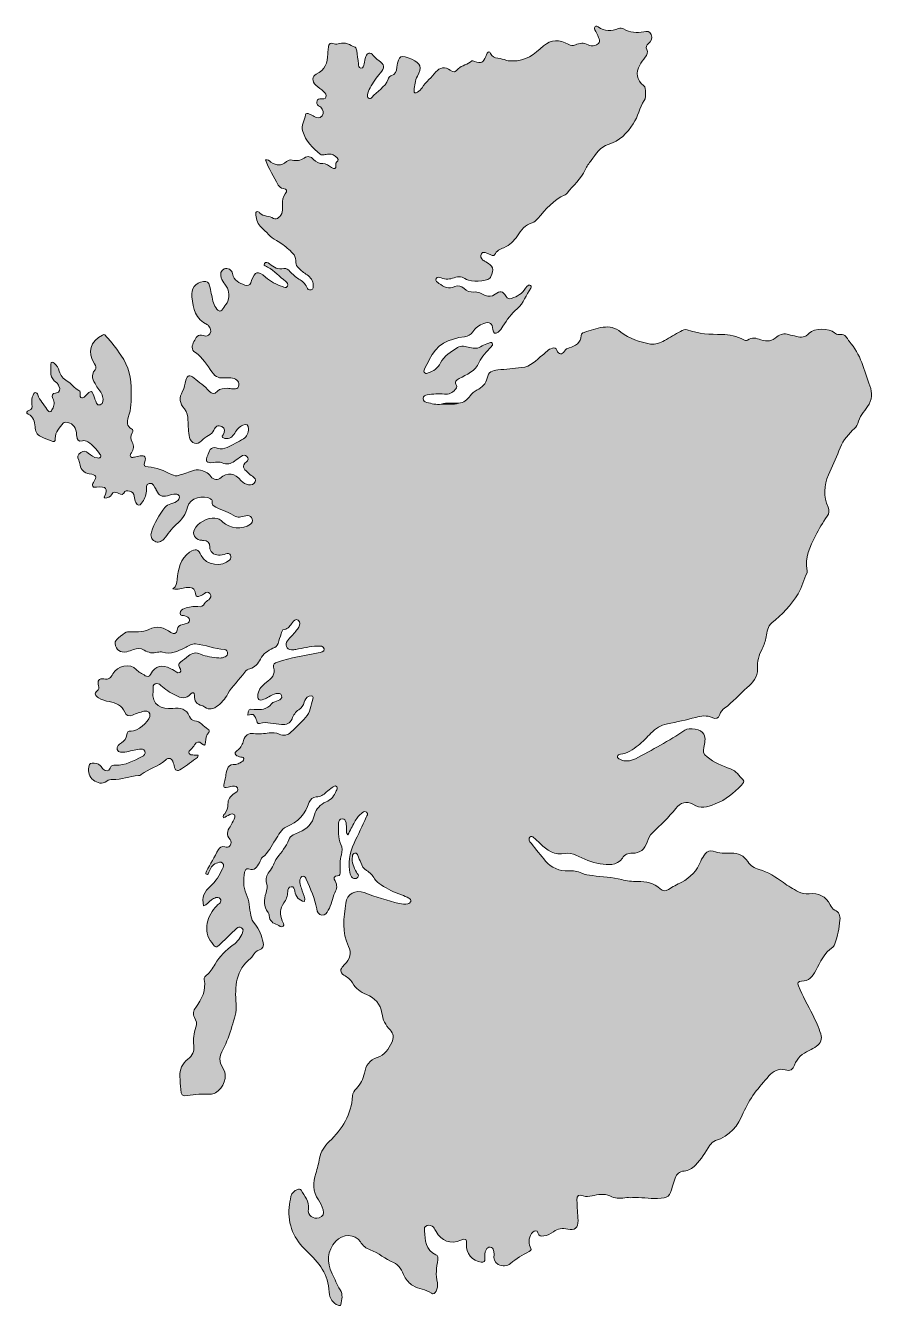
# Model space of a CAD drawing. Header units: inches. Extents: x 339 to 780, y -692 to -25.
import ezdxf

# ---------------------------------------------------------------- set-up
doc = ezdxf.new("R2010")
doc.units = ezdxf.units.IN
doc.header["$MEASUREMENT"] = 0
doc.layers.add('Layer 1', color=7, linetype='Continuous')

# ---------------------------------------------------------------- blocks, each defined once
blk = doc.blocks.new('block 2')
at = {"layer": 'Layer 1', "true_color": 0xffffff}
h = blk.add_hatch(color=7, dxfattribs=at)
h.dxf.hatch_style = 2
edge = h.paths.add_edge_path()
edge.add_spline(control_points=[(564.35, -221.96), (561.32, -222.11), (558.25, -221.46), (555.27, -222.48), (552.69, -222.82), (550.23, -222.19), (547.76, -221.58), (546.66, -221.31), (545.76, -220.79), (545.85, -219.47), (545.94, -218.16), (546.9, -217.73), (548.01, -217.57), (550.97, -217.13), (553.94, -216.95), (556.93, -217.24), (559.2, -217.46), (561.07, -216.63), (562.52, -214.9), (563.01, -214.32), (563.73, -213.5), (563.23, -212.79), (561.76, -210.74), (563.23, -209.92), (564.63, -209.14), (568.6, -206.94), (573.02, -205.5), (575.04, -200.68), (576.36, -197.54), (578.88, -195.07), (581.27, -192.61), (581.75, -192.1), (582.25, -191.31), (581.88, -190.72), (581.42, -189.96), (580.6, -190.58), (579.98, -190.79), (578.82, -191.18), (577.5, -191.4), (576.57, -192.12), (574.51, -193.71), (572.44, -193.59), (570.12, -192.96), (568.01, -192.38), (565.67, -191.78), (563.71, -193.03), (560.34, -195.18), (556.74, -197.16), (554.85, -201.02), (553.55, -203.71), (551.32, -205.31), (548.49, -206.13), (547.93, -206.3), (547.39, -206.76), (546.79, -206.21), (546.17, -205.65), (546.17, -204.9), (546.48, -204.27), (547.27, -202.62), (548.3, -201.07), (549.03, -199.4), (552.52, -191.37), (559.35, -188.39), (567.36, -187.36), (569.3, -187.11), (570.63, -186.46), (571.66, -184.85), (573.02, -182.71), (575, -181.24), (577.39, -180.45), (580.58, -179.38), (581.86, -180.29), (582.13, -183.64), (582.28, -185.48), (583.57, -186.17), (584.96, -184.99), (585.94, -184.16), (586.71, -183.03), (587.4, -181.93), (589.5, -178.56), (591.77, -175.3), (594.83, -172.77), (598.31, -169.9), (599.3, -165.49), (601.89, -162.09), (602.21, -161.67), (602.38, -161.14), (601.83, -160.7), (601.33, -160.28), (600.8, -160.43), (600.39, -160.77), (599.93, -161.16), (599.47, -161.61), (599.18, -162.13), (597.59, -165.06), (594.82, -166.3), (591.91, -167.39), (590.61, -167.87), (589.78, -167.44), (589.04, -166.33), (587.18, -163.54), (586.03, -163.24), (583.32, -165.26), (581.6, -166.53), (580.07, -166.57), (578.2, -165.81), (576.28, -165.02), (574.4, -163.89), (572.21, -164.07), (570.24, -164.23), (568.55, -163.63), (567.17, -162.28), (565.74, -160.9), (564.13, -160.52), (562.34, -161.29), (559.16, -162.65), (556.56, -161.46), (554.1, -159.56), (553.3, -158.94), (552.07, -158.34), (552.67, -157.11), (553.2, -156.04), (554.44, -156.43), (555.29, -156.77), (557.56, -157.67), (559.8, -157.48), (561.96, -156.63), (564.33, -155.69), (566.36, -156.12), (568.4, -157.49), (570.71, -159.03), (578.43, -158.62), (580.56, -156.95), (580.82, -156.74), (580.96, -156.38), (581.12, -156.06), (582.98, -152.25), (582.36, -150.41), (578.57, -148.4), (578.03, -148.12), (577.47, -147.84), (577.01, -147.45), (575.97, -146.58), (575.47, -145.42), (576.17, -144.18), (576.86, -143), (578, -143.48), (579, -143.84), (579.82, -144.14), (580.62, -144.5), (581.42, -144.86), (582.01, -145.12), (582.74, -145.39), (583.04, -144.69), (584, -142.5), (586.1, -141.86), (587.96, -141), (590.94, -139.63), (593.13, -137.56), (594.91, -134.82), (596.82, -131.88), (598.97, -129.09), (602.63, -128.03), (603.81, -127.69), (604.75, -126.8), (605.55, -125.84), (609.63, -120.94), (613.75, -116.09), (619.78, -113.4), (620.16, -113.23), (620.54, -112.93), (620.8, -112.59), (623.95, -108.53), (628.14, -105.29), (630.31, -100.42), (631.08, -98.68), (632.2, -97.05), (633.38, -95.53), (635.89, -92.31), (638.03, -88.5), (642.26, -87.25), (648.21, -85.49), (652.04, -81.47), (655.32, -76.47), (657.8, -72.68), (658.57, -68.17), (661.01, -64.38), (661.73, -63.25), (661.66, -61.55), (661.71, -60.1), (661.75, -58.86), (661.64, -57.41), (660.65, -56.58), (657.17, -53.67), (656.35, -49.82), (658.66, -45.98), (659.51, -44.56), (660.45, -43.16), (661.49, -41.87), (662.5, -40.62), (663.03, -39.38), (662.36, -37.8), (661.84, -36.57), (661.92, -35.64), (663.19, -34.7), (664.68, -33.59), (665.28, -31.88), (664.65, -30), (664, -28.01), (662.2, -28.38), (660.86, -28.61), (657.11, -29.26), (653.61, -28.89), (650.23, -27.1), (649.51, -26.72), (648.57, -26.53), (647.67, -26.88), (643.95, -28.32), (640.35, -28.51), (636.95, -25.98), (636.57, -25.69), (635.97, -25.37), (635.49, -25.8), (634.98, -26.26), (634.99, -26.92), (635.27, -27.51), (635.91, -28.85), (636.65, -30.14), (637.25, -31.49), (638.21, -33.67), (637.55, -34.92), (635.3, -35.68), (634.02, -36.11), (632.81, -35.92), (631.74, -35.35), (629.5, -34.18), (627.33, -34.35), (625.17, -35.38), (623.84, -36.01), (622.7, -35.8), (621.46, -35.09), (616.97, -32.56), (612.44, -32.57), (608.52, -35.97), (603.77, -40.1), (599.15, -44.11), (592.25, -43.7), (591.26, -43.64), (590.35, -43.92), (589.29, -43.47), (587.86, -42.86), (586.27, -42.56), (584.72, -42.33), (583.03, -42.08), (581.63, -41.45), (580.97, -39.86), (580.37, -38.45), (579.8, -38.88), (579.21, -39.73), (578.87, -40.21), (578.69, -40.83), (578.47, -41.39), (577.18, -44.71), (576.07, -45.22), (572.61, -44.1), (572.11, -43.93), (571.29, -43.49), (571.16, -43.64), (569.27, -45.89), (565.88, -45.9), (564.16, -47.9), (562.61, -49.7), (561.82, -49.97), (560, -48.6), (557.47, -46.7), (554.26, -47.08), (552.52, -49.45), (550.37, -52.41), (547.26, -54.51), (545.34, -57.69), (544.77, -58.63), (543.82, -59.41), (542.91, -60.07), (541.83, -60.85), (540.92, -60.49), (541.11, -59.09), (541.45, -56.59), (541.61, -54.04), (542.83, -51.71), (545.32, -46.95), (544.71, -45.22), (539.87, -42.89), (534.38, -40.25), (533.01, -40.94), (532.22, -46.99), (531.95, -49.14), (531.52, -50.96), (529.09, -51.56), (528.24, -51.78), (527.9, -52.58), (527.63, -53.33), (526.07, -57.63), (521.71, -59.4), (519.09, -62.76), (518.77, -63.18), (518.12, -63.59), (517.45, -63.11), (516.88, -62.7), (516.8, -62.1), (516.87, -61.46), (517.02, -60.13), (517.57, -58.93), (518.22, -57.79), (519.79, -55.06), (521.46, -52.41), (523.59, -50.03), (526.02, -47.33), (525.7, -45.62), (522.74, -43.56), (521.64, -42.8), (520.8, -41.8), (519.89, -40.85), (518.22, -39.1), (516.83, -39.29), (515.92, -41.53), (515.44, -42.72), (515.43, -44.1), (515.05, -45.34), (514.79, -46.2), (514.74, -47.52), (513.47, -47.46), (512.19, -47.39), (512.29, -46.13), (512.16, -45.21), (511.83, -42.96), (511.52, -40.7), (511.24, -38.44), (511.15, -37.72), (511.07, -36.93), (510.39, -36.62), (507.78, -35.43), (505.24, -33.8), (502.16, -34.67), (501.3, -34.92), (500.39, -35.23), (499.58, -34.91), (496.86, -33.85), (496.54, -35.53), (496.4, -37.52), (496.33, -38.4), (496.16, -39.27), (496.16, -40.14), (496.19, -44.8), (494.65, -48.38), (490.17, -50.6), (487.84, -51.76), (487.91, -54.4), (489.96, -56.38), (491.21, -57.59), (492.7, -58.56), (494.01, -59.73), (494.86, -60.49), (495.76, -61.4), (495.21, -62.68), (494.72, -63.83), (493.56, -63.39), (492.64, -63.41), (491.72, -63.42), (490.81, -63.46), (490.59, -64.59), (490.41, -65.54), (490.31, -66.53), (491.39, -67.12), (491.78, -67.33), (492.2, -67.53), (492.48, -67.85), (493.65, -69.21), (494.31, -70.76), (493.17, -72.39), (492.06, -73.95), (490.54, -73.41), (489.14, -72.75), (488.27, -72.34), (487.47, -71.76), (486.59, -71.39), (485.86, -71.09), (484.67, -70.9), (484.55, -71.82), (484.17, -74.72), (482.1, -77.27), (483.1, -80.47), (484.7, -85.58), (488.26, -89.09), (492.23, -92.33), (492.79, -92.78), (493.51, -92.79), (494.24, -92.62), (495.01, -92.45), (495.8, -92.38), (496.59, -92.32), (498.38, -92.18), (499.82, -92.87), (501.03, -94.17), (502.26, -95.51), (500.94, -96.1), (500.3, -96.93), (500.16, -97.12), (500.41, -97.59), (500.45, -97.93), (500.7, -100.2), (499.59, -100.05), (498.11, -99.23), (496.67, -98.43), (495.41, -97.13), (493.64, -97.18), (491.63, -97.25), (490.06, -96.51), (488.76, -95.06), (487.34, -93.47), (485.81, -93.05), (483.91, -94.33), (482, -95.62), (479.84, -95.96), (477.61, -95.42), (476.45, -95.15), (475.62, -95.53), (474.72, -96.19), (471.63, -98.48), (469.74, -98.49), (466.58, -96.39), (465.76, -95.84), (465.08, -94.95), (463.66, -95.26), (465.39, -100.02), (468.15, -104.07), (470.39, -108.38), (470.88, -109.32), (471.77, -110.01), (472.89, -110.16), (475, -110.45), (475.21, -111.49), (474.03, -113), (472.76, -114.63), (472.41, -116.43), (472.52, -118.43), (472.59, -119.74), (472.61, -121.08), (472.4, -122.37), (472.05, -124.61), (469.39, -126.81), (467.97, -125.77), (465.71, -124.12), (462.55, -125.11), (460.68, -122.8), (460.31, -122.34), (459.66, -121.95), (459.08, -122.34), (458.52, -122.71), (458.62, -123.4), (458.71, -124.03), (459.05, -126.44), (459.81, -128.83), (461.56, -130.41), (464.14, -132.74), (466.25, -135.63), (469.43, -137.29), (471.78, -138.51), (473.86, -140.13), (475.85, -141.86), (477.92, -143.66), (479.86, -145.58), (479.57, -148.72), (479.47, -149.85), (480.18, -150.69), (480.89, -151.5), (482.18, -152.97), (483.78, -154.03), (485.38, -155.12), (487.29, -156.42), (488.54, -158.16), (488.62, -160.55), (488.66, -161.52), (488.64, -162.59), (487.44, -162.91), (486.3, -163.21), (485.54, -162.49), (485.19, -161.55), (484.43, -159.5), (482.8, -158.39), (481.06, -157.33), (479.32, -156.27), (477.83, -154.92), (476.48, -153.4), (475.65, -152.46), (474.68, -151.56), (473.33, -151.87), (470.33, -152.55), (468.04, -151.22), (465.87, -149.46), (464.98, -148.74), (463.83, -148.09), (463.19, -149.28), (462.55, -150.48), (464.12, -150.67), (464.84, -151.09), (468.35, -153.14), (471.08, -156.14), (474.27, -158.58), (475.02, -159.16), (475.71, -160.07), (475.14, -161.1), (474.47, -162.32), (473.41, -161.58), (472.58, -161.27), (469.39, -160.08), (466.34, -158.73), (463.7, -156.35), (459.73, -152.77), (458.34, -153.24), (456.46, -158.1), (456.3, -158.51), (456.21, -158.94), (456.02, -159.34), (455.39, -160.65), (454.54, -160.98), (453.04, -160.45), (449.98, -159.37), (447.27, -158.29), (446.58, -154.44), (446.24, -152.55), (444.12, -151.32), (442.23, -152.03), (440.28, -152.77), (440.08, -154.93), (440.69, -156.8), (441.05, -157.93), (441.79, -159), (442.55, -159.95), (444.69, -162.64), (445.2, -165.51), (444.11, -168.79), (443.67, -170.1), (442.68, -170.95), (442.06, -172.06), (440.62, -174.64), (439.49, -174.7), (437.79, -172.17), (437.1, -171.14), (436.62, -170.03), (436.36, -168.81), (435.81, -166.15), (435.16, -163.51), (434.62, -160.85), (434.25, -159.03), (433.2, -158.47), (431.42, -158.67), (427.25, -159.14), (424.82, -162.32), (425.33, -166.63), (426.04, -172.64), (427.25, -178.32), (433.53, -181.16), (433.76, -181.26), (433.96, -181.47), (434.12, -181.68), (435.07, -182.92), (435.68, -184.25), (434.8, -185.78), (434, -187.19), (432.78, -187.21), (431.38, -186.75), (428.53, -185.81), (427.44, -187.81), (426.46, -189.85), (425.46, -191.91), (424.76, -193.92), (427.24, -195.62), (430.97, -198.18), (433.39, -202.2), (435.79, -205.68), (437.97, -208.83), (439.86, -208.94), (442.7, -208.78), (443.66, -208.73), (444.63, -208.68), (445.6, -208.73), (448.15, -208.87), (450.19, -210.53), (449.9, -212.4), (449.45, -215.31), (447.18, -214.43), (445.34, -214.36), (444.91, -214.35), (444.47, -214.15), (444.04, -214.19), (442.16, -214.37), (440.09, -214.09), (438.67, -215.73), (437.19, -217.45), (435.57, -217.15), (434.39, -215.74), (432.1, -213), (429.19, -211.08), (426.49, -208.87), (424.18, -206.99), (423.19, -207.15), (422.31, -210.02), (421.72, -211.93), (421.63, -214.03), (420.55, -215.77), (418.51, -219.1), (419.06, -222.1), (421.47, -224.94), (422.92, -226.63), (423.32, -228.54), (423.34, -230.77), (423.37, -233.81), (423.66, -236.88), (424.22, -239.87), (424.79, -242.98), (428.26, -243.93), (430.39, -241.6), (431.5, -240.39), (432.76, -239.56), (434.12, -238.78), (435.29, -238.11), (436.34, -237.31), (436.86, -236.04), (437.65, -234.1), (438.93, -233.13), (440.96, -234.17), (442.98, -235.2), (442.7, -236.84), (441.61, -238.36), (440.62, -239.75), (441.55, -240.04), (442.54, -240.26), (445, -240.79), (446.61, -239.48), (447.73, -237.54), (448.78, -235.74), (450.09, -234.27), (451.99, -233.4), (453.81, -232.58), (454.89, -233.3), (454.86, -235.29), (454.83, -237.42), (454.14, -239.37), (452.27, -240.48), (449.49, -242.12), (446.61, -243.62), (443.68, -244.98), (442.27, -245.64), (440.52, -246.03), (439.05, -245.5), (435.93, -244.38), (434.56, -245.75), (433.86, -248.52), (433.82, -248.69), (433.71, -248.84), (433.64, -249), (432.17, -252.35), (432.85, -253.31), (436.56, -252.87), (438.15, -252.68), (439.73, -252.39), (441.23, -253.06), (443.58, -254.1), (445.63, -253.64), (447.59, -252.12), (448.7, -251.27), (449.89, -250.51), (451.01, -249.68), (452.05, -248.93), (453.1, -248.65), (454.08, -249.67), (454.98, -250.63), (454.75, -251.83), (453.87, -252.48), (451.07, -254.58), (452.44, -256.21), (454.27, -257.86), (455.12, -258.62), (455.93, -259.46), (456.89, -260.04), (458.09, -260.76), (458.93, -261.61), (458.27, -262.99), (457.64, -264.32), (456.32, -264.77), (454.93, -264.47), (453.46, -264.15), (452.04, -263.44), (451.08, -262.31), (447.68, -258.29), (444.13, -257.69), (439.86, -261.11), (438.23, -262.41), (435.95, -261.45), (434.71, -259.51), (433.51, -257.63), (429.03, -256.12), (426.69, -256.87), (424.03, -257.72), (421.37, -258.6), (418.72, -259.51), (417.29, -260), (416.09, -259.7), (414.73, -259.03), (410.89, -257.15), (406.96, -255.43), (402.6, -255.17), (400.7, -255.06), (400.1, -254.4), (400.81, -252.5), (401.73, -250.02), (400.98, -249.12), (398.39, -249.41), (397.43, -249.51), (396.49, -249.76), (395.56, -249.99), (394.88, -250.16), (394.22, -250.53), (393.61, -249.86), (392.88, -249.04), (393.5, -248.32), (393.91, -247.73), (395.14, -245.96), (395.24, -244.2), (394.27, -242.3), (393.43, -240.65), (393.2, -238.97), (394.35, -237.32), (394.89, -236.53), (394.74, -235.72), (393.93, -235.28), (391.31, -233.86), (391.49, -231.64), (392.28, -229.37), (393.8, -224.99), (393.83, -220.56), (393.78, -215.94), (393.7, -209.01), (392.6, -202.91), (388.46, -196.97), (386.06, -193.53), (383.66, -190.19), (380.78, -187.16), (380.25, -186.61), (379.87, -185.93), (378.82, -186.47), (372.45, -189.79), (370.84, -195.42), (374.67, -201.43), (375.36, -202.5), (375.68, -203.77), (374.93, -204.63), (372.34, -207.6), (373.96, -210.03), (375.49, -212.69), (376.62, -214.65), (378.5, -216.22), (378.9, -218.53), (379.18, -220.12), (379.55, -222.28), (377.54, -222.84), (375.51, -223.42), (375.66, -221.04), (374.9, -219.91), (374.85, -219.84), (374.85, -219.74), (374.82, -219.66), (373.14, -214.93), (373.14, -214.93), (369.78, -218.27), (369.72, -218.34), (369.66, -218.4), (369.6, -218.46), (369.15, -218.89), (368.7, -219.39), (368.01, -219.2), (367.15, -218.97), (367.15, -218.18), (367.14, -217.49), (367.13, -216.69), (367.28, -215.63), (366.56, -215.3), (364.08, -214.18), (362.66, -211.76), (360.46, -210.46), (358.31, -209.19), (357.04, -207.58), (356.3, -205.32), (355.77, -203.73), (355.08, -202.18), (353.67, -201.17), (353.05, -200.72), (352.03, -199.98), (351.96, -201.74), (351.81, -205.3), (351.18, -208.97), (354.95, -211.35), (355.49, -211.69), (355.85, -212.44), (356.11, -213.07), (356.84, -214.83), (356.98, -216.34), (354.42, -216.66), (352.74, -216.88), (352.08, -217.93), (352.93, -219.47), (353.98, -221.39), (353.64, -223.16), (352.73, -224.97), (352.41, -225.6), (352.25, -226.4), (351.39, -226.41), (350.61, -226.41), (350.21, -225.77), (349.87, -225.13), (348.44, -222.53), (346.04, -220.54), (345.12, -217.6), (344.95, -217.04), (344.5, -216.39), (343.84, -216.42), (343.18, -216.44), (342.9, -217.14), (342.64, -217.7), (341.91, -219.26), (341.81, -220.91), (342.05, -222.59), (342.25, -224.03), (342.09, -225.17), (340.44, -225.7), (339.24, -226.08), (338.77, -227), (340.13, -227.69), (342.86, -229.08), (343.59, -231.37), (343.7, -234.19), (343.79, -236.37), (344.57, -238.36), (346.73, -239.37), (348.47, -240.19), (350.26, -240.92), (352.04, -241.64), (353.34, -242.16), (354.28, -242.08), (354.23, -240.29), (354.15, -236.88), (356.62, -234.77), (358.42, -232.34), (358.63, -232.06), (359.19, -231.91), (359.58, -231.92), (362.8, -232.02), (364.78, -233.93), (365.2, -237.27), (365.27, -237.88), (365.28, -238.5), (365.41, -239.1), (365.77, -240.71), (366.12, -242.29), (368.47, -241.48), (369.41, -241.15), (370.36, -241.62), (371.21, -242.12), (373.84, -243.68), (375.65, -246.06), (377.48, -248.42), (377.87, -248.91), (378.13, -249.54), (377.7, -250.11), (377.36, -250.56), (376.77, -250.52), (376.23, -250.48), (374.28, -250.3), (372.84, -249.15), (371.41, -247.97), (370.17, -246.95), (368.97, -246.44), (367.46, -247.71), (366.08, -248.87), (365.34, -249.93), (366.44, -251.7), (366.88, -252.42), (367.02, -253.35), (367.19, -254.2), (367.71, -256.82), (369.17, -258.25), (371.89, -258.73), (375.9, -259.45), (376.04, -259.91), (374.08, -263.28), (373.71, -263.91), (373.32, -264.51), (373.74, -265.21), (374.18, -265.96), (374.96, -265.77), (375.64, -265.71), (380.96, -265.17), (381.71, -266.13), (379.76, -270.97), (379.73, -271.06), (379.88, -271.22), (379.98, -271.4), (381.38, -271.2), (383.02, -270.83), (383.57, -269.6), (384.38, -267.75), (385.33, -268.41), (386.6, -268.7), (387.64, -268.94), (388.91, -270.34), (389.86, -268.76), (390.67, -267.4), (391.62, -267.33), (392.95, -267.69), (394.41, -268.09), (395.18, -268.94), (395.35, -270.44), (395.48, -271.57), (395.68, -272.68), (396.24, -273.72), (397.11, -275.32), (398.08, -275.45), (399.22, -274.04), (400.7, -272.21), (401.32, -270.08), (401.71, -267.78), (401.95, -266.35), (401.19, -264.09), (403.16, -263.69), (405.27, -263.27), (405.76, -265.61), (406.74, -266.97), (406.84, -267.11), (406.88, -267.29), (406.96, -267.45), (408.26, -270.14), (409.67, -270.8), (412.65, -270.14), (414.1, -269.82), (415.5, -269.21), (417.03, -269.35), (417.75, -269.42), (418.49, -269.51), (418.77, -270.28), (419.07, -271.1), (418.82, -271.83), (418.16, -272.41), (417.09, -273.36), (415.82, -273.97), (414.5, -274.44), (413.32, -274.86), (412.07, -275.29), (411.33, -276.24), (408.32, -280.14), (405.78, -284.33), (404.27, -289.06), (403.64, -291.04), (404.31, -292.89), (406.03, -293.88), (407.72, -294.85), (409.33, -294.11), (410.72, -292.71), (413.06, -290.33), (414.57, -287.28), (417.18, -285.11), (420.07, -282.71), (422.36, -279.66), (423.15, -276.02), (424.18, -271.28), (431.68, -269.49), (435.06, -271.84), (435.56, -272.18), (436.23, -272.21), (436, -273.09), (435.57, -274.76), (436.72, -275.5), (437.92, -276.1), (441.28, -277.79), (444.9, -278.91), (448.13, -280.9), (448.91, -281.38), (449.96, -281.4), (450.95, -281.13), (452.05, -280.83), (453.18, -280.61), (454.3, -280.51), (455.59, -280.4), (456.51, -281.01), (456.85, -282.3), (457.15, -283.43), (456.85, -284.34), (455.83, -285.03), (451.76, -287.81), (445.06, -287.32), (441.48, -283.85), (440.29, -282.69), (439.03, -281.92), (437.38, -281.75), (433.7, -281.36), (428.23, -284.39), (426.66, -287.71), (425.53, -290.11), (426.95, -292.77), (429.6, -293.2), (430.21, -293.3), (430.82, -293.41), (431.43, -293.44), (433.63, -293.54), (434.74, -294.43), (434.73, -296.86), (434.71, -299.29), (436.78, -301.01), (439.2, -301.07), (440.53, -301.11), (441.83, -300.89), (443.05, -300.38), (444.14, -299.92), (444.99, -300.21), (445.53, -301.14), (446.02, -301.99), (445.72, -302.81), (445.07, -303.54), (441.43, -307.58), (432.48, -306.26), (430.27, -301.33), (428.76, -297.97), (427.23, -297.4), (424.21, -299.47), (419.24, -302.9), (418.36, -308.46), (417.65, -313.79), (417.41, -315.65), (417.36, -317.23), (415.51, -318.63), (418.2, -319.16), (420.27, -318.35), (422.38, -318.01), (425.36, -317.53), (426.8, -318.32), (427.33, -321.18), (427.66, -322.94), (428.47, -322.91), (429.69, -322.31), (430.47, -321.93), (431.2, -321.43), (431.96, -320.99), (432.91, -320.45), (433.91, -319.93), (434.74, -321.1), (435.63, -322.34), (435.2, -323.47), (434.13, -324.33), (433.39, -324.92), (432.43, -325.26), (432.01, -326.21), (431.32, -327.75), (430.1, -328.07), (428.54, -327.88), (426.15, -327.6), (423.83, -328.02), (421.57, -328.84), (420.36, -329.27), (419.19, -329.83), (419.24, -331.31), (419.29, -332.94), (420.79, -332.31), (421.68, -332.62), (422.88, -333.03), (424.13, -333.53), (424.13, -334.99), (424.14, -336.27), (422.95, -336.58), (421.91, -336.85), (421.49, -336.96), (421.08, -337.15), (420.65, -337.23), (419.03, -337.53), (417.85, -337.98), (417.69, -340.08), (417.54, -341.98), (415.98, -342.47), (414.45, -341.37), (410.88, -338.79), (407.49, -337.47), (402.94, -339.82), (399.66, -341.52), (395.54, -340.72), (391.79, -341.01), (390.67, -341.09), (385.62, -345.21), (385.4, -346.25), (385.35, -346.49), (385.42, -346.76), (385.45, -347.02), (385.83, -350.54), (388.03, -352.14), (391.48, -351.34), (392.67, -351.07), (393.87, -350.74), (394.98, -350.26), (396.91, -349.42), (398.8, -349.48), (400.52, -350.53), (402.75, -351.91), (404.99, -352.32), (407.52, -351.64), (408.34, -351.43), (409.34, -351.4), (410.14, -351.64), (414.43, -352.96), (418.03, -351.14), (421.66, -349.32), (423.46, -348.42), (425.25, -347.17), (427.3, -347.32), (432.42, -347.68), (437.17, -350.03), (442.35, -350.25), (443.25, -350.29), (444.04, -351.3), (443.95, -352.39), (443.86, -353.49), (442.99, -353.94), (442.01, -354.28), (441.16, -354.59), (440.29, -354.7), (439.42, -354.6), (436.21, -354.21), (432.93, -354.03), (429.95, -352.62), (427.56, -351.49), (425.55, -352.05), (423.61, -353.55), (422.23, -354.62), (420.85, -355.7), (419.45, -356.75), (418.86, -357.2), (418.4, -357.62), (418.57, -358.48), (418.82, -359.78), (420.46, -361.37), (419.05, -362.27), (417.75, -363.1), (416.57, -361.07), (415.2, -360.59), (414.95, -360.5), (414.72, -360.36), (414.49, -360.25), (409.44, -357.77), (406.69, -358.44), (403.88, -363.14), (403.02, -364.59), (402.08, -364.42), (401.08, -363.84), (399.41, -362.88), (397.56, -361.99), (396.34, -360.58), (393.41, -357.2), (386.26, -358.88), (384.29, -362.81), (383.14, -365.1), (382.1, -365.96), (379.5, -365.49), (377.04, -365.04), (375.97, -366.68), (376.75, -369.08), (377.08, -370.1), (376.96, -370.98), (376.12, -371.7), (374.31, -373.24), (375.09, -374.35), (376.7, -375.38), (378.44, -376.49), (380.38, -377), (382.38, -377.31), (385.98, -377.87), (388.86, -379.47), (390.42, -382.9), (391.3, -384.84), (392.58, -385.14), (394.47, -384.36), (396.41, -383.56), (398.4, -382.84), (400.44, -382.34), (402.48, -381.84), (403.93, -383.24), (403.48, -385.01), (402.65, -388.29), (397.06, -392.8), (393.67, -392.71), (392.17, -392.68), (391.63, -393.21), (391.44, -394.58), (391.19, -396.39), (390.37, -397.85), (388.72, -398.85), (387.44, -399.63), (386, -400.71), (386.54, -402.36), (387.12, -404.15), (389.01, -403.72), (390.45, -403.61), (391.74, -403.51), (393.01, -403.06), (394.29, -402.8), (395.58, -402.54), (396.87, -402.24), (398.17, -402.13), (399.19, -402.04), (400.41, -401.98), (400.88, -403.21), (401.38, -404.56), (400.4, -405.51), (399.43, -405.99), (395.05, -408.16), (390.72, -410.6), (385.58, -410.45), (384.37, -410.41), (383.38, -410.29), (382.83, -412.01), (382.23, -413.91), (380.51, -413.54), (379.17, -412.57), (378.56, -412.13), (378.21, -411.34), (377.73, -410.72), (376.61, -409.27), (374.94, -409.41), (373.39, -409.37), (372.15, -409.34), (371.86, -410.47), (371.69, -411.39), (371.2, -414.08), (371.81, -416.54), (374.09, -418.19), (376.23, -419.75), (378.59, -420.58), (381.11, -418.73), (381.97, -418.09), (382.99, -417.78), (384.08, -417.86), (388.71, -418.21), (392.96, -415.98), (397.52, -415.87), (398.02, -415.86), (398.63, -415.69), (398.99, -415.37), (402.72, -412.09), (407.94, -411.36), (411.57, -407.85), (413.32, -406.16), (414.92, -406.84), (415.71, -409.15), (415.88, -409.65), (415.98, -410.17), (416.09, -410.68), (416.67, -413.38), (417.55, -413.9), (419.95, -412.38), (422.83, -410.56), (425.5, -408.41), (428.24, -406.37), (428.47, -406.2), (428.51, -405.79), (428.74, -405.25), (427.67, -405.2), (426.82, -405.15), (425.96, -405.12), (425.17, -405.1), (424.28, -405.14), (423.89, -404.31), (423.48, -403.41), (424.29, -402.89), (424.79, -402.3), (425.47, -401.49), (426.19, -400.72), (426.79, -399.86), (427.9, -398.25), (429.02, -397.76), (430.6, -399.35), (431.71, -400.48), (432.47, -400.09), (432.54, -398.52), (432.63, -396.67), (432.67, -394.84), (434.15, -393.41), (434.84, -392.73), (434.33, -392.04), (433.73, -391.65), (431.43, -390.15), (429.73, -387.73), (426.73, -387.28), (425.59, -387.1), (424.65, -386.29), (424.21, -385.15), (422.59, -381), (419.31, -380.58), (415.43, -380.86), (409.64, -381.27), (404.1, -379.5), (405.22, -371.6), (405.27, -371.26), (405.18, -370.89), (405.24, -370.55), (405.39, -369.69), (404.82, -368.54), (406.22, -368.15), (407.39, -367.83), (408.31, -367.89), (409.27, -368.87), (411.43, -371.08), (414.06, -372.66), (416.83, -374.05), (419.68, -375.48), (422.31, -376.36), (424.79, -373.34), (425.77, -372.16), (426.8, -372.52), (426.73, -374.12), (426.61, -377.01), (427.71, -378.84), (430.63, -379.42), (430.8, -379.45), (430.99, -379.49), (431.13, -379.59), (433.74, -381.56), (435.57, -381.67), (438.22, -379.96), (440.79, -378.3), (442.66, -375.95), (444.11, -373.33), (446.46, -369.04), (450.15, -365.83), (453.01, -361.95), (453.65, -361.09), (454.56, -360.46), (455.59, -360.22), (458.35, -359.57), (459.89, -357.46), (461.05, -355.25), (462.54, -352.41), (464.95, -350.82), (467.62, -349.6), (468.94, -349), (469.85, -348.38), (470.27, -347), (470.79, -345.33), (471.39, -343.69), (471.92, -342.03), (472.22, -341.1), (472.44, -339.9), (473.47, -339.75), (475.68, -339.41), (476.61, -337.71), (477.79, -336.22), (478.54, -335.28), (479.24, -333.98), (480.74, -335.02), (482.19, -336.02), (481.65, -337.32), (481.01, -338.52), (480.6, -339.29), (480.1, -340.02), (479.54, -340.69), (478.13, -342.36), (476.58, -343.93), (475.24, -345.65), (473.55, -347.83), (474.52, -350.03), (477.25, -350.32), (478.02, -350.4), (478.82, -350.24), (479.6, -350.14), (483.33, -349.64), (486.95, -348.42), (490.75, -348.4), (492.09, -348.39), (494.05, -348.23), (494.25, -349.85), (494.47, -351.67), (492.37, -351.63), (491.12, -351.93), (484.09, -353.65), (476.8, -354.27), (469.95, -356.81), (468.67, -357.29), (467.42, -357.86), (467.9, -359.32), (469.21, -363.31), (466.78, -365.25), (464.1, -367.33), (462.11, -368.88), (460.27, -370.68), (459.82, -373.43), (459.36, -376.23), (460.23, -377.07), (462.9, -376.14), (463.79, -375.83), (464.61, -375.27), (465.44, -374.78), (466.65, -374.05), (467.89, -373.38), (469.3, -373.2), (470.39, -373.07), (471.76, -372.66), (472.15, -374.23), (472.48, -375.59), (471.44, -376.26), (470.36, -376.78), (469.19, -377.33), (467.76, -377.36), (466.86, -378.47), (464.48, -381.42), (461.28, -381.82), (457.81, -381.39), (455.02, -381.04), (454.63, -381.4), (454.45, -384.43), (457.25, -383.55), (457.56, -383.74), (458.92, -386.57), (459.33, -387.43), (459.29, -389.22), (460.65, -388.78), (464.56, -387.49), (468.27, -389.11), (472.06, -389.26), (474.7, -389.36), (476.47, -388.83), (477.56, -386.36), (478.37, -384.5), (479.26, -382.59), (481.07, -381.54), (482.65, -380.63), (483.42, -379.39), (483.91, -377.7), (484.29, -376.39), (484.89, -375.08), (486.41, -374.52), (487.94, -373.96), (488.97, -374.64), (488.44, -376.02), (487.21, -379.27), (487.06, -383.01), (484.59, -385.7), (482.22, -388.28), (479.64, -390.68), (477.14, -393.13), (475.3, -394.93), (473.12, -395.25), (470.83, -394.27), (469.13, -393.54), (467.44, -393.45), (465.68, -393.68), (462.98, -394.03), (460.29, -394.25), (457.55, -393.96), (454.9, -393.68), (453.05, -394.73), (452.27, -397.54), (451.76, -399.36), (451.1, -401.23), (449.45, -402.48), (448.77, -402.99), (447.74, -403.49), (447.97, -404.46), (448.2, -405.49), (449.35, -405.65), (450.23, -406.06), (450.98, -406.41), (452.29, -405.85), (452.46, -406.96), (452.65, -408.2), (451.36, -408.63), (450.5, -409.16), (449.84, -409.57), (449.03, -410.05), (448.33, -410), (444.23, -409.67), (443.53, -412.41), (443.11, -415.51), (442.98, -416.46), (442.72, -417.4), (442.51, -418.34), (441.6, -422.6), (441.6, -422.6), (445.62, -421.62), (446.91, -421.31), (448.43, -420.82), (449.18, -422.25), (450.03, -423.88), (448.43, -424.56), (447.38, -425.24), (445.31, -426.58), (444.09, -428.28), (444.19, -430.87), (444.26, -432.67), (443.49, -434.26), (442.46, -435.74), (442.05, -436.32), (441.27, -436.87), (441.89, -437.86), (442.97, -437.28), (444.01, -436.67), (445.1, -436.16), (445.91, -435.78), (446.83, -435.55), (447.53, -436.34), (448.17, -437.06), (447.73, -437.83), (447.36, -438.54), (446.67, -439.86), (446.02, -441.2), (445.24, -442.47), (443.85, -444.71), (443.18, -446.83), (445.28, -449.1), (446.1, -449.99), (446.06, -451.23), (445.3, -452.28), (444.58, -453.28), (443.5, -453.4), (442.46, -453.02), (440.86, -452.44), (439.85, -453.22), (439.18, -454.41), (437.06, -458.15), (435.04, -461.93), (433.01, -465.71), (432.74, -466.2), (432.23, -466.94), (433.03, -467.27), (433.76, -467.56), (434.05, -466.74), (434.25, -466.19), (434.99, -464.15), (435.95, -462.35), (438.15, -461.52), (439.23, -461.12), (440.36, -460.48), (441.34, -461.4), (442.24, -462.25), (441.76, -463.51), (441.34, -464.37), (439.71, -467.67), (437.93, -471.05), (435.14, -473.4), (431.8, -476.21), (430.48, -479.32), (431.51, -483.65), (433.38, -483.32), (434.15, -481.48), (435.59, -480.6), (437.01, -479.74), (438.69, -478.4), (440.03, -480.02), (441.35, -481.62), (439.36, -482.65), (438.39, -483.6), (433.49, -488.38), (430.91, -496.89), (435.7, -502.81), (437.97, -505.62), (437.67, -505.9), (440.44, -503.29), (443.19, -500.71), (445.88, -498.07), (448.64, -495.49), (449.38, -494.79), (450.35, -494.42), (451.28, -495.06), (452.23, -495.7), (452.19, -496.69), (451.76, -497.66), (450.64, -500.15), (449.29, -502.37), (446.93, -504.04), (443.14, -506.72), (439.83, -510.02), (437.44, -514.04), (436.17, -516.17), (434.95, -518.25), (432.99, -519.82), (432.31, -520.37), (431.67, -520.93), (431.86, -522.01), (432.88, -527.63), (430.53, -532.29), (427.37, -536.6), (426.08, -538.37), (425.72, -539.94), (426.77, -541.89), (427.61, -543.44), (428.23, -545.06), (427.5, -546.91), (426.27, -549.99), (426.01, -553.2), (426.36, -556.48), (426.67, -559.43), (425.67, -561.75), (423.25, -563.56), (420.3, -565.77), (419.02, -568.86), (419.16, -572.51), (419.24, -574.79), (419.43, -577.06), (419.55, -579.34), (419.69, -582.22), (420.3, -582.88), (423.08, -582.46), (427, -581.86), (430.92, -581.6), (434.88, -581.7), (435.87, -581.73), (436.84, -581.56), (437.66, -581.05), (441.8, -578.48), (444.39, -572.4), (441.73, -568.46), (439.11, -564.58), (439.81, -561.94), (441.67, -558.37), (443.62, -554.62), (445.06, -550.55), (446.27, -546.49), (447.4, -542.7), (448.81, -538.91), (448.45, -534.78), (447.66, -525.75), (448.22, -517.12), (456.13, -510.86), (456.47, -510.59), (456.79, -510.24), (456.97, -509.87), (457.75, -508.29), (458.92, -507.23), (460.6, -506.65), (462.41, -506.03), (462.99, -504.49), (462.56, -502.83), (461.65, -499.36), (460.57, -495.89), (458.17, -493.12), (457.03, -491.8), (456.35, -490.44), (456.06, -488.72), (455.43, -484.94), (455.26, -480.9), (453.72, -477.49), (451.97, -473.63), (452.21, -470.04), (452.85, -466.23), (453.03, -465.16), (453.56, -463.93), (454.9, -464.43), (458.16, -465.65), (459.31, -463.32), (460.62, -461.26), (461.23, -460.32), (461.39, -458.87), (462.21, -458.3), (465.48, -456.04), (466.75, -452.37), (468.9, -449.33), (470.61, -446.89), (471.86, -443.77), (474.63, -442.61), (480.68, -440.08), (484.44, -435.79), (486.56, -429.73), (487.09, -428.22), (488.42, -426.95), (490.13, -426.99), (492.41, -427.05), (493.89, -425.87), (495.4, -424.48), (496.36, -423.59), (497.41, -422.77), (498.51, -422.07), (499.18, -421.65), (499.96, -420.76), (500.83, -421.63), (501.55, -422.34), (500.89, -423.07), (500.61, -423.79), (499.56, -426.41), (497.94, -428.39), (495.25, -429.6), (492.35, -430.9), (490.01, -433.1), (489.29, -436.25), (488.24, -440.82), (485.44, -443.47), (481.33, -445.3), (479.3, -446.2), (476.72, -447.06), (475.92, -449.24), (474.58, -452.92), (472.01, -455.63), (469.77, -458.64), (468.09, -460.9), (467.64, -463.86), (465.72, -465.97), (464.16, -467.7), (463.72, -469.69), (464.31, -471.83), (464.8, -473.64), (464.52, -475.27), (464, -476.98), (462.92, -480.53), (462.49, -484.03), (465.08, -487.22), (465.39, -487.62), (465.69, -488.17), (465.7, -488.65), (465.7, -491.56), (467.67, -492.76), (469.97, -493.64), (470.91, -494), (472.03, -495.03), (472.85, -494.33), (473.72, -493.58), (472.89, -492.3), (472.49, -491.41), (471, -488.15), (471.33, -485.13), (473.25, -482.19), (474.42, -480.41), (475.3, -478.55), (475.32, -476.33), (475.33, -475.19), (475.75, -473.88), (477.09, -473.73), (478.64, -473.55), (478.82, -474.96), (479.01, -476.06), (479.51, -478.95), (481.07, -480.8), (484.06, -481.48), (484.55, -479.4), (483.5, -477.71), (482.91, -475.92), (482.28, -474.02), (481.32, -472.17), (481.7, -470.07), (481.86, -469.15), (482.33, -468.35), (483.34, -468.29), (484.27, -468.24), (484.59, -469.01), (484.92, -469.79), (487.08, -474.83), (489.56, -479.75), (490.42, -485.28), (490.66, -486.77), (491.41, -488.25), (493.11, -488.51), (494.94, -488.79), (495.59, -487.2), (496.4, -485.96), (498.2, -483.18), (498.31, -479.76), (499.81, -476.9), (500.91, -474.8), (501.29, -472.9), (500, -470.74), (499.21, -469.42), (499.24, -468.09), (501.3, -468.02), (502.83, -467.96), (502.57, -466.89), (502.61, -465.96), (502.72, -462.99), (502.29, -459.98), (503.24, -457.07), (503.85, -455.24), (503.77, -453.45), (502.96, -451.7), (501.3, -448.13), (501.88, -444.31), (501.79, -440.57), (501.76, -439.48), (502.34, -438.45), (503.64, -438.39), (504.95, -438.34), (505.49, -439.34), (505.68, -440.41), (505.88, -441.62), (505.85, -442.86), (505.93, -444.09), (505.99, -444.96), (505.81, -445.91), (506.61, -446.71), (507.85, -444.35), (508.95, -442.16), (510.13, -440.03), (511.03, -438.41), (512.1, -436.91), (513.53, -435.71), (514.34, -435.03), (515.2, -434.17), (516.31, -434.93), (517.44, -435.71), (516.6, -436.72), (516.23, -437.52), (514.15, -442.05), (512.08, -446.6), (509.85, -451.06), (507.26, -456.22), (506.68, -461.57), (507.89, -467.16), (508.12, -468.22), (508.52, -469.22), (509.77, -469.44), (510.59, -469.58), (511.47, -469.4), (511.91, -468.74), (512.61, -467.69), (511.51, -466.97), (511.09, -466.18), (509.72, -463.6), (508.42, -461.04), (508.97, -457.97), (509.12, -457.13), (509.38, -456.39), (510.33, -456.28), (511.15, -456.18), (511.6, -456.79), (511.88, -457.46), (512.38, -458.67), (512.82, -459.91), (513.33, -461.12), (514, -462.75), (514.71, -464.36), (516.34, -465.3), (518.14, -466.33), (519.45, -467.83), (520.57, -469.55), (521.44, -470.89), (522.61, -471.92), (523.98, -472.78), (527.33, -474.87), (530.75, -476.79), (534.55, -477.98), (535.88, -478.39), (537.15, -479.03), (538.39, -479.67), (539.01, -479.98), (539.62, -480.54), (539.39, -481.34), (539.19, -482.04), (538.61, -482.48), (537.86, -482.62), (536.37, -482.9), (534.88, -482.87), (533.42, -482.48), (527.25, -480.88), (521.16, -479.03), (515.19, -476.77), (510.63, -475.03), (506.21, -477.51), (505.57, -482.25), (504.55, -489.87), (503.22, -497.43), (507.05, -504.89), (508.67, -508.05), (507.8, -511.62), (504.91, -514.25), (504.65, -514.49), (504.45, -514.78), (504.21, -515.03), (502.58, -516.75), (502.36, -518.24), (504.58, -519.77), (506.23, -520.9), (508.11, -522.01), (509.03, -523.81), (510.62, -526.93), (513.23, -528.5), (516.3, -529.82), (520.59, -531.67), (523.67, -534.58), (524.38, -539.64), (524.83, -542.85), (526.19, -545.85), (528.6, -548.23), (530.55, -550.15), (530.59, -552.53), (529.52, -554.81), (527.89, -558.28), (525.76, -561.42), (521.85, -562.66), (517.84, -563.94), (515.97, -566.9), (515.24, -570.74), (514.65, -573.87), (513.28, -576.52), (511.05, -578.76), (509.97, -579.84), (509.2, -581.13), (509.09, -582.68), (508.44, -592.33), (503.74, -599.83), (496.96, -606.39), (494.51, -608.75), (492.42, -611.68), (491.85, -615.09), (491.4, -617.79), (490.81, -620.39), (489.93, -622.96), (488.28, -627.76), (488.25, -632.39), (491.3, -636.77), (492.4, -638.34), (493.26, -640.08), (493.78, -641.96), (494.33, -643.99), (493.69, -645.33), (491.63, -646.06), (488.74, -647.08), (485.59, -644.85), (486.05, -641.54), (486.63, -637.41), (484.1, -634.81), (482.28, -631.78), (481.8, -630.98), (481.21, -631.1), (480.49, -631.36), (478.73, -632.01), (477.4, -633.06), (477, -634.97), (476.61, -636.85), (476.2, -638.75), (476.03, -640.66), (475.18, -649.81), (478.7, -657.36), (485.2, -663.44), (491.52, -669.34), (496.65, -675.67), (496.91, -684.82), (497, -688.08), (498.89, -690.73), (501.51, -691.56), (502.05, -691.73), (502.84, -692.23), (502.99, -691.3), (503.43, -688.73), (504.24, -685.98), (502.65, -683.63), (500.86, -680.98), (499.88, -678), (498.47, -675.21), (495.35, -669.01), (495.82, -663.59), (500.4, -658.25), (503.63, -654.49), (510.55, -654.33), (513.14, -658.56), (514.44, -660.67), (516.11, -662.04), (518.29, -662.79), (522.71, -664.29), (525.98, -667.77), (530.45, -669.34), (533.42, -670.39), (534.7, -673.88), (536.12, -676.68), (537.16, -678.73), (538.63, -680.15), (540.5, -681.41), (543.44, -683.4), (547.24, -683.18), (550.12, -685.38), (550.93, -686), (552.19, -685.55), (552.66, -684.29), (553.19, -682.89), (553.65, -681.45), (553.26, -679.93), (552.23, -675.92), (552.83, -671.92), (553.49, -667.96), (553.7, -666.69), (553.63, -665.89), (552.5, -665.38), (547.01, -662.88), (546.94, -657.78), (546.5, -652.88), (546.39, -651.75), (546.46, -650.55), (547.89, -650.1), (549.21, -649.69), (550.35, -650.09), (551.21, -651.07), (551.78, -651.71), (552.16, -652.53), (552.58, -653.29), (555.27, -658.24), (560.28, -660), (565.52, -657.81), (568.06, -656.74), (568.64, -657.17), (568.39, -659.91), (567.99, -664.32), (571.66, -668.73), (576.05, -669.22), (577.57, -669.39), (578.1, -668.86), (578.03, -667.35), (577.97, -665.79), (577.78, -664.17), (578.64, -662.72), (579.11, -661.91), (579.76, -661.3), (580.74, -661.44), (581.68, -661.57), (582.33, -662.22), (582.56, -663.13), (582.73, -663.8), (582.79, -664.52), (582.76, -665.22), (582.66, -667.31), (582.7, -669.34), (584.91, -670.44), (587.16, -671.56), (589.51, -671.33), (591.37, -669.84), (594.4, -667.41), (597.58, -665.3), (601.08, -663.65), (602.3, -663.08), (602.31, -662.41), (601.63, -661.19), (600.37, -658.96), (601.13, -655.41), (602.91, -653.61), (603.95, -652.56), (605.29, -652.45), (605.58, -653.87), (606.03, -656.04), (607.35, -655.63), (608.69, -655.5), (610.57, -655.31), (612.29, -654.54), (613.71, -653.38), (616, -651.52), (618.45, -651.42), (621.14, -652.03), (624.8, -652.86), (626.7, -651.27), (626.54, -647.51), (626.39, -644.01), (626.03, -640.52), (625.97, -637.01), (625.92, -634.42), (626.92, -633.73), (629.22, -634.67), (630.82, -635.33), (632.25, -635.01), (633.81, -634.68), (636.9, -634.03), (640.27, -633.33), (643.06, -634.75), (645.75, -636.13), (648.22, -636.11), (650.9, -635.7), (652.22, -635.49), (653.53, -635.68), (654.82, -635.61), (659.21, -635.34), (663.56, -636.2), (667.91, -636.01), (673.58, -635.77), (674.33, -635.03), (675.81, -629.71), (676.2, -628.28), (676.56, -626.83), (677.08, -625.44), (677.86, -623.3), (679.33, -621.98), (681.73, -621.78), (684.11, -621.58), (686.03, -620.39), (687.69, -618.73), (690.76, -615.66), (692.88, -611.9), (695.22, -608.3), (695.98, -607.15), (696.83, -606.38), (698.19, -605.94), (705.42, -603.59), (710.01, -598.08), (712.62, -591.53), (715.66, -583.94), (720.83, -578.14), (725.99, -572.24), (728.06, -569.88), (730.88, -567.99), (734.39, -569.08), (736.99, -569.89), (738.39, -568.89), (739.29, -566.6), (740.73, -562.98), (743.36, -560.56), (746.88, -558.97), (748.23, -558.37), (749.54, -557.63), (750.75, -556.78), (752.99, -555.2), (753.79, -553.1), (752.94, -550.36), (751.87, -546.91), (750.36, -543.67), (748.78, -540.44), (746.32, -535.41), (743.38, -530.62), (741.36, -525.38), (740.74, -523.8), (741.12, -523.01), (742.91, -522.95), (746.69, -522.82), (748.77, -520.62), (750.42, -517.35), (752.7, -512.84), (754.94, -508.2), (759.26, -505.12), (759.85, -504.69), (760.13, -504.09), (760.37, -503.39), (761.78, -499.4), (762.59, -495.29), (762.95, -491.08), (763.14, -488.8), (762.61, -486.91), (760.27, -485.9), (759.08, -485.39), (758.51, -484.29), (757.92, -483.19), (755.52, -478.76), (751.8, -476.78), (746.88, -477.35), (744.9, -477.58), (743.09, -477.29), (741.31, -476.33), (738.61, -474.87), (735.98, -473.31), (733.47, -471.54), (729.53, -468.77), (725.49, -466.04), (720.81, -464.71), (718.29, -464), (716.38, -462.91), (714.97, -460.67), (713, -457.51), (710.06, -456.07), (706.29, -456.26), (703.13, -456.42), (699.98, -456.33), (696.93, -455.28), (695.24, -454.7), (693.8, -455.16), (692.79, -456.65), (691.95, -457.87), (690.92, -459.05), (690.42, -460.42), (688.56, -465.43), (685.1, -468.88), (680.51, -471.38), (678.2, -472.63), (675.79, -473.68), (673.63, -475.22), (672.13, -476.29), (670.67, -475.95), (669.32, -474.77), (665.97, -471.81), (661.95, -470.93), (657.6, -471.01), (654.78, -471.06), (651.99, -470.71), (649.27, -469.98), (644.27, -468.62), (639.09, -468.64), (634.01, -467.93), (632.09, -467.66), (630.16, -467.51), (628.43, -466.64), (626.23, -465.54), (623.99, -465.32), (621.56, -465.45), (616.82, -465.7), (612.53, -463.87), (609.66, -460.39), (607.17, -457.37), (604.62, -454.36), (602.22, -451.23), (601.9, -450.82), (601.54, -450.42), (601.3, -449.96), (600.98, -449.31), (600.84, -448.62), (601.41, -448), (602.05, -447.31), (602.81, -447.62), (603.32, -448.03), (604.54, -449.01), (605.69, -450.1), (606.79, -451.22), (610.37, -454.91), (614.33, -457.45), (619.84, -456.35), (621.74, -455.98), (623.66, -456.43), (625.46, -457.28), (629.5, -459.16), (633.54, -461.24), (637.98, -461.81), (642.13, -462.34), (646.58, -463.08), (649.61, -458.79), (650.86, -457.03), (652.57, -456.15), (654.79, -456.22), (658.88, -456.35), (661.32, -454.25), (662.53, -450.44), (663.09, -448.69), (663.93, -447.09), (665.27, -445.72), (669.38, -441.52), (673.8, -437.63), (677.45, -432.99), (679.82, -429.97), (683.18, -428.93), (686.34, -430.81), (690.51, -433.28), (693.68, -432.32), (697.94, -430.65), (703.53, -428.46), (707.66, -424.95), (711.66, -420.9), (712.48, -420.06), (713.46, -418.86), (712.42, -417.95), (710.31, -416.07), (708.91, -413.35), (706.02, -412.37), (701.61, -410.88), (697.42, -409.08), (693.71, -406.07), (691.84, -404.56), (691.48, -403.36), (692.04, -401.23), (692.65, -398.96), (693.07, -396.43), (692.1, -394.27), (690.94, -391.7), (684.46, -390.53), (682.08, -392.2), (673.94, -397.9), (665.14, -402.45), (656.38, -407.08), (653.75, -408.46), (651.07, -408.73), (648.31, -407.39), (647.66, -407.07), (647, -406.77), (647.08, -405.9), (647.16, -405.01), (647.87, -404.85), (648.59, -404.75), (652.2, -404.25), (655.1, -402.37), (657.89, -400.16), (660.32, -398.24), (662.39, -395.97), (664.5, -393.75), (666.88, -391.26), (669.64, -389.63), (673.05, -388.94), (678.03, -387.94), (683, -386.87), (687.89, -385.54), (690.79, -384.75), (693.51, -384.39), (696.33, -385.67), (698.17, -386.49), (699.68, -386.36), (700.38, -384), (700.78, -382.65), (701.75, -381.5), (702.9, -380.69), (707.22, -377.63), (710.46, -373.41), (714.55, -370.07), (717.48, -367.68), (720.31, -364.32), (720.02, -360.31), (719.73, -356.36), (720.7, -353.09), (722.48, -349.82), (723.54, -347.87), (724.05, -345.75), (724.52, -343.6), (725.07, -341.03), (725.34, -338.06), (727.42, -336.4), (732.87, -332.05), (737.46, -327.12), (741.17, -321.16), (743.34, -317.67), (743.95, -313.71), (745.89, -310.24), (746.04, -309.98), (745.94, -309.54), (745.86, -309.2), (744.32, -302.42), (747.5, -296.63), (750.24, -290.98), (751.93, -287.5), (754.03, -284.08), (756.31, -280.86), (757.35, -279.39), (757.49, -277.77), (756.75, -276.11), (754.24, -270.47), (754.76, -264.89), (756.95, -259.27), (758.61, -255.02), (761.08, -251.05), (762.42, -246.81), (763.84, -242.32), (766.53, -239.21), (769.57, -236.07), (770.61, -235), (771.88, -233.95), (772.22, -232.52), (773.05, -229.04), (775.47, -226.52), (777.36, -223.77), (779.8, -220.23), (779.86, -216.47), (778.6, -213.01), (775.66, -204.95), (773.79, -196.33), (767.72, -189.71), (767.54, -189.52), (767.41, -189.28), (767.29, -189.05), (766.27, -187.12), (764.91, -185.84), (762.49, -186.2), (761.61, -186.33), (760.83, -185.94), (760.12, -185.29), (757.38, -182.75), (749.66, -182.74), (746.93, -185.57), (744.92, -187.64), (742.89, -188.08), (740.3, -187.24), (738.97, -186.81), (737.57, -186.6), (736.23, -186.19), (733.95, -185.49), (731.97, -185.82), (730.13, -187.44), (727.7, -189.58), (724.97, -190.08), (721.82, -188.95), (719.54, -188.14), (717.11, -187.37), (714.79, -189.08), (714.15, -189.55), (713.47, -189.29), (712.82, -188.95), (709.26, -187.11), (705.4, -186.16), (701.48, -186.15), (695.33, -186.13), (689.27, -185.97), (683.44, -183.74), (682.13, -183.23), (681.03, -184.02), (679.98, -184.58), (677.13, -186.12), (674.35, -187.79), (671.52, -189.37), (669.26, -190.62), (666.82, -191.62), (664.25, -191.16), (658.69, -190.17), (653.27, -188.42), (648.82, -184.91), (645.91, -182.62), (642.95, -181.93), (639.54, -182.42), (636.15, -182.91), (632.89, -183.95), (629.66, -185.09), (628.9, -185.36), (628.15, -185.69), (628.12, -186.66), (628.01, -190.69), (625.13, -192.09), (621.93, -193.17), (620.95, -193.5), (620.13, -193.73), (619.5, -194.81), (618.26, -196.95), (616.44, -196.78), (615.5, -194.43), (614.96, -193.1), (614.44, -193.07), (613.19, -193.34), (610.94, -193.83), (609.71, -195.58), (608.08, -196.87), (604.71, -199.5), (601.95, -203.1), (597.1, -203.4), (593, -203.65), (588.92, -204.37), (584.82, -204.61), (581.85, -204.79), (579.84, -205.77), (579.14, -208.89), (578.49, -211.82), (576.59, -213.81), (573.91, -215.09), (572.45, -215.78), (571.28, -216.81), (570.36, -218.14), (568.9, -220.27), (566.97, -221.67), (564.35, -221.96)], knot_values=[0, 0, 0, 0, 1, 1, 1, 2, 2, 2, 3, 3, 3, 4, 4, 4, 5, 5, 5, 6, 6, 6, 7, 7, 7, 8, 8, 8, 9, 9, 9, 10, 10, 10, 11, 11, 11, 12, 12, 12, 13, 13, 13, 14, 14, 14, 15, 15, 15, 16, 16, 16, 17, 17, 17, 18, 18, 18, 19, 19, 19, 20, 20, 20, 21, 21, 21, 22, 22, 22, 23, 23, 23, 24, 24, 24, 25, 25, 25, 26, 26, 26, 27, 27, 27, 28, 28, 28, 29, 29, 29, 30, 30, 30, 31, 31, 31, 32, 32, 32, 33, 33, 33, 34, 34, 34, 35, 35, 35, 36, 36, 36, 37, 37, 37, 38, 38, 38, 39, 39, 39, 40, 40, 40, 41, 41, 41, 42, 42, 42, 43, 43, 43, 44, 44, 44, 45, 45, 45, 46, 46, 46, 47, 47, 47, 48, 48, 48, 49, 49, 49, 50, 50, 50, 51, 51, 51, 52, 52, 52, 53, 53, 53, 54, 54, 54, 55, 55, 55, 56, 56, 56, 57, 57, 57, 58, 58, 58, 59, 59, 59, 60, 60, 60, 61, 61, 61, 62, 62, 62, 63, 63, 63, 64, 64, 64, 65, 65, 65, 66, 66, 66, 67, 67, 67, 68, 68, 68, 69, 69, 69, 70, 70, 70, 71, 71, 71, 72, 72, 72, 73, 73, 73, 74, 74, 74, 75, 75, 75, 76, 76, 76, 77, 77, 77, 78, 78, 78, 79, 79, 79, 80, 80, 80, 81, 81, 81, 82, 82, 82, 83, 83, 83, 84, 84, 84, 85, 85, 85, 86, 86, 86, 87, 87, 87, 88, 88, 88, 89, 89, 89, 90, 90, 90, 91, 91, 91, 92, 92, 92, 93, 93, 93, 94, 94, 94, 95, 95, 95, 96, 96, 96, 97, 97, 97, 98, 98, 98, 99, 99, 99, 100, 100, 100, 101, 101, 101, 102, 102, 102, 103, 103, 103, 104, 104, 104, 105, 105, 105, 106, 106, 106, 107, 107, 107, 108, 108, 108, 109, 109, 109, 110, 110, 110, 111, 111, 111, 112, 112, 112, 113, 113, 113, 114, 114, 114, 115, 115, 115, 116, 116, 116, 117, 117, 117, 118, 118, 118, 119, 119, 119, 120, 120, 120, 121, 121, 121, 122, 122, 122, 123, 123, 123, 124, 124, 124, 125, 125, 125, 126, 126, 126, 127, 127, 127, 128, 128, 128, 129, 129, 129, 130, 130, 130, 131, 131, 131, 132, 132, 132, 133, 133, 133, 134, 134, 134, 135, 135, 135, 136, 136, 136, 137, 137, 137, 138, 138, 138, 139, 139, 139, 140, 140, 140, 141, 141, 141, 142, 142, 142, 143, 143, 143, 144, 144, 144, 145, 145, 145, 146, 146, 146, 147, 147, 147, 148, 148, 148, 149, 149, 149, 150, 150, 150, 151, 151, 151, 152, 152, 152, 153, 153, 153, 154, 154, 154, 155, 155, 155, 156, 156, 156, 157, 157, 157, 158, 158, 158, 159, 159, 159, 160, 160, 160, 161, 161, 161, 162, 162, 162, 163, 163, 163, 164, 164, 164, 165, 165, 165, 166, 166, 166, 167, 167, 167, 168, 168, 168, 169, 169, 169, 170, 170, 170, 171, 171, 171, 172, 172, 172, 173, 173, 173, 174, 174, 174, 175, 175, 175, 176, 176, 176, 177, 177, 177, 178, 178, 178, 179, 179, 179, 180, 180, 180, 181, 181, 181, 182, 182, 182, 183, 183, 183, 184, 184, 184, 185, 185, 185, 186, 186, 186, 187, 187, 187, 188, 188, 188, 189, 189, 189, 190, 190, 190, 191, 191, 191, 192, 192, 192, 193, 193, 193, 194, 194, 194, 195, 195, 195, 196, 196, 196, 197, 197, 197, 198, 198, 198, 199, 199, 199, 200, 200, 200, 201, 201, 201, 202, 202, 202, 203, 203, 203, 204, 204, 204, 205, 205, 205, 206, 206, 206, 207, 207, 207, 208, 208, 208, 209, 209, 209, 210, 210, 210, 211, 211, 211, 212, 212, 212, 213, 213, 213, 214, 214, 214, 215, 215, 215, 216, 216, 216, 217, 217, 217, 218, 218, 218, 219, 219, 219, 220, 220, 220, 221, 221, 221, 222, 222, 222, 223, 223, 223, 224, 224, 224, 225, 225, 225, 226, 226, 226, 227, 227, 227, 228, 228, 228, 229, 229, 229, 230, 230, 230, 231, 231, 231, 232, 232, 232, 233, 233, 233, 234, 234, 234, 235, 235, 235, 236, 236, 236, 237, 237, 237, 238, 238, 238, 239, 239, 239, 240, 240, 240, 241, 241, 241, 242, 242, 242, 243, 243, 243, 244, 244, 244, 245, 245, 245, 246, 246, 246, 247, 247, 247, 248, 248, 248, 249, 249, 249, 250, 250, 250, 251, 251, 251, 252, 252, 252, 253, 253, 253, 254, 254, 254, 255, 255, 255, 256, 256, 256, 257, 257, 257, 258, 258, 258, 259, 259, 259, 260, 260, 260, 261, 261, 261, 262, 262, 262, 263, 263, 263, 264, 264, 264, 265, 265, 265, 266, 266, 266, 267, 267, 267, 268, 268, 268, 269, 269, 269, 270, 270, 270, 271, 271, 271, 272, 272, 272, 273, 273, 273, 274, 274, 274, 275, 275, 275, 276, 276, 276, 277, 277, 277, 278, 278, 278, 279, 279, 279, 280, 280, 280, 281, 281, 281, 282, 282, 282, 283, 283, 283, 284, 284, 284, 285, 285, 285, 286, 286, 286, 287, 287, 287, 288, 288, 288, 289, 289, 289, 290, 290, 290, 291, 291, 291, 292, 292, 292, 293, 293, 293, 294, 294, 294, 295, 295, 295, 296, 296, 296, 297, 297, 297, 298, 298, 298, 299, 299, 299, 300, 300, 300, 301, 301, 301, 302, 302, 302, 303, 303, 303, 304, 304, 304, 305, 305, 305, 306, 306, 306, 307, 307, 307, 308, 308, 308, 309, 309, 309, 310, 310, 310, 311, 311, 311, 312, 312, 312, 313, 313, 313, 314, 314, 314, 315, 315, 315, 316, 316, 316, 317, 317, 317, 318, 318, 318, 319, 319, 319, 320, 320, 320, 321, 321, 321, 322, 322, 322, 323, 323, 323, 324, 324, 324, 325, 325, 325, 326, 326, 326, 327, 327, 327, 328, 328, 328, 329, 329, 329, 330, 330, 330, 331, 331, 331, 332, 332, 332, 333, 333, 333, 334, 334, 334, 335, 335, 335, 336, 336, 336, 337, 337, 337, 338, 338, 338, 339, 339, 339, 340, 340, 340, 341, 341, 341, 342, 342, 342, 343, 343, 343, 344, 344, 344, 345, 345, 345, 346, 346, 346, 347, 347, 347, 348, 348, 348, 349, 349, 349, 350, 350, 350, 351, 351, 351, 352, 352, 352, 353, 353, 353, 354, 354, 354, 355, 355, 355, 356, 356, 356, 357, 357, 357, 358, 358, 358, 359, 359, 359, 360, 360, 360, 361, 361, 361, 362, 362, 362, 363, 363, 363, 364, 364, 364, 365, 365, 365, 366, 366, 366, 367, 367, 367, 368, 368, 368, 369, 369, 369, 370, 370, 370, 371, 371, 371, 372, 372, 372, 373, 373, 373, 374, 374, 374, 375, 375, 375, 376, 376, 376, 377, 377, 377, 378, 378, 378, 379, 379, 379, 380, 380, 380, 381, 381, 381, 382, 382, 382, 383, 383, 383, 384, 384, 384, 385, 385, 385, 386, 386, 386, 387, 387, 387, 388, 388, 388, 389, 389, 389, 390, 390, 390, 391, 391, 391, 392, 392, 392, 393, 393, 393, 394, 394, 394, 395, 395, 395, 396, 396, 396, 397, 397, 397, 398, 398, 398, 399, 399, 399, 400, 400, 400, 401, 401, 401, 402, 402, 402, 403, 403, 403, 404, 404, 404, 405, 405, 405, 406, 406, 406, 407, 407, 407, 408, 408, 408, 409, 409, 409, 410, 410, 410, 411, 411, 411, 412, 412, 412, 413, 413, 413, 414, 414, 414, 415, 415, 415, 416, 416, 416, 417, 417, 417, 418, 418, 418, 419, 419, 419, 420, 420, 420, 421, 421, 421, 422, 422, 422, 423, 423, 423, 424, 424, 424, 425, 425, 425, 426, 426, 426, 427, 427, 427, 428, 428, 428, 429, 429, 429, 430, 430, 430, 431, 431, 431, 432, 432, 432, 433, 433, 433, 434, 434, 434, 435, 435, 435, 436, 436, 436, 437, 437, 437, 438, 438, 438, 439, 439, 439, 440, 440, 440, 441, 441, 441, 442, 442, 442, 443, 443, 443, 444, 444, 444, 445, 445, 445, 446, 446, 446, 447, 447, 447, 448, 448, 448, 449, 449, 449, 450, 450, 450, 451, 451, 451, 452, 452, 452, 453, 453, 453, 454, 454, 454, 455, 455, 455, 456, 456, 456, 457, 457, 457, 458, 458, 458, 459, 459, 459, 460, 460, 460, 461, 461, 461, 462, 462, 462, 463, 463, 463, 464, 464, 464, 465, 465, 465, 466, 466, 466, 467, 467, 467, 468, 468, 468, 469, 469, 469, 470, 470, 470, 471, 471, 471, 472, 472, 472, 473, 473, 473, 474, 474, 474, 475, 475, 475, 476, 476, 476, 477, 477, 477, 478, 478, 478, 479, 479, 479, 480, 480, 480, 481, 481, 481, 482, 482, 482, 483, 483, 483, 484, 484, 484, 485, 485, 485, 486, 486, 486, 487, 487, 487, 488, 488, 488, 489, 489, 489, 490, 490, 490, 491, 491, 491, 492, 492, 492, 493, 493, 493, 494, 494, 494, 495, 495, 495, 496, 496, 496, 497, 497, 497, 498, 498, 498, 499, 499, 499, 500, 500, 500, 501, 501, 501, 502, 502, 502, 503, 503, 503, 504, 504, 504, 505, 505, 505, 506, 506, 506, 507, 507, 507, 508, 508, 508, 509, 509, 509, 510, 510, 510, 511, 511, 511, 512, 512, 512, 513, 513, 513, 514, 514, 514, 515, 515, 515, 516, 516, 516, 517, 517, 517, 518, 518, 518, 519, 519, 519, 520, 520, 520, 521, 521, 521, 522, 522, 522, 523, 523, 523, 524, 524, 524, 525, 525, 525, 526, 526, 526, 527, 527, 527, 528, 528, 528, 529, 529, 529, 530, 530, 530, 531, 531, 531, 532, 532, 532, 533, 533, 533, 534, 534, 534, 535, 535, 535, 536, 536, 536, 537, 537, 537, 538, 538, 538, 539, 539, 539, 540, 540, 540, 541, 541, 541, 542, 542, 542, 543, 543, 543, 544, 544, 544, 545, 545, 545, 546, 546, 546, 547, 547, 547, 548, 548, 548, 549, 549, 549, 550, 550, 550, 551, 551, 551, 552, 552, 552, 553, 553, 553, 554, 554, 554, 555, 555, 555, 556, 556, 556, 557, 557, 557, 558, 558, 558, 559, 559, 559, 560, 560, 560, 561, 561, 561, 562, 562, 562, 563, 563, 563, 564, 564, 564, 565, 565, 565, 566, 566, 566, 567, 567, 567, 568, 568, 568, 569, 569, 569, 570, 570, 570, 571, 571, 571, 572, 572, 572, 573, 573, 573, 574, 574, 574, 575, 575, 575, 576, 576, 576, 577, 577, 577, 578, 578, 578, 579, 579, 579, 580, 580, 580, 581, 581, 581, 582, 582, 582, 583, 583, 583, 584, 584, 584, 585, 585, 585, 586, 586, 586, 587, 587, 587, 588, 588, 588, 589, 589, 589, 590, 590, 590, 591, 591, 591, 592, 592, 592, 593, 593, 593, 594, 594, 594, 595, 595, 595, 596, 596, 596, 597, 597, 597, 598, 598, 598, 599, 599, 599, 600, 600, 600, 601, 601, 601, 602, 602, 602, 603, 603, 603, 604, 604, 604, 605, 605, 605, 606, 606, 606, 607, 607, 607, 608, 608, 608, 609, 609, 609, 610, 610, 610, 611, 611, 611, 612, 612, 612, 613, 613, 613, 614, 614, 614, 615, 615, 615, 616, 616, 616, 617, 617, 617, 618, 618, 618, 619, 619, 619, 620, 620, 620, 621, 621, 621, 622, 622, 622, 623, 623, 623, 624, 624, 624, 625, 625, 625, 626, 626, 626, 627, 627, 627, 628, 628, 628, 629, 629, 629, 630, 630, 630, 631, 631, 631, 632, 632, 632, 633, 633, 633, 634, 634, 634, 635, 635, 635, 636, 636, 636, 637, 637, 637, 638, 638, 638, 639, 639, 639, 640, 640, 640, 641, 641, 641, 642, 642, 642, 643, 643, 643, 644, 644, 644, 645, 645, 645, 646, 646, 646, 647, 647, 647, 648, 648, 648, 649, 649, 649, 650, 650, 650, 651, 651, 651, 652, 652, 652, 653, 653, 653, 654, 654, 654, 655, 655, 655, 656, 656, 656, 657, 657, 657, 658, 658, 658, 659, 659, 659, 660, 660, 660, 661, 661, 661, 662, 662, 662, 663, 663, 663, 664, 664, 664, 665, 665, 665, 666, 666, 666, 667, 667, 667, 668, 668, 668, 669, 669, 669, 670, 670, 670, 671, 671, 671, 672, 672, 672, 673, 673, 673, 674, 674, 674, 675, 675, 675, 676, 676, 676, 677, 677, 677, 678, 678, 678, 679, 679, 679, 680, 680, 680, 681, 681, 681, 682, 682, 682, 683, 683, 683, 684, 684, 684, 685, 685, 685, 686, 686, 686, 687, 687, 687, 688, 688, 688, 689, 689, 689, 690, 690, 690, 691, 691, 691, 692, 692, 692, 693, 693, 693, 694, 694, 694, 695, 695, 695, 696, 696, 696, 697, 697, 697, 698, 698, 698, 699, 699, 699, 700, 700, 700, 701, 701, 701, 702, 702, 702, 703, 703, 703, 704, 704, 704, 705, 705, 705, 706, 706, 706, 707, 707, 707, 708, 708, 708, 709, 709, 709, 710, 710, 710, 711, 711, 711, 712, 712, 712, 713, 713, 713, 714, 714, 714, 715, 715, 715, 716, 716, 716, 717, 717, 717, 718, 718, 718, 719, 719, 719, 720, 720, 720, 721, 721, 721, 722, 722, 722, 723, 723, 723, 724, 724, 724, 725, 725, 725, 726, 726, 726, 727, 727, 727, 728, 728, 728, 729, 729, 729, 730, 730, 730, 731, 731, 731, 732, 732, 732, 733, 733, 733, 734, 734, 734, 735, 735, 735, 736, 736, 736, 737, 737, 737, 738, 738, 738, 739, 739, 739, 740, 740, 740, 741, 741, 741, 742, 742, 742, 743, 743, 743, 744, 744, 744, 745, 745, 745, 746, 746, 746, 747, 747, 747, 748, 748, 748, 749, 749, 749, 750, 750, 750, 751, 751, 751, 752, 752, 752, 753, 753, 753, 754, 754, 754, 755, 755, 755, 756, 756, 756, 757, 757, 757, 758, 758, 758, 759, 759, 759, 760, 760, 760, 761, 761, 761, 762, 762, 762, 763, 763, 763, 764, 764, 764, 765, 765, 765, 766, 766, 766, 767, 767, 767, 768, 768, 768, 769, 769, 769, 770, 770, 770, 771, 771, 771, 772, 772, 772, 773, 773, 773, 774, 774, 774, 775, 775, 775, 776, 776, 776, 777, 777, 777, 778, 778, 778, 779, 779, 779, 780, 780, 780, 781, 781, 781, 782, 782, 782, 783, 783, 783, 784, 784, 784, 785, 785, 785, 786, 786, 786, 787, 787, 787, 788, 788, 788, 789, 789, 789, 790, 790, 790, 791, 791, 791, 792, 792, 792, 793, 793, 793, 794, 794, 794, 795, 795, 795, 796, 796, 796, 797, 797, 797, 798, 798, 798, 799, 799, 799, 800, 800, 800, 801, 801, 801, 802, 802, 802, 803, 803, 803, 804, 804, 804, 805, 805, 805, 806, 806, 806, 807, 807, 807, 808, 808, 808, 809, 809, 809, 810, 810, 810, 811, 811, 811, 812, 812, 812, 813, 813, 813, 813], degree=3, periodic=1)
h = blk.add_hatch(color=7, dxfattribs=at)
h.dxf.hatch_style = 2
edge = h.paths.add_edge_path()
edge.add_spline(control_points=[(564.35, -221.96), (566.97, -221.67), (568.9, -220.27), (570.36, -218.14), (571.28, -216.81), (572.45, -215.78), (573.91, -215.09), (576.59, -213.81), (578.49, -211.82), (579.14, -208.89), (579.84, -205.77), (581.85, -204.79), (584.82, -204.61), (588.92, -204.37), (593, -203.65), (597.1, -203.4), (601.95, -203.1), (604.71, -199.5), (608.08, -196.87), (609.71, -195.58), (610.94, -193.83), (613.19, -193.34), (614.44, -193.07), (614.96, -193.1), (615.5, -194.43), (616.44, -196.78), (618.26, -196.95), (619.5, -194.81), (620.13, -193.73), (620.95, -193.5), (621.93, -193.17), (625.13, -192.09), (628.01, -190.69), (628.12, -186.66), (628.15, -185.69), (628.9, -185.36), (629.66, -185.09), (632.89, -183.95), (636.15, -182.91), (639.54, -182.42), (642.95, -181.93), (645.91, -182.62), (648.82, -184.91), (653.27, -188.42), (658.69, -190.17), (664.25, -191.16), (666.82, -191.62), (669.26, -190.62), (671.52, -189.37), (674.35, -187.79), (677.13, -186.12), (679.98, -184.58), (681.03, -184.02), (682.13, -183.23), (683.44, -183.74), (689.27, -185.97), (695.33, -186.13), (701.48, -186.15), (705.4, -186.16), (709.26, -187.11), (712.82, -188.95), (713.47, -189.29), (714.15, -189.55), (714.79, -189.08), (717.11, -187.37), (719.54, -188.14), (721.82, -188.95), (724.97, -190.08), (727.7, -189.58), (730.13, -187.44), (731.97, -185.82), (733.95, -185.49), (736.23, -186.19), (737.57, -186.6), (738.97, -186.81), (740.3, -187.24), (742.89, -188.08), (744.92, -187.64), (746.93, -185.57), (749.66, -182.74), (757.38, -182.75), (760.12, -185.29), (760.83, -185.94), (761.61, -186.33), (762.49, -186.2), (764.91, -185.84), (766.27, -187.12), (767.29, -189.05), (767.41, -189.28), (767.54, -189.52), (767.72, -189.71), (773.79, -196.33), (775.66, -204.95), (778.6, -213.01), (779.86, -216.47), (779.8, -220.23), (777.36, -223.77), (775.47, -226.52), (773.05, -229.04), (772.22, -232.52), (771.88, -233.95), (770.61, -235), (769.57, -236.07), (766.53, -239.21), (763.84, -242.32), (762.42, -246.81), (761.08, -251.05), (758.61, -255.02), (756.95, -259.27), (754.76, -264.89), (754.24, -270.47), (756.75, -276.11), (757.49, -277.77), (757.35, -279.39), (756.31, -280.86), (754.03, -284.08), (751.93, -287.5), (750.24, -290.98), (747.5, -296.63), (744.32, -302.42), (745.86, -309.2), (745.94, -309.54), (746.04, -309.98), (745.89, -310.24), (743.95, -313.71), (743.34, -317.67), (741.17, -321.16), (737.46, -327.12), (732.87, -332.05), (727.42, -336.4), (725.34, -338.06), (725.07, -341.03), (724.52, -343.6), (724.05, -345.75), (723.54, -347.87), (722.48, -349.82), (720.7, -353.09), (719.73, -356.36), (720.02, -360.31), (720.31, -364.32), (717.48, -367.68), (714.55, -370.07), (710.46, -373.41), (707.22, -377.63), (702.9, -380.69), (701.75, -381.5), (700.78, -382.65), (700.38, -384), (699.68, -386.36), (698.17, -386.49), (696.33, -385.67), (693.51, -384.39), (690.79, -384.75), (687.89, -385.54), (683, -386.87), (678.03, -387.94), (673.05, -388.94), (669.64, -389.63), (666.88, -391.26), (664.5, -393.75), (662.39, -395.97), (660.32, -398.24), (657.89, -400.16), (655.1, -402.37), (652.2, -404.25), (648.59, -404.75), (647.87, -404.85), (647.16, -405.01), (647.08, -405.9), (647, -406.77), (647.66, -407.07), (648.31, -407.39), (651.07, -408.73), (653.75, -408.46), (656.38, -407.08), (665.14, -402.45), (673.94, -397.9), (682.08, -392.2), (684.46, -390.53), (690.94, -391.7), (692.1, -394.27), (693.07, -396.43), (692.65, -398.96), (692.04, -401.23), (691.48, -403.36), (691.84, -404.56), (693.71, -406.07), (697.42, -409.08), (701.61, -410.88), (706.02, -412.37), (708.91, -413.35), (710.31, -416.07), (712.42, -417.95), (713.46, -418.86), (712.48, -420.06), (711.66, -420.9), (707.66, -424.95), (703.53, -428.46), (697.94, -430.65), (693.68, -432.32), (690.51, -433.28), (686.34, -430.81), (683.18, -428.93), (679.82, -429.97), (677.45, -432.99), (673.8, -437.63), (669.38, -441.52), (665.27, -445.72), (663.93, -447.09), (663.09, -448.69), (662.53, -450.44), (661.32, -454.25), (658.88, -456.35), (654.79, -456.22), (652.57, -456.15), (650.86, -457.03), (649.61, -458.79), (646.58, -463.08), (642.13, -462.34), (637.98, -461.81), (633.54, -461.24), (629.5, -459.16), (625.46, -457.28), (623.66, -456.43), (621.74, -455.98), (619.84, -456.35), (614.33, -457.45), (610.37, -454.91), (606.79, -451.22), (605.69, -450.1), (604.54, -449.01), (603.32, -448.03), (602.81, -447.62), (602.05, -447.31), (601.41, -448), (600.84, -448.62), (600.98, -449.31), (601.3, -449.96), (601.54, -450.42), (601.9, -450.82), (602.22, -451.23), (604.62, -454.36), (607.17, -457.37), (609.66, -460.39), (612.53, -463.87), (616.82, -465.7), (621.56, -465.45), (623.99, -465.32), (626.23, -465.54), (628.43, -466.64), (630.16, -467.51), (632.09, -467.66), (634.01, -467.93), (639.09, -468.64), (644.27, -468.62), (649.27, -469.98), (651.99, -470.71), (654.78, -471.06), (657.6, -471.01), (661.95, -470.93), (665.97, -471.81), (669.32, -474.77), (670.67, -475.95), (672.13, -476.29), (673.63, -475.22), (675.79, -473.68), (678.2, -472.63), (680.51, -471.38), (685.1, -468.88), (688.56, -465.43), (690.42, -460.42), (690.92, -459.05), (691.95, -457.87), (692.79, -456.65), (693.8, -455.16), (695.24, -454.7), (696.93, -455.28), (699.98, -456.33), (703.13, -456.42), (706.29, -456.26), (710.06, -456.07), (713, -457.51), (714.97, -460.67), (716.38, -462.91), (718.29, -464), (720.81, -464.71), (725.49, -466.04), (729.53, -468.77), (733.47, -471.54), (735.98, -473.31), (738.61, -474.87), (741.31, -476.33), (743.09, -477.29), (744.9, -477.58), (746.88, -477.35), (751.8, -476.78), (755.52, -478.76), (757.92, -483.19), (758.51, -484.29), (759.08, -485.39), (760.27, -485.9), (762.61, -486.91), (763.14, -488.8), (762.95, -491.08), (762.59, -495.29), (761.78, -499.4), (760.37, -503.39), (760.13, -504.09), (759.85, -504.69), (759.26, -505.12), (754.94, -508.2), (752.7, -512.84), (750.42, -517.35), (748.77, -520.62), (746.69, -522.82), (742.91, -522.95), (741.12, -523.01), (740.74, -523.8), (741.36, -525.38), (743.38, -530.62), (746.32, -535.41), (748.78, -540.44), (750.36, -543.67), (751.87, -546.91), (752.94, -550.36), (753.79, -553.1), (752.99, -555.2), (750.75, -556.78), (749.54, -557.63), (748.23, -558.37), (746.88, -558.97), (743.36, -560.56), (740.73, -562.98), (739.29, -566.6), (738.39, -568.89), (736.99, -569.89), (734.39, -569.08), (730.88, -567.99), (728.06, -569.88), (725.99, -572.24), (720.83, -578.14), (715.66, -583.94), (712.62, -591.53), (710.01, -598.08), (705.42, -603.59), (698.19, -605.94), (696.83, -606.38), (695.98, -607.15), (695.22, -608.3), (692.88, -611.9), (690.76, -615.66), (687.69, -618.73), (686.03, -620.39), (684.11, -621.58), (681.73, -621.78), (679.33, -621.98), (677.86, -623.3), (677.08, -625.44), (676.56, -626.83), (676.2, -628.28), (675.81, -629.71), (674.33, -635.03), (673.58, -635.77), (667.91, -636.01), (663.56, -636.2), (659.21, -635.34), (654.82, -635.61), (653.53, -635.68), (652.22, -635.49), (650.9, -635.7), (648.22, -636.11), (645.75, -636.13), (643.06, -634.75), (640.27, -633.33), (636.9, -634.03), (633.81, -634.68), (632.25, -635.01), (630.82, -635.33), (629.22, -634.67), (626.92, -633.73), (625.92, -634.42), (625.97, -637.01), (626.03, -640.52), (626.39, -644.01), (626.54, -647.51), (626.7, -651.27), (624.8, -652.86), (621.14, -652.03), (618.45, -651.42), (616, -651.52), (613.71, -653.38), (612.29, -654.54), (610.57, -655.31), (608.69, -655.5), (607.35, -655.63), (606.03, -656.04), (605.58, -653.87), (605.29, -652.45), (603.95, -652.56), (602.91, -653.61), (601.13, -655.41), (600.37, -658.96), (601.63, -661.19), (602.31, -662.41), (602.3, -663.08), (601.08, -663.65), (597.58, -665.3), (594.4, -667.41), (591.37, -669.84), (589.51, -671.33), (587.16, -671.56), (584.91, -670.44), (582.7, -669.34), (582.66, -667.31), (582.76, -665.22), (582.79, -664.52), (582.73, -663.8), (582.56, -663.13), (582.33, -662.22), (581.68, -661.57), (580.74, -661.44), (579.76, -661.3), (579.11, -661.91), (578.64, -662.72), (577.78, -664.17), (577.97, -665.79), (578.03, -667.35), (578.1, -668.86), (577.57, -669.39), (576.05, -669.22), (571.66, -668.73), (567.99, -664.32), (568.39, -659.91), (568.64, -657.17), (568.06, -656.74), (565.52, -657.81), (560.28, -660), (555.27, -658.24), (552.58, -653.29), (552.16, -652.53), (551.78, -651.71), (551.21, -651.07), (550.35, -650.09), (549.21, -649.69), (547.89, -650.1), (546.46, -650.55), (546.39, -651.75), (546.5, -652.88), (546.94, -657.78), (547.01, -662.88), (552.5, -665.38), (553.63, -665.89), (553.7, -666.69), (553.49, -667.96), (552.83, -671.92), (552.23, -675.92), (553.26, -679.93), (553.65, -681.45), (553.19, -682.89), (552.66, -684.29), (552.19, -685.55), (550.93, -686), (550.12, -685.38), (547.24, -683.18), (543.44, -683.4), (540.5, -681.41), (538.63, -680.15), (537.16, -678.73), (536.12, -676.68), (534.7, -673.88), (533.42, -670.39), (530.45, -669.34), (525.98, -667.77), (522.71, -664.29), (518.29, -662.79), (516.11, -662.04), (514.44, -660.67), (513.14, -658.56), (510.55, -654.33), (503.63, -654.49), (500.4, -658.25), (495.82, -663.59), (495.35, -669.01), (498.47, -675.21), (499.88, -678), (500.86, -680.98), (502.65, -683.63), (504.24, -685.98), (503.43, -688.73), (502.99, -691.3), (502.84, -692.23), (502.05, -691.73), (501.51, -691.56), (498.89, -690.73), (497, -688.08), (496.91, -684.82), (496.65, -675.67), (491.52, -669.34), (485.2, -663.44), (478.7, -657.36), (475.18, -649.81), (476.03, -640.66), (476.2, -638.75), (476.61, -636.85), (477, -634.97), (477.4, -633.06), (478.73, -632.01), (480.49, -631.36), (481.21, -631.1), (481.8, -630.98), (482.28, -631.78), (484.1, -634.81), (486.63, -637.41), (486.05, -641.54), (485.59, -644.85), (488.74, -647.08), (491.63, -646.06), (493.69, -645.33), (494.33, -643.99), (493.78, -641.96), (493.26, -640.08), (492.4, -638.34), (491.3, -636.77), (488.25, -632.39), (488.28, -627.76), (489.93, -622.96), (490.81, -620.39), (491.4, -617.79), (491.85, -615.09), (492.42, -611.68), (494.51, -608.75), (496.96, -606.39), (503.74, -599.83), (508.44, -592.33), (509.09, -582.68), (509.2, -581.13), (509.97, -579.84), (511.05, -578.76), (513.28, -576.52), (514.65, -573.87), (515.24, -570.74), (515.97, -566.9), (517.84, -563.94), (521.85, -562.66), (525.76, -561.42), (527.89, -558.28), (529.52, -554.81), (530.59, -552.53), (530.55, -550.15), (528.6, -548.23), (526.19, -545.85), (524.83, -542.85), (524.38, -539.64), (523.67, -534.58), (520.59, -531.67), (516.3, -529.82), (513.23, -528.5), (510.62, -526.93), (509.03, -523.81), (508.11, -522.01), (506.23, -520.9), (504.58, -519.77), (502.36, -518.24), (502.58, -516.75), (504.21, -515.03), (504.45, -514.78), (504.65, -514.49), (504.91, -514.25), (507.8, -511.62), (508.67, -508.05), (507.05, -504.89), (503.22, -497.43), (504.55, -489.87), (505.57, -482.25), (506.21, -477.51), (510.63, -475.03), (515.19, -476.77), (521.16, -479.03), (527.25, -480.88), (533.42, -482.48), (534.88, -482.87), (536.37, -482.9), (537.86, -482.62), (538.61, -482.48), (539.19, -482.04), (539.39, -481.34), (539.62, -480.54), (539.01, -479.98), (538.39, -479.67), (537.15, -479.03), (535.88, -478.39), (534.55, -477.98), (530.75, -476.79), (527.33, -474.87), (523.98, -472.78), (522.61, -471.92), (521.44, -470.89), (520.57, -469.55), (519.45, -467.83), (518.14, -466.33), (516.34, -465.3), (514.71, -464.36), (514, -462.75), (513.33, -461.12), (512.82, -459.91), (512.38, -458.67), (511.88, -457.46), (511.6, -456.79), (511.15, -456.18), (510.33, -456.28), (509.38, -456.39), (509.12, -457.13), (508.97, -457.97), (508.42, -461.04), (509.72, -463.6), (511.09, -466.18), (511.51, -466.97), (512.61, -467.69), (511.91, -468.74), (511.47, -469.4), (510.59, -469.58), (509.77, -469.44), (508.52, -469.22), (508.12, -468.22), (507.89, -467.16), (506.68, -461.57), (507.26, -456.22), (509.85, -451.06), (512.08, -446.6), (514.15, -442.05), (516.23, -437.52), (516.6, -436.72), (517.44, -435.71), (516.31, -434.93), (515.2, -434.17), (514.34, -435.03), (513.53, -435.71), (512.1, -436.91), (511.03, -438.41), (510.13, -440.03), (508.95, -442.16), (507.85, -444.35), (506.61, -446.71), (505.81, -445.91), (505.99, -444.96), (505.93, -444.09), (505.85, -442.86), (505.88, -441.62), (505.68, -440.41), (505.49, -439.34), (504.95, -438.34), (503.64, -438.39), (502.34, -438.45), (501.76, -439.48), (501.79, -440.57), (501.88, -444.31), (501.3, -448.13), (502.96, -451.7), (503.77, -453.45), (503.85, -455.24), (503.24, -457.07), (502.29, -459.98), (502.72, -462.99), (502.61, -465.96), (502.57, -466.89), (502.83, -467.96), (501.3, -468.02), (499.24, -468.09), (499.21, -469.42), (500, -470.74), (501.29, -472.9), (500.91, -474.8), (499.81, -476.9), (498.31, -479.76), (498.2, -483.18), (496.4, -485.96), (495.59, -487.2), (494.94, -488.79), (493.11, -488.51), (491.41, -488.25), (490.66, -486.77), (490.42, -485.28), (489.56, -479.75), (487.08, -474.83), (484.92, -469.79), (484.59, -469.01), (484.27, -468.24), (483.34, -468.29), (482.33, -468.35), (481.86, -469.15), (481.7, -470.07), (481.32, -472.17), (482.28, -474.02), (482.91, -475.92), (483.5, -477.71), (484.55, -479.4), (484.06, -481.48), (481.07, -480.8), (479.51, -478.95), (479.01, -476.06), (478.82, -474.96), (478.64, -473.55), (477.09, -473.73), (475.75, -473.88), (475.33, -475.19), (475.32, -476.33), (475.3, -478.55), (474.42, -480.41), (473.25, -482.19), (471.33, -485.13), (471, -488.15), (472.49, -491.41), (472.89, -492.3), (473.72, -493.58), (472.85, -494.33), (472.03, -495.03), (470.91, -494), (469.97, -493.64), (467.67, -492.76), (465.7, -491.56), (465.7, -488.65), (465.69, -488.17), (465.39, -487.62), (465.08, -487.22), (462.49, -484.03), (462.92, -480.53), (464, -476.98), (464.52, -475.27), (464.8, -473.64), (464.31, -471.83), (463.72, -469.69), (464.16, -467.7), (465.72, -465.97), (467.64, -463.86), (468.09, -460.9), (469.77, -458.64), (472.01, -455.63), (474.58, -452.92), (475.92, -449.24), (476.72, -447.06), (479.3, -446.2), (481.33, -445.3), (485.44, -443.47), (488.24, -440.82), (489.29, -436.25), (490.01, -433.1), (492.35, -430.9), (495.25, -429.6), (497.94, -428.39), (499.56, -426.41), (500.61, -423.79), (500.89, -423.07), (501.55, -422.34), (500.83, -421.63), (499.96, -420.76), (499.18, -421.65), (498.51, -422.07), (497.41, -422.77), (496.36, -423.59), (495.4, -424.48), (493.89, -425.87), (492.41, -427.05), (490.13, -426.99), (488.42, -426.95), (487.09, -428.22), (486.56, -429.73), (484.44, -435.79), (480.68, -440.08), (474.63, -442.61), (471.86, -443.77), (470.61, -446.89), (468.9, -449.33), (466.75, -452.37), (465.48, -456.04), (462.21, -458.3), (461.39, -458.87), (461.23, -460.32), (460.62, -461.26), (459.31, -463.32), (458.16, -465.65), (454.9, -464.43), (453.56, -463.93), (453.03, -465.16), (452.85, -466.23), (452.21, -470.04), (451.97, -473.63), (453.72, -477.49), (455.26, -480.9), (455.43, -484.94), (456.06, -488.72), (456.35, -490.44), (457.03, -491.8), (458.17, -493.12), (460.57, -495.89), (461.65, -499.36), (462.56, -502.83), (462.99, -504.49), (462.41, -506.03), (460.6, -506.65), (458.92, -507.23), (457.75, -508.29), (456.97, -509.87), (456.79, -510.24), (456.47, -510.59), (456.13, -510.86), (448.22, -517.12), (447.66, -525.75), (448.45, -534.78), (448.81, -538.91), (447.4, -542.7), (446.27, -546.49), (445.06, -550.55), (443.62, -554.62), (441.67, -558.37), (439.81, -561.94), (439.11, -564.58), (441.73, -568.46), (444.39, -572.4), (441.8, -578.48), (437.66, -581.05), (436.84, -581.56), (435.87, -581.73), (434.88, -581.7), (430.92, -581.6), (427, -581.86), (423.08, -582.46), (420.3, -582.88), (419.69, -582.22), (419.55, -579.34), (419.43, -577.06), (419.24, -574.79), (419.16, -572.51), (419.02, -568.86), (420.3, -565.77), (423.25, -563.56), (425.67, -561.75), (426.67, -559.43), (426.36, -556.48), (426.01, -553.2), (426.27, -549.99), (427.5, -546.91), (428.23, -545.06), (427.61, -543.44), (426.77, -541.89), (425.72, -539.94), (426.08, -538.37), (427.37, -536.6), (430.53, -532.29), (432.88, -527.63), (431.86, -522.01), (431.67, -520.93), (432.31, -520.37), (432.99, -519.82), (434.95, -518.25), (436.17, -516.17), (437.44, -514.04), (439.83, -510.02), (443.14, -506.72), (446.93, -504.04), (449.29, -502.37), (450.64, -500.15), (451.76, -497.66), (452.19, -496.69), (452.23, -495.7), (451.28, -495.06), (450.35, -494.42), (449.38, -494.79), (448.64, -495.49), (445.88, -498.07), (443.19, -500.71), (440.44, -503.29), (437.67, -505.9), (437.97, -505.62), (435.7, -502.81), (430.91, -496.89), (433.49, -488.38), (438.39, -483.6), (439.36, -482.65), (441.35, -481.62), (440.03, -480.02), (438.69, -478.4), (437.01, -479.74), (435.59, -480.6), (434.15, -481.48), (433.38, -483.32), (431.51, -483.65), (430.48, -479.32), (431.8, -476.21), (435.14, -473.4), (437.93, -471.05), (439.71, -467.67), (441.34, -464.37), (441.76, -463.51), (442.24, -462.25), (441.34, -461.4), (440.36, -460.48), (439.23, -461.12), (438.15, -461.52), (435.95, -462.35), (434.99, -464.15), (434.25, -466.19), (434.05, -466.74), (433.76, -467.56), (433.03, -467.27), (432.23, -466.94), (432.74, -466.2), (433.01, -465.71), (435.04, -461.93), (437.06, -458.15), (439.18, -454.41), (439.85, -453.22), (440.86, -452.44), (442.46, -453.02), (443.5, -453.4), (444.58, -453.28), (445.3, -452.28), (446.06, -451.23), (446.1, -449.99), (445.28, -449.1), (443.18, -446.83), (443.85, -444.71), (445.24, -442.47), (446.02, -441.2), (446.67, -439.86), (447.36, -438.54), (447.73, -437.83), (448.17, -437.06), (447.53, -436.34), (446.83, -435.55), (445.91, -435.78), (445.1, -436.16), (444.01, -436.67), (442.97, -437.28), (441.89, -437.86), (441.27, -436.87), (442.05, -436.32), (442.46, -435.74), (443.49, -434.26), (444.26, -432.67), (444.19, -430.87), (444.09, -428.28), (445.31, -426.58), (447.38, -425.24), (448.43, -424.56), (450.03, -423.88), (449.18, -422.25), (448.43, -420.82), (446.91, -421.31), (445.62, -421.62), (441.6, -422.6), (441.6, -422.6), (442.51, -418.34), (442.72, -417.4), (442.98, -416.46), (443.11, -415.51), (443.53, -412.41), (444.23, -409.67), (448.33, -410), (449.03, -410.05), (449.84, -409.57), (450.5, -409.16), (451.36, -408.63), (452.65, -408.2), (452.46, -406.96), (452.29, -405.85), (450.98, -406.41), (450.23, -406.06), (449.35, -405.65), (448.2, -405.49), (447.97, -404.46), (447.74, -403.49), (448.77, -402.99), (449.45, -402.48), (451.1, -401.23), (451.76, -399.36), (452.27, -397.54), (453.05, -394.73), (454.9, -393.68), (457.55, -393.96), (460.29, -394.25), (462.98, -394.03), (465.68, -393.68), (467.44, -393.45), (469.13, -393.54), (470.83, -394.27), (473.12, -395.25), (475.3, -394.93), (477.14, -393.13), (479.64, -390.68), (482.22, -388.28), (484.59, -385.7), (487.06, -383.01), (487.21, -379.27), (488.44, -376.02), (488.97, -374.64), (487.94, -373.96), (486.41, -374.52), (484.89, -375.08), (484.29, -376.39), (483.91, -377.7), (483.42, -379.39), (482.65, -380.63), (481.07, -381.54), (479.26, -382.59), (478.37, -384.5), (477.56, -386.36), (476.47, -388.83), (474.7, -389.36), (472.06, -389.26), (468.27, -389.11), (464.56, -387.49), (460.65, -388.78), (459.29, -389.22), (459.33, -387.43), (458.92, -386.57), (457.56, -383.74), (457.25, -383.55), (454.45, -384.43), (454.63, -381.4), (455.02, -381.04), (457.81, -381.39), (461.28, -381.82), (464.48, -381.42), (466.86, -378.47), (467.76, -377.36), (469.19, -377.33), (470.36, -376.78), (471.44, -376.26), (472.48, -375.59), (472.15, -374.23), (471.76, -372.66), (470.39, -373.07), (469.3, -373.2), (467.89, -373.38), (466.65, -374.05), (465.44, -374.78), (464.61, -375.27), (463.79, -375.83), (462.9, -376.14), (460.23, -377.07), (459.36, -376.23), (459.82, -373.43), (460.27, -370.68), (462.11, -368.88), (464.1, -367.33), (466.78, -365.25), (469.21, -363.31), (467.9, -359.32), (467.42, -357.86), (468.67, -357.29), (469.95, -356.81), (476.8, -354.27), (484.09, -353.65), (491.12, -351.93), (492.37, -351.63), (494.47, -351.67), (494.25, -349.85), (494.05, -348.23), (492.09, -348.39), (490.75, -348.4), (486.95, -348.42), (483.33, -349.64), (479.6, -350.14), (478.82, -350.24), (478.02, -350.4), (477.25, -350.32), (474.52, -350.03), (473.55, -347.83), (475.24, -345.65), (476.58, -343.93), (478.13, -342.36), (479.54, -340.69), (480.1, -340.02), (480.6, -339.29), (481.01, -338.52), (481.65, -337.32), (482.19, -336.02), (480.74, -335.02), (479.24, -333.98), (478.54, -335.28), (477.79, -336.22), (476.61, -337.71), (475.68, -339.41), (473.47, -339.75), (472.44, -339.9), (472.22, -341.1), (471.92, -342.03), (471.39, -343.69), (470.79, -345.33), (470.27, -347), (469.85, -348.38), (468.94, -349), (467.62, -349.6), (464.95, -350.82), (462.54, -352.41), (461.05, -355.25), (459.89, -357.46), (458.35, -359.57), (455.59, -360.22), (454.56, -360.46), (453.65, -361.09), (453.01, -361.95), (450.15, -365.83), (446.46, -369.04), (444.11, -373.33), (442.66, -375.95), (440.79, -378.3), (438.22, -379.96), (435.57, -381.67), (433.74, -381.56), (431.13, -379.59), (430.99, -379.49), (430.8, -379.45), (430.63, -379.42), (427.71, -378.84), (426.61, -377.01), (426.73, -374.12), (426.8, -372.52), (425.77, -372.16), (424.79, -373.34), (422.31, -376.36), (419.68, -375.48), (416.83, -374.05), (414.06, -372.66), (411.43, -371.08), (409.27, -368.87), (408.31, -367.89), (407.39, -367.83), (406.22, -368.15), (404.82, -368.54), (405.39, -369.69), (405.24, -370.55), (405.18, -370.89), (405.27, -371.26), (405.22, -371.6), (404.1, -379.5), (409.64, -381.27), (415.43, -380.86), (419.31, -380.58), (422.59, -381), (424.21, -385.15), (424.65, -386.29), (425.59, -387.1), (426.73, -387.28), (429.73, -387.73), (431.43, -390.15), (433.73, -391.65), (434.33, -392.04), (434.84, -392.73), (434.15, -393.41), (432.67, -394.84), (432.63, -396.67), (432.54, -398.52), (432.47, -400.09), (431.71, -400.48), (430.6, -399.35), (429.02, -397.76), (427.9, -398.25), (426.79, -399.86), (426.19, -400.72), (425.47, -401.49), (424.79, -402.3), (424.29, -402.89), (423.48, -403.41), (423.89, -404.31), (424.28, -405.14), (425.17, -405.1), (425.96, -405.12), (426.82, -405.15), (427.67, -405.2), (428.74, -405.25), (428.51, -405.79), (428.47, -406.2), (428.24, -406.37), (425.5, -408.41), (422.83, -410.56), (419.95, -412.38), (417.55, -413.9), (416.67, -413.38), (416.09, -410.68), (415.98, -410.17), (415.88, -409.65), (415.71, -409.15), (414.92, -406.84), (413.32, -406.16), (411.57, -407.85), (407.94, -411.36), (402.72, -412.09), (398.99, -415.37), (398.63, -415.69), (398.02, -415.86), (397.52, -415.87), (392.96, -415.98), (388.71, -418.21), (384.08, -417.86), (382.99, -417.78), (381.97, -418.09), (381.11, -418.73), (378.59, -420.58), (376.23, -419.75), (374.09, -418.19), (371.81, -416.54), (371.2, -414.08), (371.69, -411.39), (371.86, -410.47), (372.15, -409.34), (373.39, -409.37), (374.94, -409.41), (376.61, -409.27), (377.73, -410.72), (378.21, -411.34), (378.56, -412.13), (379.17, -412.57), (380.51, -413.54), (382.23, -413.91), (382.83, -412.01), (383.38, -410.29), (384.37, -410.41), (385.58, -410.45), (390.72, -410.6), (395.05, -408.16), (399.43, -405.99), (400.4, -405.51), (401.38, -404.56), (400.88, -403.21), (400.41, -401.98), (399.19, -402.04), (398.17, -402.13), (396.87, -402.24), (395.58, -402.54), (394.29, -402.8), (393.01, -403.06), (391.74, -403.51), (390.45, -403.61), (389.01, -403.72), (387.12, -404.15), (386.54, -402.36), (386, -400.71), (387.44, -399.63), (388.72, -398.85), (390.37, -397.85), (391.19, -396.39), (391.44, -394.58), (391.63, -393.21), (392.17, -392.68), (393.67, -392.71), (397.06, -392.8), (402.65, -388.29), (403.48, -385.01), (403.93, -383.24), (402.48, -381.84), (400.44, -382.34), (398.4, -382.84), (396.41, -383.56), (394.47, -384.36), (392.58, -385.14), (391.3, -384.84), (390.42, -382.9), (388.86, -379.47), (385.98, -377.87), (382.38, -377.31), (380.38, -377), (378.44, -376.49), (376.7, -375.38), (375.09, -374.35), (374.31, -373.24), (376.12, -371.7), (376.96, -370.98), (377.08, -370.1), (376.75, -369.08), (375.97, -366.68), (377.04, -365.04), (379.5, -365.49), (382.1, -365.96), (383.14, -365.1), (384.29, -362.81), (386.26, -358.88), (393.41, -357.2), (396.34, -360.58), (397.56, -361.99), (399.41, -362.88), (401.08, -363.84), (402.08, -364.42), (403.02, -364.59), (403.88, -363.14), (406.69, -358.44), (409.44, -357.77), (414.49, -360.25), (414.72, -360.36), (414.95, -360.5), (415.2, -360.59), (416.57, -361.07), (417.75, -363.1), (419.05, -362.27), (420.46, -361.37), (418.82, -359.78), (418.57, -358.48), (418.4, -357.62), (418.86, -357.2), (419.45, -356.75), (420.85, -355.7), (422.23, -354.62), (423.61, -353.55), (425.55, -352.05), (427.56, -351.49), (429.95, -352.62), (432.93, -354.03), (436.21, -354.21), (439.42, -354.6), (440.29, -354.7), (441.16, -354.59), (442.01, -354.28), (442.99, -353.94), (443.86, -353.49), (443.95, -352.39), (444.04, -351.3), (443.25, -350.29), (442.35, -350.25), (437.17, -350.03), (432.42, -347.68), (427.3, -347.32), (425.25, -347.17), (423.46, -348.42), (421.66, -349.32), (418.03, -351.14), (414.43, -352.96), (410.14, -351.64), (409.34, -351.4), (408.34, -351.43), (407.52, -351.64), (404.99, -352.32), (402.75, -351.91), (400.52, -350.53), (398.8, -349.48), (396.91, -349.42), (394.98, -350.26), (393.87, -350.74), (392.67, -351.07), (391.48, -351.34), (388.03, -352.14), (385.83, -350.54), (385.45, -347.02), (385.42, -346.76), (385.35, -346.49), (385.4, -346.25), (385.62, -345.21), (390.67, -341.09), (391.79, -341.01), (395.54, -340.72), (399.66, -341.52), (402.94, -339.82), (407.49, -337.47), (410.88, -338.79), (414.45, -341.37), (415.98, -342.47), (417.54, -341.98), (417.69, -340.08), (417.85, -337.98), (419.03, -337.53), (420.65, -337.23), (421.08, -337.15), (421.49, -336.96), (421.91, -336.85), (422.95, -336.58), (424.14, -336.27), (424.13, -334.99), (424.13, -333.53), (422.88, -333.03), (421.68, -332.62), (420.79, -332.31), (419.29, -332.94), (419.24, -331.31), (419.19, -329.83), (420.36, -329.27), (421.57, -328.84), (423.83, -328.02), (426.15, -327.6), (428.54, -327.88), (430.1, -328.07), (431.32, -327.75), (432.01, -326.21), (432.43, -325.26), (433.39, -324.92), (434.13, -324.33), (435.2, -323.47), (435.63, -322.34), (434.74, -321.1), (433.91, -319.93), (432.91, -320.45), (431.96, -320.99), (431.2, -321.43), (430.47, -321.93), (429.69, -322.31), (428.47, -322.91), (427.66, -322.94), (427.33, -321.18), (426.8, -318.32), (425.36, -317.53), (422.38, -318.01), (420.27, -318.35), (418.2, -319.16), (415.51, -318.63), (417.36, -317.23), (417.41, -315.65), (417.65, -313.79), (418.36, -308.46), (419.24, -302.9), (424.21, -299.47), (427.23, -297.4), (428.76, -297.97), (430.27, -301.33), (432.48, -306.26), (441.43, -307.58), (445.07, -303.54), (445.72, -302.81), (446.02, -301.99), (445.53, -301.14), (444.99, -300.21), (444.14, -299.92), (443.05, -300.38), (441.83, -300.89), (440.53, -301.11), (439.2, -301.07), (436.78, -301.01), (434.71, -299.29), (434.73, -296.86), (434.74, -294.43), (433.63, -293.54), (431.43, -293.44), (430.82, -293.41), (430.21, -293.3), (429.6, -293.2), (426.95, -292.77), (425.53, -290.11), (426.66, -287.71), (428.23, -284.39), (433.7, -281.36), (437.38, -281.75), (439.03, -281.92), (440.29, -282.69), (441.48, -283.85), (445.06, -287.32), (451.76, -287.81), (455.83, -285.03), (456.85, -284.34), (457.15, -283.43), (456.85, -282.3), (456.51, -281.01), (455.59, -280.4), (454.3, -280.51), (453.18, -280.61), (452.05, -280.83), (450.95, -281.13), (449.96, -281.4), (448.91, -281.38), (448.13, -280.9), (444.9, -278.91), (441.28, -277.79), (437.92, -276.1), (436.72, -275.5), (435.57, -274.76), (436, -273.09), (436.23, -272.21), (435.56, -272.18), (435.06, -271.84), (431.68, -269.49), (424.18, -271.28), (423.15, -276.02), (422.36, -279.66), (420.07, -282.71), (417.18, -285.11), (414.57, -287.28), (413.06, -290.33), (410.72, -292.71), (409.33, -294.11), (407.72, -294.85), (406.03, -293.88), (404.31, -292.89), (403.64, -291.04), (404.27, -289.06), (405.78, -284.33), (408.32, -280.14), (411.33, -276.24), (412.07, -275.29), (413.32, -274.86), (414.5, -274.44), (415.82, -273.97), (417.09, -273.36), (418.16, -272.41), (418.82, -271.83), (419.07, -271.1), (418.77, -270.28), (418.49, -269.51), (417.75, -269.42), (417.03, -269.35), (415.5, -269.21), (414.1, -269.82), (412.65, -270.14), (409.67, -270.8), (408.26, -270.14), (406.96, -267.45), (406.88, -267.29), (406.84, -267.11), (406.74, -266.97), (405.76, -265.61), (405.27, -263.27), (403.16, -263.69), (401.19, -264.09), (401.95, -266.35), (401.71, -267.78), (401.32, -270.08), (400.7, -272.21), (399.22, -274.04), (398.08, -275.45), (397.11, -275.32), (396.24, -273.72), (395.68, -272.68), (395.48, -271.57), (395.35, -270.44), (395.18, -268.94), (394.41, -268.09), (392.95, -267.69), (391.62, -267.33), (390.67, -267.4), (389.86, -268.76), (388.91, -270.34), (387.64, -268.94), (386.6, -268.7), (385.33, -268.41), (384.38, -267.75), (383.57, -269.6), (383.02, -270.83), (381.38, -271.2), (379.98, -271.4), (379.88, -271.22), (379.73, -271.06), (379.76, -270.97), (381.71, -266.13), (380.96, -265.17), (375.64, -265.71), (374.96, -265.77), (374.18, -265.96), (373.74, -265.21), (373.32, -264.51), (373.71, -263.91), (374.08, -263.28), (376.04, -259.91), (375.9, -259.45), (371.89, -258.73), (369.17, -258.25), (367.71, -256.82), (367.19, -254.2), (367.02, -253.35), (366.88, -252.42), (366.44, -251.7), (365.34, -249.93), (366.08, -248.87), (367.46, -247.71), (368.97, -246.44), (370.17, -246.95), (371.41, -247.97), (372.84, -249.15), (374.28, -250.3), (376.23, -250.48), (376.77, -250.52), (377.36, -250.56), (377.7, -250.11), (378.13, -249.54), (377.87, -248.91), (377.48, -248.42), (375.65, -246.06), (373.84, -243.68), (371.21, -242.12), (370.36, -241.62), (369.41, -241.15), (368.47, -241.48), (366.12, -242.29), (365.77, -240.71), (365.41, -239.1), (365.28, -238.5), (365.27, -237.88), (365.2, -237.27), (364.78, -233.93), (362.8, -232.02), (359.58, -231.92), (359.19, -231.91), (358.63, -232.06), (358.42, -232.34), (356.62, -234.77), (354.15, -236.88), (354.23, -240.29), (354.28, -242.08), (353.34, -242.16), (352.04, -241.64), (350.26, -240.92), (348.47, -240.19), (346.73, -239.37), (344.57, -238.36), (343.79, -236.37), (343.7, -234.19), (343.59, -231.37), (342.86, -229.08), (340.13, -227.69), (338.77, -227), (339.24, -226.08), (340.44, -225.7), (342.09, -225.17), (342.25, -224.03), (342.05, -222.59), (341.81, -220.91), (341.91, -219.26), (342.64, -217.7), (342.9, -217.14), (343.18, -216.44), (343.84, -216.42), (344.5, -216.39), (344.95, -217.04), (345.12, -217.6), (346.04, -220.54), (348.44, -222.53), (349.87, -225.13), (350.21, -225.77), (350.61, -226.41), (351.39, -226.41), (352.25, -226.4), (352.41, -225.6), (352.73, -224.97), (353.64, -223.16), (353.98, -221.39), (352.93, -219.47), (352.08, -217.93), (352.74, -216.88), (354.42, -216.66), (356.98, -216.34), (356.84, -214.83), (356.11, -213.07), (355.85, -212.44), (355.49, -211.69), (354.95, -211.35), (351.18, -208.97), (351.81, -205.3), (351.96, -201.74), (352.03, -199.98), (353.05, -200.72), (353.67, -201.17), (355.08, -202.18), (355.77, -203.73), (356.3, -205.32), (357.04, -207.58), (358.31, -209.19), (360.46, -210.46), (362.66, -211.76), (364.08, -214.18), (366.56, -215.3), (367.28, -215.63), (367.13, -216.69), (367.14, -217.49), (367.15, -218.18), (367.15, -218.97), (368.01, -219.2), (368.7, -219.39), (369.15, -218.89), (369.6, -218.46), (369.66, -218.4), (369.72, -218.34), (369.78, -218.27), (373.14, -214.93), (373.14, -214.93), (374.82, -219.66), (374.85, -219.74), (374.85, -219.84), (374.9, -219.91), (375.66, -221.04), (375.51, -223.42), (377.54, -222.84), (379.55, -222.28), (379.18, -220.12), (378.9, -218.53), (378.5, -216.22), (376.62, -214.65), (375.49, -212.69), (373.96, -210.03), (372.34, -207.6), (374.93, -204.63), (375.68, -203.77), (375.36, -202.5), (374.67, -201.43), (370.84, -195.42), (372.45, -189.79), (378.82, -186.47), (379.87, -185.93), (380.25, -186.61), (380.78, -187.16), (383.66, -190.19), (386.06, -193.53), (388.46, -196.97), (392.6, -202.91), (393.7, -209.01), (393.78, -215.94), (393.83, -220.56), (393.8, -224.99), (392.28, -229.37), (391.49, -231.64), (391.31, -233.86), (393.93, -235.28), (394.74, -235.72), (394.89, -236.53), (394.35, -237.32), (393.2, -238.97), (393.43, -240.65), (394.27, -242.3), (395.24, -244.2), (395.14, -245.96), (393.91, -247.73), (393.5, -248.32), (392.88, -249.04), (393.61, -249.86), (394.22, -250.53), (394.88, -250.16), (395.56, -249.99), (396.49, -249.76), (397.43, -249.51), (398.39, -249.41), (400.98, -249.12), (401.73, -250.02), (400.81, -252.5), (400.1, -254.4), (400.7, -255.06), (402.6, -255.17), (406.96, -255.43), (410.89, -257.15), (414.73, -259.03), (416.09, -259.7), (417.29, -260), (418.72, -259.51), (421.37, -258.6), (424.03, -257.72), (426.69, -256.87), (429.03, -256.12), (433.51, -257.63), (434.71, -259.51), (435.95, -261.45), (438.23, -262.41), (439.86, -261.11), (444.13, -257.69), (447.68, -258.29), (451.08, -262.31), (452.04, -263.44), (453.46, -264.15), (454.93, -264.47), (456.32, -264.77), (457.64, -264.32), (458.27, -262.99), (458.93, -261.61), (458.09, -260.76), (456.89, -260.04), (455.93, -259.46), (455.12, -258.62), (454.27, -257.86), (452.44, -256.21), (451.07, -254.58), (453.87, -252.48), (454.75, -251.83), (454.98, -250.63), (454.08, -249.67), (453.1, -248.65), (452.05, -248.93), (451.01, -249.68), (449.89, -250.51), (448.7, -251.27), (447.59, -252.12), (445.63, -253.64), (443.58, -254.1), (441.23, -253.06), (439.73, -252.39), (438.15, -252.68), (436.56, -252.87), (432.85, -253.31), (432.17, -252.35), (433.64, -249), (433.71, -248.84), (433.82, -248.69), (433.86, -248.52), (434.56, -245.75), (435.93, -244.38), (439.05, -245.5), (440.52, -246.03), (442.27, -245.64), (443.68, -244.98), (446.61, -243.62), (449.49, -242.12), (452.27, -240.48), (454.14, -239.37), (454.83, -237.42), (454.86, -235.29), (454.89, -233.3), (453.81, -232.58), (451.99, -233.4), (450.09, -234.27), (448.78, -235.74), (447.73, -237.54), (446.61, -239.48), (445, -240.79), (442.54, -240.26), (441.55, -240.04), (440.62, -239.75), (441.61, -238.36), (442.7, -236.84), (442.98, -235.2), (440.96, -234.17), (438.93, -233.13), (437.65, -234.1), (436.86, -236.04), (436.34, -237.31), (435.29, -238.11), (434.12, -238.78), (432.76, -239.56), (431.5, -240.39), (430.39, -241.6), (428.26, -243.93), (424.79, -242.98), (424.22, -239.87), (423.66, -236.88), (423.37, -233.81), (423.34, -230.77), (423.32, -228.54), (422.92, -226.63), (421.47, -224.94), (419.06, -222.1), (418.51, -219.1), (420.55, -215.77), (421.63, -214.03), (421.72, -211.93), (422.31, -210.02), (423.19, -207.15), (424.18, -206.99), (426.49, -208.87), (429.19, -211.08), (432.1, -213), (434.39, -215.74), (435.57, -217.15), (437.19, -217.45), (438.67, -215.73), (440.09, -214.09), (442.16, -214.37), (444.04, -214.19), (444.47, -214.15), (444.91, -214.35), (445.34, -214.36), (447.18, -214.43), (449.45, -215.31), (449.9, -212.4), (450.19, -210.53), (448.15, -208.87), (445.6, -208.73), (444.63, -208.68), (443.66, -208.73), (442.7, -208.78), (439.86, -208.94), (437.97, -208.83), (435.79, -205.68), (433.39, -202.2), (430.97, -198.18), (427.24, -195.62), (424.76, -193.92), (425.46, -191.91), (426.46, -189.85), (427.44, -187.81), (428.53, -185.81), (431.38, -186.75), (432.78, -187.21), (434, -187.19), (434.8, -185.78), (435.68, -184.25), (435.07, -182.92), (434.12, -181.68), (433.96, -181.47), (433.76, -181.26), (433.53, -181.16), (427.25, -178.32), (426.04, -172.64), (425.33, -166.63), (424.82, -162.32), (427.25, -159.14), (431.42, -158.67), (433.2, -158.47), (434.25, -159.03), (434.62, -160.85), (435.16, -163.51), (435.81, -166.15), (436.36, -168.81), (436.62, -170.03), (437.1, -171.14), (437.79, -172.17), (439.49, -174.7), (440.62, -174.64), (442.06, -172.06), (442.68, -170.95), (443.67, -170.1), (444.11, -168.79), (445.2, -165.51), (444.69, -162.64), (442.55, -159.95), (441.79, -159), (441.05, -157.93), (440.69, -156.8), (440.08, -154.93), (440.28, -152.77), (442.23, -152.03), (444.12, -151.32), (446.24, -152.55), (446.58, -154.44), (447.27, -158.29), (449.98, -159.37), (453.04, -160.45), (454.54, -160.98), (455.39, -160.65), (456.02, -159.34), (456.21, -158.94), (456.3, -158.51), (456.46, -158.1), (458.34, -153.24), (459.73, -152.77), (463.7, -156.35), (466.34, -158.73), (469.39, -160.08), (472.58, -161.27), (473.41, -161.58), (474.47, -162.32), (475.14, -161.1), (475.71, -160.07), (475.02, -159.16), (474.27, -158.58), (471.08, -156.14), (468.35, -153.14), (464.84, -151.09), (464.12, -150.67), (462.55, -150.48), (463.19, -149.28), (463.83, -148.09), (464.98, -148.74), (465.87, -149.46), (468.04, -151.22), (470.33, -152.55), (473.33, -151.87), (474.68, -151.56), (475.65, -152.46), (476.48, -153.4), (477.83, -154.92), (479.32, -156.27), (481.06, -157.33), (482.8, -158.39), (484.43, -159.5), (485.19, -161.55), (485.54, -162.49), (486.3, -163.21), (487.44, -162.91), (488.64, -162.59), (488.66, -161.52), (488.62, -160.55), (488.54, -158.16), (487.29, -156.42), (485.38, -155.12), (483.78, -154.03), (482.18, -152.97), (480.89, -151.5), (480.18, -150.69), (479.47, -149.85), (479.57, -148.72), (479.86, -145.58), (477.92, -143.66), (475.85, -141.86), (473.86, -140.13), (471.78, -138.51), (469.43, -137.29), (466.25, -135.63), (464.14, -132.74), (461.56, -130.41), (459.81, -128.83), (459.05, -126.44), (458.71, -124.03), (458.62, -123.4), (458.52, -122.71), (459.08, -122.34), (459.66, -121.95), (460.31, -122.34), (460.68, -122.8), (462.55, -125.11), (465.71, -124.12), (467.97, -125.77), (469.39, -126.81), (472.05, -124.61), (472.4, -122.37), (472.61, -121.08), (472.59, -119.74), (472.52, -118.43), (472.41, -116.43), (472.76, -114.63), (474.03, -113), (475.21, -111.49), (475, -110.45), (472.89, -110.16), (471.77, -110.01), (470.88, -109.32), (470.39, -108.38), (468.15, -104.07), (465.39, -100.02), (463.66, -95.26), (465.08, -94.95), (465.76, -95.84), (466.58, -96.39), (469.74, -98.49), (471.63, -98.48), (474.72, -96.19), (475.62, -95.53), (476.45, -95.15), (477.61, -95.42), (479.84, -95.96), (482, -95.62), (483.91, -94.33), (485.81, -93.05), (487.34, -93.47), (488.76, -95.06), (490.06, -96.51), (491.63, -97.25), (493.64, -97.18), (495.41, -97.13), (496.67, -98.43), (498.11, -99.23), (499.59, -100.05), (500.7, -100.2), (500.45, -97.93), (500.41, -97.59), (500.16, -97.12), (500.3, -96.93), (500.94, -96.1), (502.26, -95.51), (501.03, -94.17), (499.82, -92.87), (498.38, -92.18), (496.59, -92.32), (495.8, -92.38), (495.01, -92.45), (494.24, -92.62), (493.51, -92.79), (492.79, -92.78), (492.23, -92.33), (488.26, -89.09), (484.7, -85.58), (483.1, -80.47), (482.1, -77.27), (484.17, -74.72), (484.55, -71.82), (484.67, -70.9), (485.86, -71.09), (486.59, -71.39), (487.47, -71.76), (488.27, -72.34), (489.14, -72.75), (490.54, -73.41), (492.06, -73.95), (493.17, -72.39), (494.31, -70.76), (493.65, -69.21), (492.48, -67.85), (492.2, -67.53), (491.78, -67.33), (491.39, -67.12), (490.31, -66.53), (490.41, -65.54), (490.59, -64.59), (490.81, -63.46), (491.72, -63.42), (492.64, -63.41), (493.56, -63.39), (494.72, -63.83), (495.21, -62.68), (495.76, -61.4), (494.86, -60.49), (494.01, -59.73), (492.7, -58.56), (491.21, -57.59), (489.96, -56.38), (487.91, -54.4), (487.84, -51.76), (490.17, -50.6), (494.65, -48.38), (496.19, -44.8), (496.16, -40.14), (496.16, -39.27), (496.33, -38.4), (496.4, -37.52), (496.54, -35.53), (496.86, -33.85), (499.58, -34.91), (500.39, -35.23), (501.3, -34.92), (502.16, -34.67), (505.24, -33.8), (507.78, -35.43), (510.39, -36.62), (511.07, -36.93), (511.15, -37.72), (511.24, -38.44), (511.52, -40.7), (511.83, -42.96), (512.16, -45.21), (512.29, -46.13), (512.19, -47.39), (513.47, -47.46), (514.74, -47.52), (514.79, -46.2), (515.05, -45.34), (515.43, -44.1), (515.44, -42.72), (515.92, -41.53), (516.83, -39.29), (518.22, -39.1), (519.89, -40.85), (520.8, -41.8), (521.64, -42.8), (522.74, -43.56), (525.7, -45.62), (526.02, -47.33), (523.59, -50.03), (521.46, -52.41), (519.79, -55.06), (518.22, -57.79), (517.57, -58.93), (517.02, -60.13), (516.87, -61.46), (516.8, -62.1), (516.88, -62.7), (517.45, -63.11), (518.12, -63.59), (518.77, -63.18), (519.09, -62.76), (521.71, -59.4), (526.07, -57.63), (527.63, -53.33), (527.9, -52.58), (528.24, -51.78), (529.09, -51.56), (531.52, -50.96), (531.95, -49.14), (532.22, -46.99), (533.01, -40.94), (534.38, -40.25), (539.87, -42.89), (544.71, -45.22), (545.32, -46.95), (542.83, -51.71), (541.61, -54.04), (541.45, -56.59), (541.11, -59.09), (540.92, -60.49), (541.83, -60.85), (542.91, -60.07), (543.82, -59.41), (544.77, -58.63), (545.34, -57.69), (547.26, -54.51), (550.37, -52.41), (552.52, -49.45), (554.26, -47.08), (557.47, -46.7), (560, -48.6), (561.82, -49.97), (562.61, -49.7), (564.16, -47.9), (565.88, -45.9), (569.27, -45.89), (571.16, -43.64), (571.29, -43.49), (572.11, -43.93), (572.61, -44.1), (576.07, -45.22), (577.18, -44.71), (578.47, -41.39), (578.69, -40.83), (578.87, -40.21), (579.21, -39.73), (579.8, -38.88), (580.37, -38.45), (580.97, -39.86), (581.63, -41.45), (583.03, -42.08), (584.72, -42.33), (586.27, -42.56), (587.86, -42.86), (589.29, -43.47), (590.35, -43.92), (591.26, -43.64), (592.25, -43.7), (599.15, -44.11), (603.77, -40.1), (608.52, -35.97), (612.44, -32.57), (616.97, -32.56), (621.46, -35.09), (622.7, -35.8), (623.84, -36.01), (625.17, -35.38), (627.33, -34.35), (629.5, -34.18), (631.74, -35.35), (632.81, -35.92), (634.02, -36.11), (635.3, -35.68), (637.55, -34.92), (638.21, -33.67), (637.25, -31.49), (636.65, -30.14), (635.91, -28.85), (635.27, -27.51), (634.99, -26.92), (634.98, -26.26), (635.49, -25.8), (635.97, -25.37), (636.57, -25.69), (636.95, -25.98), (640.35, -28.51), (643.95, -28.32), (647.67, -26.88), (648.57, -26.53), (649.51, -26.72), (650.23, -27.1), (653.61, -28.89), (657.11, -29.26), (660.86, -28.61), (662.2, -28.38), (664, -28.01), (664.65, -30), (665.28, -31.88), (664.68, -33.59), (663.19, -34.7), (661.92, -35.64), (661.84, -36.57), (662.36, -37.8), (663.03, -39.38), (662.5, -40.62), (661.49, -41.87), (660.45, -43.16), (659.51, -44.56), (658.66, -45.98), (656.35, -49.82), (657.17, -53.67), (660.65, -56.58), (661.64, -57.41), (661.75, -58.86), (661.71, -60.1), (661.66, -61.55), (661.73, -63.25), (661.01, -64.38), (658.57, -68.17), (657.8, -72.68), (655.32, -76.47), (652.04, -81.47), (648.21, -85.49), (642.26, -87.25), (638.03, -88.5), (635.89, -92.31), (633.38, -95.53), (632.2, -97.05), (631.08, -98.68), (630.31, -100.42), (628.14, -105.29), (623.95, -108.53), (620.8, -112.59), (620.54, -112.93), (620.16, -113.23), (619.78, -113.4), (613.75, -116.09), (609.63, -120.94), (605.55, -125.84), (604.75, -126.8), (603.81, -127.69), (602.63, -128.03), (598.97, -129.09), (596.82, -131.88), (594.91, -134.82), (593.13, -137.56), (590.94, -139.63), (587.96, -141), (586.1, -141.86), (584, -142.5), (583.04, -144.69), (582.74, -145.39), (582.01, -145.12), (581.42, -144.86), (580.62, -144.5), (579.82, -144.14), (579, -143.84), (578, -143.48), (576.86, -143), (576.17, -144.18), (575.47, -145.42), (575.97, -146.58), (577.01, -147.45), (577.47, -147.84), (578.03, -148.12), (578.57, -148.4), (582.36, -150.41), (582.98, -152.25), (581.12, -156.06), (580.96, -156.38), (580.82, -156.74), (580.56, -156.95), (578.43, -158.62), (570.71, -159.03), (568.4, -157.49), (566.36, -156.12), (564.33, -155.69), (561.96, -156.63), (559.8, -157.48), (557.56, -157.67), (555.29, -156.77), (554.44, -156.43), (553.2, -156.04), (552.67, -157.11), (552.07, -158.34), (553.3, -158.94), (554.1, -159.56), (556.56, -161.46), (559.16, -162.65), (562.34, -161.29), (564.13, -160.52), (565.74, -160.9), (567.17, -162.28), (568.55, -163.63), (570.24, -164.23), (572.21, -164.07), (574.4, -163.89), (576.28, -165.02), (578.2, -165.81), (580.07, -166.57), (581.6, -166.53), (583.32, -165.26), (586.03, -163.24), (587.18, -163.54), (589.04, -166.33), (589.78, -167.44), (590.61, -167.87), (591.91, -167.39), (594.82, -166.3), (597.59, -165.06), (599.18, -162.13), (599.47, -161.61), (599.93, -161.16), (600.39, -160.77), (600.8, -160.43), (601.33, -160.28), (601.83, -160.7), (602.38, -161.14), (602.21, -161.67), (601.89, -162.09), (599.3, -165.49), (598.31, -169.9), (594.83, -172.77), (591.77, -175.3), (589.5, -178.56), (587.4, -181.93), (586.71, -183.03), (585.94, -184.16), (584.96, -184.99), (583.57, -186.17), (582.28, -185.48), (582.13, -183.64), (581.86, -180.29), (580.58, -179.38), (577.39, -180.45), (575, -181.24), (573.02, -182.71), (571.66, -184.85), (570.63, -186.46), (569.3, -187.11), (567.36, -187.36), (559.35, -188.39), (552.52, -191.37), (549.03, -199.4), (548.3, -201.07), (547.27, -202.62), (546.48, -204.27), (546.17, -204.9), (546.17, -205.65), (546.79, -206.21), (547.39, -206.76), (547.93, -206.3), (548.49, -206.13), (551.32, -205.31), (553.55, -203.71), (554.85, -201.02), (556.74, -197.16), (560.34, -195.18), (563.71, -193.03), (565.67, -191.78), (568.01, -192.38), (570.12, -192.96), (572.44, -193.59), (574.51, -193.71), (576.57, -192.12), (577.5, -191.4), (578.82, -191.18), (579.98, -190.79), (580.6, -190.58), (581.42, -189.96), (581.88, -190.72), (582.25, -191.31), (581.75, -192.1), (581.27, -192.61), (578.88, -195.07), (576.36, -197.54), (575.04, -200.68), (573.02, -205.5), (568.6, -206.94), (564.63, -209.14), (563.23, -209.92), (561.76, -210.74), (563.23, -212.79), (563.73, -213.5), (563.01, -214.32), (562.52, -214.9), (561.07, -216.63), (559.2, -217.46), (556.93, -217.24), (553.94, -216.95), (550.97, -217.13), (548.01, -217.57), (546.9, -217.73), (545.94, -218.16), (545.85, -219.47), (545.76, -220.79), (546.66, -221.31), (547.76, -221.58), (550.23, -222.19), (552.69, -222.82), (555.27, -222.48), (558.29, -222.22), (561.38, -223.06), (564.35, -221.96)], knot_values=[0, 0, 0, 0, 1, 1, 1, 2, 2, 2, 3, 3, 3, 4, 4, 4, 5, 5, 5, 6, 6, 6, 7, 7, 7, 8, 8, 8, 9, 9, 9, 10, 10, 10, 11, 11, 11, 12, 12, 12, 13, 13, 13, 14, 14, 14, 15, 15, 15, 16, 16, 16, 17, 17, 17, 18, 18, 18, 19, 19, 19, 20, 20, 20, 21, 21, 21, 22, 22, 22, 23, 23, 23, 24, 24, 24, 25, 25, 25, 26, 26, 26, 27, 27, 27, 28, 28, 28, 29, 29, 29, 30, 30, 30, 31, 31, 31, 32, 32, 32, 33, 33, 33, 34, 34, 34, 35, 35, 35, 36, 36, 36, 37, 37, 37, 38, 38, 38, 39, 39, 39, 40, 40, 40, 41, 41, 41, 42, 42, 42, 43, 43, 43, 44, 44, 44, 45, 45, 45, 46, 46, 46, 47, 47, 47, 48, 48, 48, 49, 49, 49, 50, 50, 50, 51, 51, 51, 52, 52, 52, 53, 53, 53, 54, 54, 54, 55, 55, 55, 56, 56, 56, 57, 57, 57, 58, 58, 58, 59, 59, 59, 60, 60, 60, 61, 61, 61, 62, 62, 62, 63, 63, 63, 64, 64, 64, 65, 65, 65, 66, 66, 66, 67, 67, 67, 68, 68, 68, 69, 69, 69, 70, 70, 70, 71, 71, 71, 72, 72, 72, 73, 73, 73, 74, 74, 74, 75, 75, 75, 76, 76, 76, 77, 77, 77, 78, 78, 78, 79, 79, 79, 80, 80, 80, 81, 81, 81, 82, 82, 82, 83, 83, 83, 84, 84, 84, 85, 85, 85, 86, 86, 86, 87, 87, 87, 88, 88, 88, 89, 89, 89, 90, 90, 90, 91, 91, 91, 92, 92, 92, 93, 93, 93, 94, 94, 94, 95, 95, 95, 96, 96, 96, 97, 97, 97, 98, 98, 98, 99, 99, 99, 100, 100, 100, 101, 101, 101, 102, 102, 102, 103, 103, 103, 104, 104, 104, 105, 105, 105, 106, 106, 106, 107, 107, 107, 108, 108, 108, 109, 109, 109, 110, 110, 110, 111, 111, 111, 112, 112, 112, 113, 113, 113, 114, 114, 114, 115, 115, 115, 116, 116, 116, 117, 117, 117, 118, 118, 118, 119, 119, 119, 120, 120, 120, 121, 121, 121, 122, 122, 122, 123, 123, 123, 124, 124, 124, 125, 125, 125, 126, 126, 126, 127, 127, 127, 128, 128, 128, 129, 129, 129, 130, 130, 130, 131, 131, 131, 132, 132, 132, 133, 133, 133, 134, 134, 134, 135, 135, 135, 136, 136, 136, 137, 137, 137, 138, 138, 138, 139, 139, 139, 140, 140, 140, 141, 141, 141, 142, 142, 142, 143, 143, 143, 144, 144, 144, 145, 145, 145, 146, 146, 146, 147, 147, 147, 148, 148, 148, 149, 149, 149, 150, 150, 150, 151, 151, 151, 152, 152, 152, 153, 153, 153, 154, 154, 154, 155, 155, 155, 156, 156, 156, 157, 157, 157, 158, 158, 158, 159, 159, 159, 160, 160, 160, 161, 161, 161, 162, 162, 162, 163, 163, 163, 164, 164, 164, 165, 165, 165, 166, 166, 166, 167, 167, 167, 168, 168, 168, 169, 169, 169, 170, 170, 170, 171, 171, 171, 172, 172, 172, 173, 173, 173, 174, 174, 174, 175, 175, 175, 176, 176, 176, 177, 177, 177, 178, 178, 178, 179, 179, 179, 180, 180, 180, 181, 181, 181, 182, 182, 182, 183, 183, 183, 184, 184, 184, 185, 185, 185, 186, 186, 186, 187, 187, 187, 188, 188, 188, 189, 189, 189, 190, 190, 190, 191, 191, 191, 192, 192, 192, 193, 193, 193, 194, 194, 194, 195, 195, 195, 196, 196, 196, 197, 197, 197, 198, 198, 198, 199, 199, 199, 200, 200, 200, 201, 201, 201, 202, 202, 202, 203, 203, 203, 204, 204, 204, 205, 205, 205, 206, 206, 206, 207, 207, 207, 208, 208, 208, 209, 209, 209, 210, 210, 210, 211, 211, 211, 212, 212, 212, 213, 213, 213, 214, 214, 214, 215, 215, 215, 216, 216, 216, 217, 217, 217, 218, 218, 218, 219, 219, 219, 220, 220, 220, 221, 221, 221, 222, 222, 222, 223, 223, 223, 224, 224, 224, 225, 225, 225, 226, 226, 226, 227, 227, 227, 228, 228, 228, 229, 229, 229, 230, 230, 230, 231, 231, 231, 232, 232, 232, 233, 233, 233, 234, 234, 234, 235, 235, 235, 236, 236, 236, 237, 237, 237, 238, 238, 238, 239, 239, 239, 240, 240, 240, 241, 241, 241, 242, 242, 242, 243, 243, 243, 244, 244, 244, 245, 245, 245, 246, 246, 246, 247, 247, 247, 248, 248, 248, 249, 249, 249, 250, 250, 250, 251, 251, 251, 252, 252, 252, 253, 253, 253, 254, 254, 254, 255, 255, 255, 256, 256, 256, 257, 257, 257, 258, 258, 258, 259, 259, 259, 260, 260, 260, 261, 261, 261, 262, 262, 262, 263, 263, 263, 264, 264, 264, 265, 265, 265, 266, 266, 266, 267, 267, 267, 268, 268, 268, 269, 269, 269, 270, 270, 270, 271, 271, 271, 272, 272, 272, 273, 273, 273, 274, 274, 274, 275, 275, 275, 276, 276, 276, 277, 277, 277, 278, 278, 278, 279, 279, 279, 280, 280, 280, 281, 281, 281, 282, 282, 282, 283, 283, 283, 284, 284, 284, 285, 285, 285, 286, 286, 286, 287, 287, 287, 288, 288, 288, 289, 289, 289, 290, 290, 290, 291, 291, 291, 292, 292, 292, 293, 293, 293, 294, 294, 294, 295, 295, 295, 296, 296, 296, 297, 297, 297, 298, 298, 298, 299, 299, 299, 300, 300, 300, 301, 301, 301, 302, 302, 302, 303, 303, 303, 304, 304, 304, 305, 305, 305, 306, 306, 306, 307, 307, 307, 308, 308, 308, 309, 309, 309, 310, 310, 310, 311, 311, 311, 312, 312, 312, 313, 313, 313, 314, 314, 314, 315, 315, 315, 316, 316, 316, 317, 317, 317, 318, 318, 318, 319, 319, 319, 320, 320, 320, 321, 321, 321, 322, 322, 322, 323, 323, 323, 324, 324, 324, 325, 325, 325, 326, 326, 326, 327, 327, 327, 328, 328, 328, 329, 329, 329, 330, 330, 330, 331, 331, 331, 332, 332, 332, 333, 333, 333, 334, 334, 334, 335, 335, 335, 336, 336, 336, 337, 337, 337, 338, 338, 338, 339, 339, 339, 340, 340, 340, 341, 341, 341, 342, 342, 342, 343, 343, 343, 344, 344, 344, 345, 345, 345, 346, 346, 346, 347, 347, 347, 348, 348, 348, 349, 349, 349, 350, 350, 350, 351, 351, 351, 352, 352, 352, 353, 353, 353, 354, 354, 354, 355, 355, 355, 356, 356, 356, 357, 357, 357, 358, 358, 358, 359, 359, 359, 360, 360, 360, 361, 361, 361, 362, 362, 362, 363, 363, 363, 364, 364, 364, 365, 365, 365, 366, 366, 366, 367, 367, 367, 368, 368, 368, 369, 369, 369, 370, 370, 370, 371, 371, 371, 372, 372, 372, 373, 373, 373, 374, 374, 374, 375, 375, 375, 376, 376, 376, 377, 377, 377, 378, 378, 378, 379, 379, 379, 380, 380, 380, 381, 381, 381, 382, 382, 382, 383, 383, 383, 384, 384, 384, 385, 385, 385, 386, 386, 386, 387, 387, 387, 388, 388, 388, 389, 389, 389, 390, 390, 390, 391, 391, 391, 392, 392, 392, 393, 393, 393, 394, 394, 394, 395, 395, 395, 396, 396, 396, 397, 397, 397, 398, 398, 398, 399, 399, 399, 400, 400, 400, 401, 401, 401, 402, 402, 402, 403, 403, 403, 404, 404, 404, 405, 405, 405, 406, 406, 406, 407, 407, 407, 408, 408, 408, 409, 409, 409, 410, 410, 410, 411, 411, 411, 412, 412, 412, 413, 413, 413, 414, 414, 414, 415, 415, 415, 416, 416, 416, 417, 417, 417, 418, 418, 418, 419, 419, 419, 420, 420, 420, 421, 421, 421, 422, 422, 422, 423, 423, 423, 424, 424, 424, 425, 425, 425, 426, 426, 426, 427, 427, 427, 428, 428, 428, 429, 429, 429, 430, 430, 430, 431, 431, 431, 432, 432, 432, 433, 433, 433, 434, 434, 434, 435, 435, 435, 436, 436, 436, 437, 437, 437, 438, 438, 438, 439, 439, 439, 440, 440, 440, 441, 441, 441, 442, 442, 442, 443, 443, 443, 444, 444, 444, 445, 445, 445, 446, 446, 446, 447, 447, 447, 448, 448, 448, 449, 449, 449, 450, 450, 450, 451, 451, 451, 452, 452, 452, 453, 453, 453, 454, 454, 454, 455, 455, 455, 456, 456, 456, 457, 457, 457, 458, 458, 458, 459, 459, 459, 460, 460, 460, 461, 461, 461, 462, 462, 462, 463, 463, 463, 464, 464, 464, 465, 465, 465, 466, 466, 466, 467, 467, 467, 468, 468, 468, 469, 469, 469, 470, 470, 470, 471, 471, 471, 472, 472, 472, 473, 473, 473, 474, 474, 474, 475, 475, 475, 476, 476, 476, 477, 477, 477, 478, 478, 478, 479, 479, 479, 480, 480, 480, 481, 481, 481, 482, 482, 482, 483, 483, 483, 484, 484, 484, 485, 485, 485, 486, 486, 486, 487, 487, 487, 488, 488, 488, 489, 489, 489, 490, 490, 490, 491, 491, 491, 492, 492, 492, 493, 493, 493, 494, 494, 494, 495, 495, 495, 496, 496, 496, 497, 497, 497, 498, 498, 498, 499, 499, 499, 500, 500, 500, 501, 501, 501, 502, 502, 502, 503, 503, 503, 504, 504, 504, 505, 505, 505, 506, 506, 506, 507, 507, 507, 508, 508, 508, 509, 509, 509, 510, 510, 510, 511, 511, 511, 512, 512, 512, 513, 513, 513, 514, 514, 514, 515, 515, 515, 516, 516, 516, 517, 517, 517, 518, 518, 518, 519, 519, 519, 520, 520, 520, 521, 521, 521, 522, 522, 522, 523, 523, 523, 524, 524, 524, 525, 525, 525, 526, 526, 526, 527, 527, 527, 528, 528, 528, 529, 529, 529, 530, 530, 530, 531, 531, 531, 532, 532, 532, 533, 533, 533, 534, 534, 534, 535, 535, 535, 536, 536, 536, 537, 537, 537, 538, 538, 538, 539, 539, 539, 540, 540, 540, 541, 541, 541, 542, 542, 542, 543, 543, 543, 544, 544, 544, 545, 545, 545, 546, 546, 546, 547, 547, 547, 548, 548, 548, 549, 549, 549, 550, 550, 550, 551, 551, 551, 552, 552, 552, 553, 553, 553, 554, 554, 554, 555, 555, 555, 556, 556, 556, 557, 557, 557, 558, 558, 558, 559, 559, 559, 560, 560, 560, 561, 561, 561, 562, 562, 562, 563, 563, 563, 564, 564, 564, 565, 565, 565, 566, 566, 566, 567, 567, 567, 568, 568, 568, 569, 569, 569, 570, 570, 570, 571, 571, 571, 572, 572, 572, 573, 573, 573, 574, 574, 574, 575, 575, 575, 576, 576, 576, 577, 577, 577, 578, 578, 578, 579, 579, 579, 580, 580, 580, 581, 581, 581, 582, 582, 582, 583, 583, 583, 584, 584, 584, 585, 585, 585, 586, 586, 586, 587, 587, 587, 588, 588, 588, 589, 589, 589, 590, 590, 590, 591, 591, 591, 592, 592, 592, 593, 593, 593, 594, 594, 594, 595, 595, 595, 596, 596, 596, 597, 597, 597, 598, 598, 598, 599, 599, 599, 600, 600, 600, 601, 601, 601, 602, 602, 602, 603, 603, 603, 604, 604, 604, 605, 605, 605, 606, 606, 606, 607, 607, 607, 608, 608, 608, 609, 609, 609, 610, 610, 610, 611, 611, 611, 612, 612, 612, 613, 613, 613, 614, 614, 614, 615, 615, 615, 616, 616, 616, 617, 617, 617, 618, 618, 618, 619, 619, 619, 620, 620, 620, 621, 621, 621, 622, 622, 622, 623, 623, 623, 624, 624, 624, 625, 625, 625, 626, 626, 626, 627, 627, 627, 628, 628, 628, 629, 629, 629, 630, 630, 630, 631, 631, 631, 632, 632, 632, 633, 633, 633, 634, 634, 634, 635, 635, 635, 636, 636, 636, 637, 637, 637, 638, 638, 638, 639, 639, 639, 640, 640, 640, 641, 641, 641, 642, 642, 642, 643, 643, 643, 644, 644, 644, 645, 645, 645, 646, 646, 646, 647, 647, 647, 648, 648, 648, 649, 649, 649, 650, 650, 650, 651, 651, 651, 652, 652, 652, 653, 653, 653, 654, 654, 654, 655, 655, 655, 656, 656, 656, 657, 657, 657, 658, 658, 658, 659, 659, 659, 660, 660, 660, 661, 661, 661, 662, 662, 662, 663, 663, 663, 664, 664, 664, 665, 665, 665, 666, 666, 666, 667, 667, 667, 668, 668, 668, 669, 669, 669, 670, 670, 670, 671, 671, 671, 672, 672, 672, 673, 673, 673, 674, 674, 674, 675, 675, 675, 676, 676, 676, 677, 677, 677, 678, 678, 678, 679, 679, 679, 680, 680, 680, 681, 681, 681, 682, 682, 682, 683, 683, 683, 684, 684, 684, 685, 685, 685, 686, 686, 686, 687, 687, 687, 688, 688, 688, 689, 689, 689, 690, 690, 690, 691, 691, 691, 692, 692, 692, 693, 693, 693, 694, 694, 694, 695, 695, 695, 696, 696, 696, 697, 697, 697, 698, 698, 698, 699, 699, 699, 700, 700, 700, 701, 701, 701, 702, 702, 702, 703, 703, 703, 704, 704, 704, 705, 705, 705, 706, 706, 706, 707, 707, 707, 708, 708, 708, 709, 709, 709, 710, 710, 710, 711, 711, 711, 712, 712, 712, 713, 713, 713, 714, 714, 714, 715, 715, 715, 716, 716, 716, 717, 717, 717, 718, 718, 718, 719, 719, 719, 720, 720, 720, 721, 721, 721, 722, 722, 722, 723, 723, 723, 724, 724, 724, 725, 725, 725, 726, 726, 726, 727, 727, 727, 728, 728, 728, 729, 729, 729, 730, 730, 730, 731, 731, 731, 732, 732, 732, 733, 733, 733, 734, 734, 734, 735, 735, 735, 736, 736, 736, 737, 737, 737, 738, 738, 738, 739, 739, 739, 740, 740, 740, 741, 741, 741, 742, 742, 742, 743, 743, 743, 744, 744, 744, 745, 745, 745, 746, 746, 746, 747, 747, 747, 748, 748, 748, 749, 749, 749, 750, 750, 750, 751, 751, 751, 752, 752, 752, 753, 753, 753, 754, 754, 754, 755, 755, 755, 756, 756, 756, 757, 757, 757, 758, 758, 758, 759, 759, 759, 760, 760, 760, 761, 761, 761, 762, 762, 762, 763, 763, 763, 764, 764, 764, 765, 765, 765, 766, 766, 766, 767, 767, 767, 768, 768, 768, 769, 769, 769, 770, 770, 770, 771, 771, 771, 772, 772, 772, 773, 773, 773, 774, 774, 774, 775, 775, 775, 776, 776, 776, 777, 777, 777, 778, 778, 778, 779, 779, 779, 780, 780, 780, 781, 781, 781, 782, 782, 782, 783, 783, 783, 784, 784, 784, 785, 785, 785, 786, 786, 786, 787, 787, 787, 788, 788, 788, 789, 789, 789, 790, 790, 790, 791, 791, 791, 792, 792, 792, 793, 793, 793, 794, 794, 794, 795, 795, 795, 796, 796, 796, 797, 797, 797, 798, 798, 798, 799, 799, 799, 800, 800, 800, 801, 801, 801, 802, 802, 802, 803, 803, 803, 804, 804, 804, 805, 805, 805, 806, 806, 806, 807, 807, 807, 808, 808, 808, 809, 809, 809, 810, 810, 810, 811, 811, 811, 812, 812, 812, 813, 813, 813, 813], degree=3, periodic=1)
h = blk.add_hatch(color=7, dxfattribs=at)
h.dxf.hatch_style = 2
edge = h.paths.add_edge_path()
edge.add_spline(control_points=[(564.35, -221.96), (561.38, -223.06), (558.29, -222.22), (555.27, -222.48), (558.25, -221.46), (561.32, -222.11), (564.35, -221.96)], knot_values=[0, 0, 0, 0, 1, 1, 1, 2, 2, 2, 2], degree=3, periodic=1)
at = {"layer": 'Layer 1', "lineweight": 0}
for points, knots in [([(564.35, -221.96), (561.32, -222.11), (558.25, -221.46), (555.27, -222.48), (552.69, -222.82), (550.23, -222.19), (547.76, -221.58), (546.66, -221.31), (545.76, -220.79), (545.85, -219.47), (545.94, -218.16), (546.9, -217.73), (548.01, -217.57), (550.97, -217.13), (553.94, -216.95), (556.93, -217.24), (559.2, -217.46), (561.07, -216.63), (562.52, -214.9), (563.01, -214.32), (563.73, -213.5), (563.23, -212.79), (561.76, -210.74), (563.23, -209.92), (564.63, -209.14), (568.6, -206.94), (573.02, -205.5), (575.04, -200.68), (576.36, -197.54), (578.88, -195.07), (581.27, -192.61), (581.75, -192.1), (582.25, -191.31), (581.88, -190.72), (581.42, -189.96), (580.6, -190.58), (579.98, -190.79), (578.82, -191.18), (577.5, -191.4), (576.57, -192.12), (574.51, -193.71), (572.44, -193.59), (570.12, -192.96), (568.01, -192.38), (565.67, -191.78), (563.71, -193.03), (560.34, -195.18), (556.74, -197.16), (554.85, -201.02), (553.55, -203.71), (551.32, -205.31), (548.49, -206.13), (547.93, -206.3), (547.39, -206.76), (546.79, -206.21), (546.17, -205.65), (546.17, -204.9), (546.48, -204.27), (547.27, -202.62), (548.3, -201.07), (549.03, -199.4), (552.52, -191.37), (559.35, -188.39), (567.36, -187.36), (569.3, -187.11), (570.63, -186.46), (571.66, -184.85), (573.02, -182.71), (575, -181.24), (577.39, -180.45), (580.58, -179.38), (581.86, -180.29), (582.13, -183.64), (582.28, -185.48), (583.57, -186.17), (584.96, -184.99), (585.94, -184.16), (586.71, -183.03), (587.4, -181.93), (589.5, -178.56), (591.77, -175.3), (594.83, -172.77), (598.31, -169.9), (599.3, -165.49), (601.89, -162.09), (602.21, -161.67), (602.38, -161.14), (601.83, -160.7), (601.33, -160.28), (600.8, -160.43), (600.39, -160.77), (599.93, -161.16), (599.47, -161.61), (599.18, -162.13), (597.59, -165.06), (594.82, -166.3), (591.91, -167.39), (590.61, -167.87), (589.78, -167.44), (589.04, -166.33), (587.18, -163.54), (586.03, -163.24), (583.32, -165.26), (581.6, -166.53), (580.07, -166.57), (578.2, -165.81), (576.28, -165.02), (574.4, -163.89), (572.21, -164.07), (570.24, -164.23), (568.55, -163.63), (567.17, -162.28), (565.74, -160.9), (564.13, -160.52), (562.34, -161.29), (559.16, -162.65), (556.56, -161.46), (554.1, -159.56), (553.3, -158.94), (552.07, -158.34), (552.67, -157.11), (553.2, -156.04), (554.44, -156.43), (555.29, -156.77), (557.56, -157.67), (559.8, -157.48), (561.96, -156.63), (564.33, -155.69), (566.36, -156.12), (568.4, -157.49), (570.71, -159.03), (578.43, -158.62), (580.56, -156.95), (580.82, -156.74), (580.96, -156.38), (581.12, -156.06), (582.98, -152.25), (582.36, -150.41), (578.57, -148.4), (578.03, -148.12), (577.47, -147.84), (577.01, -147.45), (575.97, -146.58), (575.47, -145.42), (576.17, -144.18), (576.86, -143), (578, -143.48), (579, -143.84), (579.82, -144.14), (580.62, -144.5), (581.42, -144.86), (582.01, -145.12), (582.74, -145.39), (583.04, -144.69), (584, -142.5), (586.1, -141.86), (587.96, -141), (590.94, -139.63), (593.13, -137.56), (594.91, -134.82), (596.82, -131.88), (598.97, -129.09), (602.63, -128.03), (603.81, -127.69), (604.75, -126.8), (605.55, -125.84), (609.63, -120.94), (613.75, -116.09), (619.78, -113.4), (620.16, -113.23), (620.54, -112.93), (620.8, -112.59), (623.95, -108.53), (628.14, -105.29), (630.31, -100.42), (631.08, -98.68), (632.2, -97.05), (633.38, -95.53), (635.89, -92.31), (638.03, -88.5), (642.26, -87.25), (648.21, -85.49), (652.04, -81.47), (655.32, -76.47), (657.8, -72.68), (658.57, -68.17), (661.01, -64.38), (661.73, -63.25), (661.66, -61.55), (661.71, -60.1), (661.75, -58.86), (661.64, -57.41), (660.65, -56.58), (657.17, -53.67), (656.35, -49.82), (658.66, -45.98), (659.51, -44.56), (660.45, -43.16), (661.49, -41.87), (662.5, -40.62), (663.03, -39.38), (662.36, -37.8), (661.84, -36.57), (661.92, -35.64), (663.19, -34.7), (664.68, -33.59), (665.28, -31.88), (664.65, -30), (664, -28.01), (662.2, -28.38), (660.86, -28.61), (657.11, -29.26), (653.61, -28.89), (650.23, -27.1), (649.51, -26.72), (648.57, -26.53), (647.67, -26.88), (643.95, -28.32), (640.35, -28.51), (636.95, -25.98), (636.57, -25.69), (635.97, -25.37), (635.49, -25.8), (634.98, -26.26), (634.99, -26.92), (635.27, -27.51), (635.91, -28.85), (636.65, -30.14), (637.25, -31.49), (638.21, -33.67), (637.55, -34.92), (635.3, -35.68), (634.02, -36.11), (632.81, -35.92), (631.74, -35.35), (629.5, -34.18), (627.33, -34.35), (625.17, -35.38), (623.84, -36.01), (622.7, -35.8), (621.46, -35.09), (616.97, -32.56), (612.44, -32.57), (608.52, -35.97), (603.77, -40.1), (599.15, -44.11), (592.25, -43.7), (591.26, -43.64), (590.35, -43.92), (589.29, -43.47), (587.86, -42.86), (586.27, -42.56), (584.72, -42.33), (583.03, -42.08), (581.63, -41.45), (580.97, -39.86), (580.37, -38.45), (579.8, -38.88), (579.21, -39.73), (578.87, -40.21), (578.69, -40.83), (578.47, -41.39), (577.18, -44.71), (576.07, -45.22), (572.61, -44.1), (572.11, -43.93), (571.29, -43.49), (571.16, -43.64), (569.27, -45.89), (565.88, -45.9), (564.16, -47.9), (562.61, -49.7), (561.82, -49.97), (560, -48.6), (557.47, -46.7), (554.26, -47.08), (552.52, -49.45), (550.37, -52.41), (547.26, -54.51), (545.34, -57.69), (544.77, -58.63), (543.82, -59.41), (542.91, -60.07), (541.83, -60.85), (540.92, -60.49), (541.11, -59.09), (541.45, -56.59), (541.61, -54.04), (542.83, -51.71), (545.32, -46.95), (544.71, -45.22), (539.87, -42.89), (534.38, -40.25), (533.01, -40.94), (532.22, -46.99), (531.95, -49.14), (531.52, -50.96), (529.09, -51.56), (528.24, -51.78), (527.9, -52.58), (527.63, -53.33), (526.07, -57.63), (521.71, -59.4), (519.09, -62.76), (518.77, -63.18), (518.12, -63.59), (517.45, -63.11), (516.88, -62.7), (516.8, -62.1), (516.87, -61.46), (517.02, -60.13), (517.57, -58.93), (518.22, -57.79), (519.79, -55.06), (521.46, -52.41), (523.59, -50.03), (526.02, -47.33), (525.7, -45.62), (522.74, -43.56), (521.64, -42.8), (520.8, -41.8), (519.89, -40.85), (518.22, -39.1), (516.83, -39.29), (515.92, -41.53), (515.44, -42.72), (515.43, -44.1), (515.05, -45.34), (514.79, -46.2), (514.74, -47.52), (513.47, -47.46), (512.19, -47.39), (512.29, -46.13), (512.16, -45.21), (511.83, -42.96), (511.52, -40.7), (511.24, -38.44), (511.15, -37.72), (511.07, -36.93), (510.39, -36.62), (507.78, -35.43), (505.24, -33.8), (502.16, -34.67), (501.3, -34.92), (500.39, -35.23), (499.58, -34.91), (496.86, -33.85), (496.54, -35.53), (496.4, -37.52), (496.33, -38.4), (496.16, -39.27), (496.16, -40.14), (496.19, -44.8), (494.65, -48.38), (490.17, -50.6), (487.84, -51.76), (487.91, -54.4), (489.96, -56.38), (491.21, -57.59), (492.7, -58.56), (494.01, -59.73), (494.86, -60.49), (495.76, -61.4), (495.21, -62.68), (494.72, -63.83), (493.56, -63.39), (492.64, -63.41), (491.72, -63.42), (490.81, -63.46), (490.59, -64.59), (490.41, -65.54), (490.31, -66.53), (491.39, -67.12), (491.78, -67.33), (492.2, -67.53), (492.48, -67.85), (493.65, -69.21), (494.31, -70.76), (493.17, -72.39), (492.06, -73.95), (490.54, -73.41), (489.14, -72.75), (488.27, -72.34), (487.47, -71.76), (486.59, -71.39), (485.86, -71.09), (484.67, -70.9), (484.55, -71.82), (484.17, -74.72), (482.1, -77.27), (483.1, -80.47), (484.7, -85.58), (488.26, -89.09), (492.23, -92.33), (492.79, -92.78), (493.51, -92.79), (494.24, -92.62), (495.01, -92.45), (495.8, -92.38), (496.59, -92.32), (498.38, -92.18), (499.82, -92.87), (501.03, -94.17), (502.26, -95.51), (500.94, -96.1), (500.3, -96.93), (500.16, -97.12), (500.41, -97.59), (500.45, -97.93), (500.7, -100.2), (499.59, -100.05), (498.11, -99.23), (496.67, -98.43), (495.41, -97.13), (493.64, -97.18), (491.63, -97.25), (490.06, -96.51), (488.76, -95.06), (487.34, -93.47), (485.81, -93.05), (483.91, -94.33), (482, -95.62), (479.84, -95.96), (477.61, -95.42), (476.45, -95.15), (475.62, -95.53), (474.72, -96.19), (471.63, -98.48), (469.74, -98.49), (466.58, -96.39), (465.76, -95.84), (465.08, -94.95), (463.66, -95.26), (465.39, -100.02), (468.15, -104.07), (470.39, -108.38), (470.88, -109.32), (471.77, -110.01), (472.89, -110.16), (475, -110.45), (475.21, -111.49), (474.03, -113), (472.76, -114.63), (472.41, -116.43), (472.52, -118.43), (472.59, -119.74), (472.61, -121.08), (472.4, -122.37), (472.05, -124.61), (469.39, -126.81), (467.97, -125.77), (465.71, -124.12), (462.55, -125.11), (460.68, -122.8), (460.31, -122.34), (459.66, -121.95), (459.08, -122.34), (458.52, -122.71), (458.62, -123.4), (458.71, -124.03), (459.05, -126.44), (459.81, -128.83), (461.56, -130.41), (464.14, -132.74), (466.25, -135.63), (469.43, -137.29), (471.78, -138.51), (473.86, -140.13), (475.85, -141.86), (477.92, -143.66), (479.86, -145.58), (479.57, -148.72), (479.47, -149.85), (480.18, -150.69), (480.89, -151.5), (482.18, -152.97), (483.78, -154.03), (485.38, -155.12), (487.29, -156.42), (488.54, -158.16), (488.62, -160.55), (488.66, -161.52), (488.64, -162.59), (487.44, -162.91), (486.3, -163.21), (485.54, -162.49), (485.19, -161.55), (484.43, -159.5), (482.8, -158.39), (481.06, -157.33), (479.32, -156.27), (477.83, -154.92), (476.48, -153.4), (475.65, -152.46), (474.68, -151.56), (473.33, -151.87), (470.33, -152.55), (468.04, -151.22), (465.87, -149.46), (464.98, -148.74), (463.83, -148.09), (463.19, -149.28), (462.55, -150.48), (464.12, -150.67), (464.84, -151.09), (468.35, -153.14), (471.08, -156.14), (474.27, -158.58), (475.02, -159.16), (475.71, -160.07), (475.14, -161.1), (474.47, -162.32), (473.41, -161.58), (472.58, -161.27), (469.39, -160.08), (466.34, -158.73), (463.7, -156.35), (459.73, -152.77), (458.34, -153.24), (456.46, -158.1), (456.3, -158.51), (456.21, -158.94), (456.02, -159.34), (455.39, -160.65), (454.54, -160.98), (453.04, -160.45), (449.98, -159.37), (447.27, -158.29), (446.58, -154.44), (446.24, -152.55), (444.12, -151.32), (442.23, -152.03), (440.28, -152.77), (440.08, -154.93), (440.69, -156.8), (441.05, -157.93), (441.79, -159), (442.55, -159.95), (444.69, -162.64), (445.2, -165.51), (444.11, -168.79), (443.67, -170.1), (442.68, -170.95), (442.06, -172.06), (440.62, -174.64), (439.49, -174.7), (437.79, -172.17), (437.1, -171.14), (436.62, -170.03), (436.36, -168.81), (435.81, -166.15), (435.16, -163.51), (434.62, -160.85), (434.25, -159.03), (433.2, -158.47), (431.42, -158.67), (427.25, -159.14), (424.82, -162.32), (425.33, -166.63), (426.04, -172.64), (427.25, -178.32), (433.53, -181.16), (433.76, -181.26), (433.96, -181.47), (434.12, -181.68), (435.07, -182.92), (435.68, -184.25), (434.8, -185.78), (434, -187.19), (432.78, -187.21), (431.38, -186.75), (428.53, -185.81), (427.44, -187.81), (426.46, -189.85), (425.46, -191.91), (424.76, -193.92), (427.24, -195.62), (430.97, -198.18), (433.39, -202.2), (435.79, -205.68), (437.97, -208.83), (439.86, -208.94), (442.7, -208.78), (443.66, -208.73), (444.63, -208.68), (445.6, -208.73), (448.15, -208.87), (450.19, -210.53), (449.9, -212.4), (449.45, -215.31), (447.18, -214.43), (445.34, -214.36), (444.91, -214.35), (444.47, -214.15), (444.04, -214.19), (442.16, -214.37), (440.09, -214.09), (438.67, -215.73), (437.19, -217.45), (435.57, -217.15), (434.39, -215.74), (432.1, -213), (429.19, -211.08), (426.49, -208.87), (424.18, -206.99), (423.19, -207.15), (422.31, -210.02), (421.72, -211.93), (421.63, -214.03), (420.55, -215.77), (418.51, -219.1), (419.06, -222.1), (421.47, -224.94), (422.92, -226.63), (423.32, -228.54), (423.34, -230.77), (423.37, -233.81), (423.66, -236.88), (424.22, -239.87), (424.79, -242.98), (428.26, -243.93), (430.39, -241.6), (431.5, -240.39), (432.76, -239.56), (434.12, -238.78), (435.29, -238.11), (436.34, -237.31), (436.86, -236.04), (437.65, -234.1), (438.93, -233.13), (440.96, -234.17), (442.98, -235.2), (442.7, -236.84), (441.61, -238.36), (440.62, -239.75), (441.55, -240.04), (442.54, -240.26), (445, -240.79), (446.61, -239.48), (447.73, -237.54), (448.78, -235.74), (450.09, -234.27), (451.99, -233.4), (453.81, -232.58), (454.89, -233.3), (454.86, -235.29), (454.83, -237.42), (454.14, -239.37), (452.27, -240.48), (449.49, -242.12), (446.61, -243.62), (443.68, -244.98), (442.27, -245.64), (440.52, -246.03), (439.05, -245.5), (435.93, -244.38), (434.56, -245.75), (433.86, -248.52), (433.82, -248.69), (433.71, -248.84), (433.64, -249), (432.17, -252.35), (432.85, -253.31), (436.56, -252.87), (438.15, -252.68), (439.73, -252.39), (441.23, -253.06), (443.58, -254.1), (445.63, -253.64), (447.59, -252.12), (448.7, -251.27), (449.89, -250.51), (451.01, -249.68), (452.05, -248.93), (453.1, -248.65), (454.08, -249.67), (454.98, -250.63), (454.75, -251.83), (453.87, -252.48), (451.07, -254.58), (452.44, -256.21), (454.27, -257.86), (455.12, -258.62), (455.93, -259.46), (456.89, -260.04), (458.09, -260.76), (458.93, -261.61), (458.27, -262.99), (457.64, -264.32), (456.32, -264.77), (454.93, -264.47), (453.46, -264.15), (452.04, -263.44), (451.08, -262.31), (447.68, -258.29), (444.13, -257.69), (439.86, -261.11), (438.23, -262.41), (435.95, -261.45), (434.71, -259.51), (433.51, -257.63), (429.03, -256.12), (426.69, -256.87), (424.03, -257.72), (421.37, -258.6), (418.72, -259.51), (417.29, -260), (416.09, -259.7), (414.73, -259.03), (410.89, -257.15), (406.96, -255.43), (402.6, -255.17), (400.7, -255.06), (400.1, -254.4), (400.81, -252.5), (401.73, -250.02), (400.98, -249.12), (398.39, -249.41), (397.43, -249.51), (396.49, -249.76), (395.56, -249.99), (394.88, -250.16), (394.22, -250.53), (393.61, -249.86), (392.88, -249.04), (393.5, -248.32), (393.91, -247.73), (395.14, -245.96), (395.24, -244.2), (394.27, -242.3), (393.43, -240.65), (393.2, -238.97), (394.35, -237.32), (394.89, -236.53), (394.74, -235.72), (393.93, -235.28), (391.31, -233.86), (391.49, -231.64), (392.28, -229.37), (393.8, -224.99), (393.83, -220.56), (393.78, -215.94), (393.7, -209.01), (392.6, -202.91), (388.46, -196.97), (386.06, -193.53), (383.66, -190.19), (380.78, -187.16), (380.25, -186.61), (379.87, -185.93), (378.82, -186.47), (372.45, -189.79), (370.84, -195.42), (374.67, -201.43), (375.36, -202.5), (375.68, -203.77), (374.93, -204.63), (372.34, -207.6), (373.96, -210.03), (375.49, -212.69), (376.62, -214.65), (378.5, -216.22), (378.9, -218.53), (379.18, -220.12), (379.55, -222.28), (377.54, -222.84), (375.51, -223.42), (375.66, -221.04), (374.9, -219.91), (374.85, -219.84), (374.85, -219.74), (374.82, -219.66), (373.14, -214.93), (373.14, -214.93), (369.78, -218.27), (369.72, -218.34), (369.66, -218.4), (369.6, -218.46), (369.15, -218.89), (368.7, -219.39), (368.01, -219.2), (367.15, -218.97), (367.15, -218.18), (367.14, -217.49), (367.13, -216.69), (367.28, -215.63), (366.56, -215.3), (364.08, -214.18), (362.66, -211.76), (360.46, -210.46), (358.31, -209.19), (357.04, -207.58), (356.3, -205.32), (355.77, -203.73), (355.08, -202.18), (353.67, -201.17), (353.05, -200.72), (352.03, -199.98), (351.96, -201.74), (351.81, -205.3), (351.18, -208.97), (354.95, -211.35), (355.49, -211.69), (355.85, -212.44), (356.11, -213.07), (356.84, -214.83), (356.98, -216.34), (354.42, -216.66), (352.74, -216.88), (352.08, -217.93), (352.93, -219.47), (353.98, -221.39), (353.64, -223.16), (352.73, -224.97), (352.41, -225.6), (352.25, -226.4), (351.39, -226.41), (350.61, -226.41), (350.21, -225.77), (349.87, -225.13), (348.44, -222.53), (346.04, -220.54), (345.12, -217.6), (344.95, -217.04), (344.5, -216.39), (343.84, -216.42), (343.18, -216.44), (342.9, -217.14), (342.64, -217.7), (341.91, -219.26), (341.81, -220.91), (342.05, -222.59), (342.25, -224.03), (342.09, -225.17), (340.44, -225.7), (339.24, -226.08), (338.77, -227), (340.13, -227.69), (342.86, -229.08), (343.59, -231.37), (343.7, -234.19), (343.79, -236.37), (344.57, -238.36), (346.73, -239.37), (348.47, -240.19), (350.26, -240.92), (352.04, -241.64), (353.34, -242.16), (354.28, -242.08), (354.23, -240.29), (354.15, -236.88), (356.62, -234.77), (358.42, -232.34), (358.63, -232.06), (359.19, -231.91), (359.58, -231.92), (362.8, -232.02), (364.78, -233.93), (365.2, -237.27), (365.27, -237.88), (365.28, -238.5), (365.41, -239.1), (365.77, -240.71), (366.12, -242.29), (368.47, -241.48), (369.41, -241.15), (370.36, -241.62), (371.21, -242.12), (373.84, -243.68), (375.65, -246.06), (377.48, -248.42), (377.87, -248.91), (378.13, -249.54), (377.7, -250.11), (377.36, -250.56), (376.77, -250.52), (376.23, -250.48), (374.28, -250.3), (372.84, -249.15), (371.41, -247.97), (370.17, -246.95), (368.97, -246.44), (367.46, -247.71), (366.08, -248.87), (365.34, -249.93), (366.44, -251.7), (366.88, -252.42), (367.02, -253.35), (367.19, -254.2), (367.71, -256.82), (369.17, -258.25), (371.89, -258.73), (375.9, -259.45), (376.04, -259.91), (374.08, -263.28), (373.71, -263.91), (373.32, -264.51), (373.74, -265.21), (374.18, -265.96), (374.96, -265.77), (375.64, -265.71), (380.96, -265.17), (381.71, -266.13), (379.76, -270.97), (379.73, -271.06), (379.88, -271.22), (379.98, -271.4), (381.38, -271.2), (383.02, -270.83), (383.57, -269.6), (384.38, -267.75), (385.33, -268.41), (386.6, -268.7), (387.64, -268.94), (388.91, -270.34), (389.86, -268.76), (390.67, -267.4), (391.62, -267.33), (392.95, -267.69), (394.41, -268.09), (395.18, -268.94), (395.35, -270.44), (395.48, -271.57), (395.68, -272.68), (396.24, -273.72), (397.11, -275.32), (398.08, -275.45), (399.22, -274.04), (400.7, -272.21), (401.32, -270.08), (401.71, -267.78), (401.95, -266.35), (401.19, -264.09), (403.16, -263.69), (405.27, -263.27), (405.76, -265.61), (406.74, -266.97), (406.84, -267.11), (406.88, -267.29), (406.96, -267.45), (408.26, -270.14), (409.67, -270.8), (412.65, -270.14), (414.1, -269.82), (415.5, -269.21), (417.03, -269.35), (417.75, -269.42), (418.49, -269.51), (418.77, -270.28), (419.07, -271.1), (418.82, -271.83), (418.16, -272.41), (417.09, -273.36), (415.82, -273.97), (414.5, -274.44), (413.32, -274.86), (412.07, -275.29), (411.33, -276.24), (408.32, -280.14), (405.78, -284.33), (404.27, -289.06), (403.64, -291.04), (404.31, -292.89), (406.03, -293.88), (407.72, -294.85), (409.33, -294.11), (410.72, -292.71), (413.06, -290.33), (414.57, -287.28), (417.18, -285.11), (420.07, -282.71), (422.36, -279.66), (423.15, -276.02), (424.18, -271.28), (431.68, -269.49), (435.06, -271.84), (435.56, -272.18), (436.23, -272.21), (436, -273.09), (435.57, -274.76), (436.72, -275.5), (437.92, -276.1), (441.28, -277.79), (444.9, -278.91), (448.13, -280.9), (448.91, -281.38), (449.96, -281.4), (450.95, -281.13), (452.05, -280.83), (453.18, -280.61), (454.3, -280.51), (455.59, -280.4), (456.51, -281.01), (456.85, -282.3), (457.15, -283.43), (456.85, -284.34), (455.83, -285.03), (451.76, -287.81), (445.06, -287.32), (441.48, -283.85), (440.29, -282.69), (439.03, -281.92), (437.38, -281.75), (433.7, -281.36), (428.23, -284.39), (426.66, -287.71), (425.53, -290.11), (426.95, -292.77), (429.6, -293.2), (430.21, -293.3), (430.82, -293.41), (431.43, -293.44), (433.63, -293.54), (434.74, -294.43), (434.73, -296.86), (434.71, -299.29), (436.78, -301.01), (439.2, -301.07), (440.53, -301.11), (441.83, -300.89), (443.05, -300.38), (444.14, -299.92), (444.99, -300.21), (445.53, -301.14), (446.02, -301.99), (445.72, -302.81), (445.07, -303.54), (441.43, -307.58), (432.48, -306.26), (430.27, -301.33), (428.76, -297.97), (427.23, -297.4), (424.21, -299.47), (419.24, -302.9), (418.36, -308.46), (417.65, -313.79), (417.41, -315.65), (417.36, -317.23), (415.51, -318.63), (418.2, -319.16), (420.27, -318.35), (422.38, -318.01), (425.36, -317.53), (426.8, -318.32), (427.33, -321.18), (427.66, -322.94), (428.47, -322.91), (429.69, -322.31), (430.47, -321.93), (431.2, -321.43), (431.96, -320.99), (432.91, -320.45), (433.91, -319.93), (434.74, -321.1), (435.63, -322.34), (435.2, -323.47), (434.13, -324.33), (433.39, -324.92), (432.43, -325.26), (432.01, -326.21), (431.32, -327.75), (430.1, -328.07), (428.54, -327.88), (426.15, -327.6), (423.83, -328.02), (421.57, -328.84), (420.36, -329.27), (419.19, -329.83), (419.24, -331.31), (419.29, -332.94), (420.79, -332.31), (421.68, -332.62), (422.88, -333.03), (424.13, -333.53), (424.13, -334.99), (424.14, -336.27), (422.95, -336.58), (421.91, -336.85), (421.49, -336.96), (421.08, -337.15), (420.65, -337.23), (419.03, -337.53), (417.85, -337.98), (417.69, -340.08), (417.54, -341.98), (415.98, -342.47), (414.45, -341.37), (410.88, -338.79), (407.49, -337.47), (402.94, -339.82), (399.66, -341.52), (395.54, -340.72), (391.79, -341.01), (390.67, -341.09), (385.62, -345.21), (385.4, -346.25), (385.35, -346.49), (385.42, -346.76), (385.45, -347.02), (385.83, -350.54), (388.03, -352.14), (391.48, -351.34), (392.67, -351.07), (393.87, -350.74), (394.98, -350.26), (396.91, -349.42), (398.8, -349.48), (400.52, -350.53), (402.75, -351.91), (404.99, -352.32), (407.52, -351.64), (408.34, -351.43), (409.34, -351.4), (410.14, -351.64), (414.43, -352.96), (418.03, -351.14), (421.66, -349.32), (423.46, -348.42), (425.25, -347.17), (427.3, -347.32), (432.42, -347.68), (437.17, -350.03), (442.35, -350.25), (443.25, -350.29), (444.04, -351.3), (443.95, -352.39), (443.86, -353.49), (442.99, -353.94), (442.01, -354.28), (441.16, -354.59), (440.29, -354.7), (439.42, -354.6), (436.21, -354.21), (432.93, -354.03), (429.95, -352.62), (427.56, -351.49), (425.55, -352.05), (423.61, -353.55), (422.23, -354.62), (420.85, -355.7), (419.45, -356.75), (418.86, -357.2), (418.4, -357.62), (418.57, -358.48), (418.82, -359.78), (420.46, -361.37), (419.05, -362.27), (417.75, -363.1), (416.57, -361.07), (415.2, -360.59), (414.95, -360.5), (414.72, -360.36), (414.49, -360.25), (409.44, -357.77), (406.69, -358.44), (403.88, -363.14), (403.02, -364.59), (402.08, -364.42), (401.08, -363.84), (399.41, -362.88), (397.56, -361.99), (396.34, -360.58), (393.41, -357.2), (386.26, -358.88), (384.29, -362.81), (383.14, -365.1), (382.1, -365.96), (379.5, -365.49), (377.04, -365.04), (375.97, -366.68), (376.75, -369.08), (377.08, -370.1), (376.96, -370.98), (376.12, -371.7), (374.31, -373.24), (375.09, -374.35), (376.7, -375.38), (378.44, -376.49), (380.38, -377), (382.38, -377.31), (385.98, -377.87), (388.86, -379.47), (390.42, -382.9), (391.3, -384.84), (392.58, -385.14), (394.47, -384.36), (396.41, -383.56), (398.4, -382.84), (400.44, -382.34), (402.48, -381.84), (403.93, -383.24), (403.48, -385.01), (402.65, -388.29), (397.06, -392.8), (393.67, -392.71), (392.17, -392.68), (391.63, -393.21), (391.44, -394.58), (391.19, -396.39), (390.37, -397.85), (388.72, -398.85), (387.44, -399.63), (386, -400.71), (386.54, -402.36), (387.12, -404.15), (389.01, -403.72), (390.45, -403.61), (391.74, -403.51), (393.01, -403.06), (394.29, -402.8), (395.58, -402.54), (396.87, -402.24), (398.17, -402.13), (399.19, -402.04), (400.41, -401.98), (400.88, -403.21), (401.38, -404.56), (400.4, -405.51), (399.43, -405.99), (395.05, -408.16), (390.72, -410.6), (385.58, -410.45), (384.37, -410.41), (383.38, -410.29), (382.83, -412.01), (382.23, -413.91), (380.51, -413.54), (379.17, -412.57), (378.56, -412.13), (378.21, -411.34), (377.73, -410.72), (376.61, -409.27), (374.94, -409.41), (373.39, -409.37), (372.15, -409.34), (371.86, -410.47), (371.69, -411.39), (371.2, -414.08), (371.81, -416.54), (374.09, -418.19), (376.23, -419.75), (378.59, -420.58), (381.11, -418.73), (381.97, -418.09), (382.99, -417.78), (384.08, -417.86), (388.71, -418.21), (392.96, -415.98), (397.52, -415.87), (398.02, -415.86), (398.63, -415.69), (398.99, -415.37), (402.72, -412.09), (407.94, -411.36), (411.57, -407.85), (413.32, -406.16), (414.92, -406.84), (415.71, -409.15), (415.88, -409.65), (415.98, -410.17), (416.09, -410.68), (416.67, -413.38), (417.55, -413.9), (419.95, -412.38), (422.83, -410.56), (425.5, -408.41), (428.24, -406.37), (428.47, -406.2), (428.51, -405.79), (428.74, -405.25), (427.67, -405.2), (426.82, -405.15), (425.96, -405.12), (425.17, -405.1), (424.28, -405.14), (423.89, -404.31), (423.48, -403.41), (424.29, -402.89), (424.79, -402.3), (425.47, -401.49), (426.19, -400.72), (426.79, -399.86), (427.9, -398.25), (429.02, -397.76), (430.6, -399.35), (431.71, -400.48), (432.47, -400.09), (432.54, -398.52), (432.63, -396.67), (432.67, -394.84), (434.15, -393.41), (434.84, -392.73), (434.33, -392.04), (433.73, -391.65), (431.43, -390.15), (429.73, -387.73), (426.73, -387.28), (425.59, -387.1), (424.65, -386.29), (424.21, -385.15), (422.59, -381), (419.31, -380.58), (415.43, -380.86), (409.64, -381.27), (404.1, -379.5), (405.22, -371.6), (405.27, -371.26), (405.18, -370.89), (405.24, -370.55), (405.39, -369.69), (404.82, -368.54), (406.22, -368.15), (407.39, -367.83), (408.31, -367.89), (409.27, -368.87), (411.43, -371.08), (414.06, -372.66), (416.83, -374.05), (419.68, -375.48), (422.31, -376.36), (424.79, -373.34), (425.77, -372.16), (426.8, -372.52), (426.73, -374.12), (426.61, -377.01), (427.71, -378.84), (430.63, -379.42), (430.8, -379.45), (430.99, -379.49), (431.13, -379.59), (433.74, -381.56), (435.57, -381.67), (438.22, -379.96), (440.79, -378.3), (442.66, -375.95), (444.11, -373.33), (446.46, -369.04), (450.15, -365.83), (453.01, -361.95), (453.65, -361.09), (454.56, -360.46), (455.59, -360.22), (458.35, -359.57), (459.89, -357.46), (461.05, -355.25), (462.54, -352.41), (464.95, -350.82), (467.62, -349.6), (468.94, -349), (469.85, -348.38), (470.27, -347), (470.79, -345.33), (471.39, -343.69), (471.92, -342.03), (472.22, -341.1), (472.44, -339.9), (473.47, -339.75), (475.68, -339.41), (476.61, -337.71), (477.79, -336.22), (478.54, -335.28), (479.24, -333.98), (480.74, -335.02), (482.19, -336.02), (481.65, -337.32), (481.01, -338.52), (480.6, -339.29), (480.1, -340.02), (479.54, -340.69), (478.13, -342.36), (476.58, -343.93), (475.24, -345.65), (473.55, -347.83), (474.52, -350.03), (477.25, -350.32), (478.02, -350.4), (478.82, -350.24), (479.6, -350.14), (483.33, -349.64), (486.95, -348.42), (490.75, -348.4), (492.09, -348.39), (494.05, -348.23), (494.25, -349.85), (494.47, -351.67), (492.37, -351.63), (491.12, -351.93), (484.09, -353.65), (476.8, -354.27), (469.95, -356.81), (468.67, -357.29), (467.42, -357.86), (467.9, -359.32), (469.21, -363.31), (466.78, -365.25), (464.1, -367.33), (462.11, -368.88), (460.27, -370.68), (459.82, -373.43), (459.36, -376.23), (460.23, -377.07), (462.9, -376.14), (463.79, -375.83), (464.61, -375.27), (465.44, -374.78), (466.65, -374.05), (467.89, -373.38), (469.3, -373.2), (470.39, -373.07), (471.76, -372.66), (472.15, -374.23), (472.48, -375.59), (471.44, -376.26), (470.36, -376.78), (469.19, -377.33), (467.76, -377.36), (466.86, -378.47), (464.48, -381.42), (461.28, -381.82), (457.81, -381.39), (455.02, -381.04), (454.63, -381.4), (454.45, -384.43), (457.25, -383.55), (457.56, -383.74), (458.92, -386.57), (459.33, -387.43), (459.29, -389.22), (460.65, -388.78), (464.56, -387.49), (468.27, -389.11), (472.06, -389.26), (474.7, -389.36), (476.47, -388.83), (477.56, -386.36), (478.37, -384.5), (479.26, -382.59), (481.07, -381.54), (482.65, -380.63), (483.42, -379.39), (483.91, -377.7), (484.29, -376.39), (484.89, -375.08), (486.41, -374.52), (487.94, -373.96), (488.97, -374.64), (488.44, -376.02), (487.21, -379.27), (487.06, -383.01), (484.59, -385.7), (482.22, -388.28), (479.64, -390.68), (477.14, -393.13), (475.3, -394.93), (473.12, -395.25), (470.83, -394.27), (469.13, -393.54), (467.44, -393.45), (465.68, -393.68), (462.98, -394.03), (460.29, -394.25), (457.55, -393.96), (454.9, -393.68), (453.05, -394.73), (452.27, -397.54), (451.76, -399.36), (451.1, -401.23), (449.45, -402.48), (448.77, -402.99), (447.74, -403.49), (447.97, -404.46), (448.2, -405.49), (449.35, -405.65), (450.23, -406.06), (450.98, -406.41), (452.29, -405.85), (452.46, -406.96), (452.65, -408.2), (451.36, -408.63), (450.5, -409.16), (449.84, -409.57), (449.03, -410.05), (448.33, -410), (444.23, -409.67), (443.53, -412.41), (443.11, -415.51), (442.98, -416.46), (442.72, -417.4), (442.51, -418.34), (441.6, -422.6), (441.6, -422.6), (445.62, -421.62), (446.91, -421.31), (448.43, -420.82), (449.18, -422.25), (450.03, -423.88), (448.43, -424.56), (447.38, -425.24), (445.31, -426.58), (444.09, -428.28), (444.19, -430.87), (444.26, -432.67), (443.49, -434.26), (442.46, -435.74), (442.05, -436.32), (441.27, -436.87), (441.89, -437.86), (442.97, -437.28), (444.01, -436.67), (445.1, -436.16), (445.91, -435.78), (446.83, -435.55), (447.53, -436.34), (448.17, -437.06), (447.73, -437.83), (447.36, -438.54), (446.67, -439.86), (446.02, -441.2), (445.24, -442.47), (443.85, -444.71), (443.18, -446.83), (445.28, -449.1), (446.1, -449.99), (446.06, -451.23), (445.3, -452.28), (444.58, -453.28), (443.5, -453.4), (442.46, -453.02), (440.86, -452.44), (439.85, -453.22), (439.18, -454.41), (437.06, -458.15), (435.04, -461.93), (433.01, -465.71), (432.74, -466.2), (432.23, -466.94), (433.03, -467.27), (433.76, -467.56), (434.05, -466.74), (434.25, -466.19), (434.99, -464.15), (435.95, -462.35), (438.15, -461.52), (439.23, -461.12), (440.36, -460.48), (441.34, -461.4), (442.24, -462.25), (441.76, -463.51), (441.34, -464.37), (439.71, -467.67), (437.93, -471.05), (435.14, -473.4), (431.8, -476.21), (430.48, -479.32), (431.51, -483.65), (433.38, -483.32), (434.15, -481.48), (435.59, -480.6), (437.01, -479.74), (438.69, -478.4), (440.03, -480.02), (441.35, -481.62), (439.36, -482.65), (438.39, -483.6), (433.49, -488.38), (430.91, -496.89), (435.7, -502.81), (437.97, -505.62), (437.67, -505.9), (440.44, -503.29), (443.19, -500.71), (445.88, -498.07), (448.64, -495.49), (449.38, -494.79), (450.35, -494.42), (451.28, -495.06), (452.23, -495.7), (452.19, -496.69), (451.76, -497.66), (450.64, -500.15), (449.29, -502.37), (446.93, -504.04), (443.14, -506.72), (439.83, -510.02), (437.44, -514.04), (436.17, -516.17), (434.95, -518.25), (432.99, -519.82), (432.31, -520.37), (431.67, -520.93), (431.86, -522.01), (432.88, -527.63), (430.53, -532.29), (427.37, -536.6), (426.08, -538.37), (425.72, -539.94), (426.77, -541.89), (427.61, -543.44), (428.23, -545.06), (427.5, -546.91), (426.27, -549.99), (426.01, -553.2), (426.36, -556.48), (426.67, -559.43), (425.67, -561.75), (423.25, -563.56), (420.3, -565.77), (419.02, -568.86), (419.16, -572.51), (419.24, -574.79), (419.43, -577.06), (419.55, -579.34), (419.69, -582.22), (420.3, -582.88), (423.08, -582.46), (427, -581.86), (430.92, -581.6), (434.88, -581.7), (435.87, -581.73), (436.84, -581.56), (437.66, -581.05), (441.8, -578.48), (444.39, -572.4), (441.73, -568.46), (439.11, -564.58), (439.81, -561.94), (441.67, -558.37), (443.62, -554.62), (445.06, -550.55), (446.27, -546.49), (447.4, -542.7), (448.81, -538.91), (448.45, -534.78), (447.66, -525.75), (448.22, -517.12), (456.13, -510.86), (456.47, -510.59), (456.79, -510.24), (456.97, -509.87), (457.75, -508.29), (458.92, -507.23), (460.6, -506.65), (462.41, -506.03), (462.99, -504.49), (462.56, -502.83), (461.65, -499.36), (460.57, -495.89), (458.17, -493.12), (457.03, -491.8), (456.35, -490.44), (456.06, -488.72), (455.43, -484.94), (455.26, -480.9), (453.72, -477.49), (451.97, -473.63), (452.21, -470.04), (452.85, -466.23), (453.03, -465.16), (453.56, -463.93), (454.9, -464.43), (458.16, -465.65), (459.31, -463.32), (460.62, -461.26), (461.23, -460.32), (461.39, -458.87), (462.21, -458.3), (465.48, -456.04), (466.75, -452.37), (468.9, -449.33), (470.61, -446.89), (471.86, -443.77), (474.63, -442.61), (480.68, -440.08), (484.44, -435.79), (486.56, -429.73), (487.09, -428.22), (488.42, -426.95), (490.13, -426.99), (492.41, -427.05), (493.89, -425.87), (495.4, -424.48), (496.36, -423.59), (497.41, -422.77), (498.51, -422.07), (499.18, -421.65), (499.96, -420.76), (500.83, -421.63), (501.55, -422.34), (500.89, -423.07), (500.61, -423.79), (499.56, -426.41), (497.94, -428.39), (495.25, -429.6), (492.35, -430.9), (490.01, -433.1), (489.29, -436.25), (488.24, -440.82), (485.44, -443.47), (481.33, -445.3), (479.3, -446.2), (476.72, -447.06), (475.92, -449.24), (474.58, -452.92), (472.01, -455.63), (469.77, -458.64), (468.09, -460.9), (467.64, -463.86), (465.72, -465.97), (464.16, -467.7), (463.72, -469.69), (464.31, -471.83), (464.8, -473.64), (464.52, -475.27), (464, -476.98), (462.92, -480.53), (462.49, -484.03), (465.08, -487.22), (465.39, -487.62), (465.69, -488.17), (465.7, -488.65), (465.7, -491.56), (467.67, -492.76), (469.97, -493.64), (470.91, -494), (472.03, -495.03), (472.85, -494.33), (473.72, -493.58), (472.89, -492.3), (472.49, -491.41), (471, -488.15), (471.33, -485.13), (473.25, -482.19), (474.42, -480.41), (475.3, -478.55), (475.32, -476.33), (475.33, -475.19), (475.75, -473.88), (477.09, -473.73), (478.64, -473.55), (478.82, -474.96), (479.01, -476.06), (479.51, -478.95), (481.07, -480.8), (484.06, -481.48), (484.55, -479.4), (483.5, -477.71), (482.91, -475.92), (482.28, -474.02), (481.32, -472.17), (481.7, -470.07), (481.86, -469.15), (482.33, -468.35), (483.34, -468.29), (484.27, -468.24), (484.59, -469.01), (484.92, -469.79), (487.08, -474.83), (489.56, -479.75), (490.42, -485.28), (490.66, -486.77), (491.41, -488.25), (493.11, -488.51), (494.94, -488.79), (495.59, -487.2), (496.4, -485.96), (498.2, -483.18), (498.31, -479.76), (499.81, -476.9), (500.91, -474.8), (501.29, -472.9), (500, -470.74), (499.21, -469.42), (499.24, -468.09), (501.3, -468.02), (502.83, -467.96), (502.57, -466.89), (502.61, -465.96), (502.72, -462.99), (502.29, -459.98), (503.24, -457.07), (503.85, -455.24), (503.77, -453.45), (502.96, -451.7), (501.3, -448.13), (501.88, -444.31), (501.79, -440.57), (501.76, -439.48), (502.34, -438.45), (503.64, -438.39), (504.95, -438.34), (505.49, -439.34), (505.68, -440.41), (505.88, -441.62), (505.85, -442.86), (505.93, -444.09), (505.99, -444.96), (505.81, -445.91), (506.61, -446.71), (507.85, -444.35), (508.95, -442.16), (510.13, -440.03), (511.03, -438.41), (512.1, -436.91), (513.53, -435.71), (514.34, -435.03), (515.2, -434.17), (516.31, -434.93), (517.44, -435.71), (516.6, -436.72), (516.23, -437.52), (514.15, -442.05), (512.08, -446.6), (509.85, -451.06), (507.26, -456.22), (506.68, -461.57), (507.89, -467.16), (508.12, -468.22), (508.52, -469.22), (509.77, -469.44), (510.59, -469.58), (511.47, -469.4), (511.91, -468.74), (512.61, -467.69), (511.51, -466.97), (511.09, -466.18), (509.72, -463.6), (508.42, -461.04), (508.97, -457.97), (509.12, -457.13), (509.38, -456.39), (510.33, -456.28), (511.15, -456.18), (511.6, -456.79), (511.88, -457.46), (512.38, -458.67), (512.82, -459.91), (513.33, -461.12), (514, -462.75), (514.71, -464.36), (516.34, -465.3), (518.14, -466.33), (519.45, -467.83), (520.57, -469.55), (521.44, -470.89), (522.61, -471.92), (523.98, -472.78), (527.33, -474.87), (530.75, -476.79), (534.55, -477.98), (535.88, -478.39), (537.15, -479.03), (538.39, -479.67), (539.01, -479.98), (539.62, -480.54), (539.39, -481.34), (539.19, -482.04), (538.61, -482.48), (537.86, -482.62), (536.37, -482.9), (534.88, -482.87), (533.42, -482.48), (527.25, -480.88), (521.16, -479.03), (515.19, -476.77), (510.63, -475.03), (506.21, -477.51), (505.57, -482.25), (504.55, -489.87), (503.22, -497.43), (507.05, -504.89), (508.67, -508.05), (507.8, -511.62), (504.91, -514.25), (504.65, -514.49), (504.45, -514.78), (504.21, -515.03), (502.58, -516.75), (502.36, -518.24), (504.58, -519.77), (506.23, -520.9), (508.11, -522.01), (509.03, -523.81), (510.62, -526.93), (513.23, -528.5), (516.3, -529.82), (520.59, -531.67), (523.67, -534.58), (524.38, -539.64), (524.83, -542.85), (526.19, -545.85), (528.6, -548.23), (530.55, -550.15), (530.59, -552.53), (529.52, -554.81), (527.89, -558.28), (525.76, -561.42), (521.85, -562.66), (517.84, -563.94), (515.97, -566.9), (515.24, -570.74), (514.65, -573.87), (513.28, -576.52), (511.05, -578.76), (509.97, -579.84), (509.2, -581.13), (509.09, -582.68), (508.44, -592.33), (503.74, -599.83), (496.96, -606.39), (494.51, -608.75), (492.42, -611.68), (491.85, -615.09), (491.4, -617.79), (490.81, -620.39), (489.93, -622.96), (488.28, -627.76), (488.25, -632.39), (491.3, -636.77), (492.4, -638.34), (493.26, -640.08), (493.78, -641.96), (494.33, -643.99), (493.69, -645.33), (491.63, -646.06), (488.74, -647.08), (485.59, -644.85), (486.05, -641.54), (486.63, -637.41), (484.1, -634.81), (482.28, -631.78), (481.8, -630.98), (481.21, -631.1), (480.49, -631.36), (478.73, -632.01), (477.4, -633.06), (477, -634.97), (476.61, -636.85), (476.2, -638.75), (476.03, -640.66), (475.18, -649.81), (478.7, -657.36), (485.2, -663.44), (491.52, -669.34), (496.65, -675.67), (496.91, -684.82), (497, -688.08), (498.89, -690.73), (501.51, -691.56), (502.05, -691.73), (502.84, -692.23), (502.99, -691.3), (503.43, -688.73), (504.24, -685.98), (502.65, -683.63), (500.86, -680.98), (499.88, -678), (498.47, -675.21), (495.35, -669.01), (495.82, -663.59), (500.4, -658.25), (503.63, -654.49), (510.55, -654.33), (513.14, -658.56), (514.44, -660.67), (516.11, -662.04), (518.29, -662.79), (522.71, -664.29), (525.98, -667.77), (530.45, -669.34), (533.42, -670.39), (534.7, -673.88), (536.12, -676.68), (537.16, -678.73), (538.63, -680.15), (540.5, -681.41), (543.44, -683.4), (547.24, -683.18), (550.12, -685.38), (550.93, -686), (552.19, -685.55), (552.66, -684.29), (553.19, -682.89), (553.65, -681.45), (553.26, -679.93), (552.23, -675.92), (552.83, -671.92), (553.49, -667.96), (553.7, -666.69), (553.63, -665.89), (552.5, -665.38), (547.01, -662.88), (546.94, -657.78), (546.5, -652.88), (546.39, -651.75), (546.46, -650.55), (547.89, -650.1), (549.21, -649.69), (550.35, -650.09), (551.21, -651.07), (551.78, -651.71), (552.16, -652.53), (552.58, -653.29), (555.27, -658.24), (560.28, -660), (565.52, -657.81), (568.06, -656.74), (568.64, -657.17), (568.39, -659.91), (567.99, -664.32), (571.66, -668.73), (576.05, -669.22), (577.57, -669.39), (578.1, -668.86), (578.03, -667.35), (577.97, -665.79), (577.78, -664.17), (578.64, -662.72), (579.11, -661.91), (579.76, -661.3), (580.74, -661.44), (581.68, -661.57), (582.33, -662.22), (582.56, -663.13), (582.73, -663.8), (582.79, -664.52), (582.76, -665.22), (582.66, -667.31), (582.7, -669.34), (584.91, -670.44), (587.16, -671.56), (589.51, -671.33), (591.37, -669.84), (594.4, -667.41), (597.58, -665.3), (601.08, -663.65), (602.3, -663.08), (602.31, -662.41), (601.63, -661.19), (600.37, -658.96), (601.13, -655.41), (602.91, -653.61), (603.95, -652.56), (605.29, -652.45), (605.58, -653.87), (606.03, -656.04), (607.35, -655.63), (608.69, -655.5), (610.57, -655.31), (612.29, -654.54), (613.71, -653.38), (616, -651.52), (618.45, -651.42), (621.14, -652.03), (624.8, -652.86), (626.7, -651.27), (626.54, -647.51), (626.39, -644.01), (626.03, -640.52), (625.97, -637.01), (625.92, -634.42), (626.92, -633.73), (629.22, -634.67), (630.82, -635.33), (632.25, -635.01), (633.81, -634.68), (636.9, -634.03), (640.27, -633.33), (643.06, -634.75), (645.75, -636.13), (648.22, -636.11), (650.9, -635.7), (652.22, -635.49), (653.53, -635.68), (654.82, -635.61), (659.21, -635.34), (663.56, -636.2), (667.91, -636.01), (673.58, -635.77), (674.33, -635.03), (675.81, -629.71), (676.2, -628.28), (676.56, -626.83), (677.08, -625.44), (677.86, -623.3), (679.33, -621.98), (681.73, -621.78), (684.11, -621.58), (686.03, -620.39), (687.69, -618.73), (690.76, -615.66), (692.88, -611.9), (695.22, -608.3), (695.98, -607.15), (696.83, -606.38), (698.19, -605.94), (705.42, -603.59), (710.01, -598.08), (712.62, -591.53), (715.66, -583.94), (720.83, -578.14), (725.99, -572.24), (728.06, -569.88), (730.88, -567.99), (734.39, -569.08), (736.99, -569.89), (738.39, -568.89), (739.29, -566.6), (740.73, -562.98), (743.36, -560.56), (746.88, -558.97), (748.23, -558.37), (749.54, -557.63), (750.75, -556.78), (752.99, -555.2), (753.79, -553.1), (752.94, -550.36), (751.87, -546.91), (750.36, -543.67), (748.78, -540.44), (746.32, -535.41), (743.38, -530.62), (741.36, -525.38), (740.74, -523.8), (741.12, -523.01), (742.91, -522.95), (746.69, -522.82), (748.77, -520.62), (750.42, -517.35), (752.7, -512.84), (754.94, -508.2), (759.26, -505.12), (759.85, -504.69), (760.13, -504.09), (760.37, -503.39), (761.78, -499.4), (762.59, -495.29), (762.95, -491.08), (763.14, -488.8), (762.61, -486.91), (760.27, -485.9), (759.08, -485.39), (758.51, -484.29), (757.92, -483.19), (755.52, -478.76), (751.8, -476.78), (746.88, -477.35), (744.9, -477.58), (743.09, -477.29), (741.31, -476.33), (738.61, -474.87), (735.98, -473.31), (733.47, -471.54), (729.53, -468.77), (725.49, -466.04), (720.81, -464.71), (718.29, -464), (716.38, -462.91), (714.97, -460.67), (713, -457.51), (710.06, -456.07), (706.29, -456.26), (703.13, -456.42), (699.98, -456.33), (696.93, -455.28), (695.24, -454.7), (693.8, -455.16), (692.79, -456.65), (691.95, -457.87), (690.92, -459.05), (690.42, -460.42), (688.56, -465.43), (685.1, -468.88), (680.51, -471.38), (678.2, -472.63), (675.79, -473.68), (673.63, -475.22), (672.13, -476.29), (670.67, -475.95), (669.32, -474.77), (665.97, -471.81), (661.95, -470.93), (657.6, -471.01), (654.78, -471.06), (651.99, -470.71), (649.27, -469.98), (644.27, -468.62), (639.09, -468.64), (634.01, -467.93), (632.09, -467.66), (630.16, -467.51), (628.43, -466.64), (626.23, -465.54), (623.99, -465.32), (621.56, -465.45), (616.82, -465.7), (612.53, -463.87), (609.66, -460.39), (607.17, -457.37), (604.62, -454.36), (602.22, -451.23), (601.9, -450.82), (601.54, -450.42), (601.3, -449.96), (600.98, -449.31), (600.84, -448.62), (601.41, -448), (602.05, -447.31), (602.81, -447.62), (603.32, -448.03), (604.54, -449.01), (605.69, -450.1), (606.79, -451.22), (610.37, -454.91), (614.33, -457.45), (619.84, -456.35), (621.74, -455.98), (623.66, -456.43), (625.46, -457.28), (629.5, -459.16), (633.54, -461.24), (637.98, -461.81), (642.13, -462.34), (646.58, -463.08), (649.61, -458.79), (650.86, -457.03), (652.57, -456.15), (654.79, -456.22), (658.88, -456.35), (661.32, -454.25), (662.53, -450.44), (663.09, -448.69), (663.93, -447.09), (665.27, -445.72), (669.38, -441.52), (673.8, -437.63), (677.45, -432.99), (679.82, -429.97), (683.18, -428.93), (686.34, -430.81), (690.51, -433.28), (693.68, -432.32), (697.94, -430.65), (703.53, -428.46), (707.66, -424.95), (711.66, -420.9), (712.48, -420.06), (713.46, -418.86), (712.42, -417.95), (710.31, -416.07), (708.91, -413.35), (706.02, -412.37), (701.61, -410.88), (697.42, -409.08), (693.71, -406.07), (691.84, -404.56), (691.48, -403.36), (692.04, -401.23), (692.65, -398.96), (693.07, -396.43), (692.1, -394.27), (690.94, -391.7), (684.46, -390.53), (682.08, -392.2), (673.94, -397.9), (665.14, -402.45), (656.38, -407.08), (653.75, -408.46), (651.07, -408.73), (648.31, -407.39), (647.66, -407.07), (647, -406.77), (647.08, -405.9), (647.16, -405.01), (647.87, -404.85), (648.59, -404.75), (652.2, -404.25), (655.1, -402.37), (657.89, -400.16), (660.32, -398.24), (662.39, -395.97), (664.5, -393.75), (666.88, -391.26), (669.64, -389.63), (673.05, -388.94), (678.03, -387.94), (683, -386.87), (687.89, -385.54), (690.79, -384.75), (693.51, -384.39), (696.33, -385.67), (698.17, -386.49), (699.68, -386.36), (700.38, -384), (700.78, -382.65), (701.75, -381.5), (702.9, -380.69), (707.22, -377.63), (710.46, -373.41), (714.55, -370.07), (717.48, -367.68), (720.31, -364.32), (720.02, -360.31), (719.73, -356.36), (720.7, -353.09), (722.48, -349.82), (723.54, -347.87), (724.05, -345.75), (724.52, -343.6), (725.07, -341.03), (725.34, -338.06), (727.42, -336.4), (732.87, -332.05), (737.46, -327.12), (741.17, -321.16), (743.34, -317.67), (743.95, -313.71), (745.89, -310.24), (746.04, -309.98), (745.94, -309.54), (745.86, -309.2), (744.32, -302.42), (747.5, -296.63), (750.24, -290.98), (751.93, -287.5), (754.03, -284.08), (756.31, -280.86), (757.35, -279.39), (757.49, -277.77), (756.75, -276.11), (754.24, -270.47), (754.76, -264.89), (756.95, -259.27), (758.61, -255.02), (761.08, -251.05), (762.42, -246.81), (763.84, -242.32), (766.53, -239.21), (769.57, -236.07), (770.61, -235), (771.88, -233.95), (772.22, -232.52), (773.05, -229.04), (775.47, -226.52), (777.36, -223.77), (779.8, -220.23), (779.86, -216.47), (778.6, -213.01), (775.66, -204.95), (773.79, -196.33), (767.72, -189.71), (767.54, -189.52), (767.41, -189.28), (767.29, -189.05), (766.27, -187.12), (764.91, -185.84), (762.49, -186.2), (761.61, -186.33), (760.83, -185.94), (760.12, -185.29), (757.38, -182.75), (749.66, -182.74), (746.93, -185.57), (744.92, -187.64), (742.89, -188.08), (740.3, -187.24), (738.97, -186.81), (737.57, -186.6), (736.23, -186.19), (733.95, -185.49), (731.97, -185.82), (730.13, -187.44), (727.7, -189.58), (724.97, -190.08), (721.82, -188.95), (719.54, -188.14), (717.11, -187.37), (714.79, -189.08), (714.15, -189.55), (713.47, -189.29), (712.82, -188.95), (709.26, -187.11), (705.4, -186.16), (701.48, -186.15), (695.33, -186.13), (689.27, -185.97), (683.44, -183.74), (682.13, -183.23), (681.03, -184.02), (679.98, -184.58), (677.13, -186.12), (674.35, -187.79), (671.52, -189.37), (669.26, -190.62), (666.82, -191.62), (664.25, -191.16), (658.69, -190.17), (653.27, -188.42), (648.82, -184.91), (645.91, -182.62), (642.95, -181.93), (639.54, -182.42), (636.15, -182.91), (632.89, -183.95), (629.66, -185.09), (628.9, -185.36), (628.15, -185.69), (628.12, -186.66), (628.01, -190.69), (625.13, -192.09), (621.93, -193.17), (620.95, -193.5), (620.13, -193.73), (619.5, -194.81), (618.26, -196.95), (616.44, -196.78), (615.5, -194.43), (614.96, -193.1), (614.44, -193.07), (613.19, -193.34), (610.94, -193.83), (609.71, -195.58), (608.08, -196.87), (604.71, -199.5), (601.95, -203.1), (597.1, -203.4), (593, -203.65), (588.92, -204.37), (584.82, -204.61), (581.85, -204.79), (579.84, -205.77), (579.14, -208.89), (578.49, -211.82), (576.59, -213.81), (573.91, -215.09), (572.45, -215.78), (571.28, -216.81), (570.36, -218.14), (568.9, -220.27), (566.97, -221.67), (564.35, -221.96)], [0, 0, 0, 0, 1, 1, 1, 2, 2, 2, 3, 3, 3, 4, 4, 4, 5, 5, 5, 6, 6, 6, 7, 7, 7, 8, 8, 8, 9, 9, 9, 10, 10, 10, 11, 11, 11, 12, 12, 12, 13, 13, 13, 14, 14, 14, 15, 15, 15, 16, 16, 16, 17, 17, 17, 18, 18, 18, 19, 19, 19, 20, 20, 20, 21, 21, 21, 22, 22, 22, 23, 23, 23, 24, 24, 24, 25, 25, 25, 26, 26, 26, 27, 27, 27, 28, 28, 28, 29, 29, 29, 30, 30, 30, 31, 31, 31, 32, 32, 32, 33, 33, 33, 34, 34, 34, 35, 35, 35, 36, 36, 36, 37, 37, 37, 38, 38, 38, 39, 39, 39, 40, 40, 40, 41, 41, 41, 42, 42, 42, 43, 43, 43, 44, 44, 44, 45, 45, 45, 46, 46, 46, 47, 47, 47, 48, 48, 48, 49, 49, 49, 50, 50, 50, 51, 51, 51, 52, 52, 52, 53, 53, 53, 54, 54, 54, 55, 55, 55, 56, 56, 56, 57, 57, 57, 58, 58, 58, 59, 59, 59, 60, 60, 60, 61, 61, 61, 62, 62, 62, 63, 63, 63, 64, 64, 64, 65, 65, 65, 66, 66, 66, 67, 67, 67, 68, 68, 68, 69, 69, 69, 70, 70, 70, 71, 71, 71, 72, 72, 72, 73, 73, 73, 74, 74, 74, 75, 75, 75, 76, 76, 76, 77, 77, 77, 78, 78, 78, 79, 79, 79, 80, 80, 80, 81, 81, 81, 82, 82, 82, 83, 83, 83, 84, 84, 84, 85, 85, 85, 86, 86, 86, 87, 87, 87, 88, 88, 88, 89, 89, 89, 90, 90, 90, 91, 91, 91, 92, 92, 92, 93, 93, 93, 94, 94, 94, 95, 95, 95, 96, 96, 96, 97, 97, 97, 98, 98, 98, 99, 99, 99, 100, 100, 100, 101, 101, 101, 102, 102, 102, 103, 103, 103, 104, 104, 104, 105, 105, 105, 106, 106, 106, 107, 107, 107, 108, 108, 108, 109, 109, 109, 110, 110, 110, 111, 111, 111, 112, 112, 112, 113, 113, 113, 114, 114, 114, 115, 115, 115, 116, 116, 116, 117, 117, 117, 118, 118, 118, 119, 119, 119, 120, 120, 120, 121, 121, 121, 122, 122, 122, 123, 123, 123, 124, 124, 124, 125, 125, 125, 126, 126, 126, 127, 127, 127, 128, 128, 128, 129, 129, 129, 130, 130, 130, 131, 131, 131, 132, 132, 132, 133, 133, 133, 134, 134, 134, 135, 135, 135, 136, 136, 136, 137, 137, 137, 138, 138, 138, 139, 139, 139, 140, 140, 140, 141, 141, 141, 142, 142, 142, 143, 143, 143, 144, 144, 144, 145, 145, 145, 146, 146, 146, 147, 147, 147, 148, 148, 148, 149, 149, 149, 150, 150, 150, 151, 151, 151, 152, 152, 152, 153, 153, 153, 154, 154, 154, 155, 155, 155, 156, 156, 156, 157, 157, 157, 158, 158, 158, 159, 159, 159, 160, 160, 160, 161, 161, 161, 162, 162, 162, 163, 163, 163, 164, 164, 164, 165, 165, 165, 166, 166, 166, 167, 167, 167, 168, 168, 168, 169, 169, 169, 170, 170, 170, 171, 171, 171, 172, 172, 172, 173, 173, 173, 174, 174, 174, 175, 175, 175, 176, 176, 176, 177, 177, 177, 178, 178, 178, 179, 179, 179, 180, 180, 180, 181, 181, 181, 182, 182, 182, 183, 183, 183, 184, 184, 184, 185, 185, 185, 186, 186, 186, 187, 187, 187, 188, 188, 188, 189, 189, 189, 190, 190, 190, 191, 191, 191, 192, 192, 192, 193, 193, 193, 194, 194, 194, 195, 195, 195, 196, 196, 196, 197, 197, 197, 198, 198, 198, 199, 199, 199, 200, 200, 200, 201, 201, 201, 202, 202, 202, 203, 203, 203, 204, 204, 204, 205, 205, 205, 206, 206, 206, 207, 207, 207, 208, 208, 208, 209, 209, 209, 210, 210, 210, 211, 211, 211, 212, 212, 212, 213, 213, 213, 214, 214, 214, 215, 215, 215, 216, 216, 216, 217, 217, 217, 218, 218, 218, 219, 219, 219, 220, 220, 220, 221, 221, 221, 222, 222, 222, 223, 223, 223, 224, 224, 224, 225, 225, 225, 226, 226, 226, 227, 227, 227, 228, 228, 228, 229, 229, 229, 230, 230, 230, 231, 231, 231, 232, 232, 232, 233, 233, 233, 234, 234, 234, 235, 235, 235, 236, 236, 236, 237, 237, 237, 238, 238, 238, 239, 239, 239, 240, 240, 240, 241, 241, 241, 242, 242, 242, 243, 243, 243, 244, 244, 244, 245, 245, 245, 246, 246, 246, 247, 247, 247, 248, 248, 248, 249, 249, 249, 250, 250, 250, 251, 251, 251, 252, 252, 252, 253, 253, 253, 254, 254, 254, 255, 255, 255, 256, 256, 256, 257, 257, 257, 258, 258, 258, 259, 259, 259, 260, 260, 260, 261, 261, 261, 262, 262, 262, 263, 263, 263, 264, 264, 264, 265, 265, 265, 266, 266, 266, 267, 267, 267, 268, 268, 268, 269, 269, 269, 270, 270, 270, 271, 271, 271, 272, 272, 272, 273, 273, 273, 274, 274, 274, 275, 275, 275, 276, 276, 276, 277, 277, 277, 278, 278, 278, 279, 279, 279, 280, 280, 280, 281, 281, 281, 282, 282, 282, 283, 283, 283, 284, 284, 284, 285, 285, 285, 286, 286, 286, 287, 287, 287, 288, 288, 288, 289, 289, 289, 290, 290, 290, 291, 291, 291, 292, 292, 292, 293, 293, 293, 294, 294, 294, 295, 295, 295, 296, 296, 296, 297, 297, 297, 298, 298, 298, 299, 299, 299, 300, 300, 300, 301, 301, 301, 302, 302, 302, 303, 303, 303, 304, 304, 304, 305, 305, 305, 306, 306, 306, 307, 307, 307, 308, 308, 308, 309, 309, 309, 310, 310, 310, 311, 311, 311, 312, 312, 312, 313, 313, 313, 314, 314, 314, 315, 315, 315, 316, 316, 316, 317, 317, 317, 318, 318, 318, 319, 319, 319, 320, 320, 320, 321, 321, 321, 322, 322, 322, 323, 323, 323, 324, 324, 324, 325, 325, 325, 326, 326, 326, 327, 327, 327, 328, 328, 328, 329, 329, 329, 330, 330, 330, 331, 331, 331, 332, 332, 332, 333, 333, 333, 334, 334, 334, 335, 335, 335, 336, 336, 336, 337, 337, 337, 338, 338, 338, 339, 339, 339, 340, 340, 340, 341, 341, 341, 342, 342, 342, 343, 343, 343, 344, 344, 344, 345, 345, 345, 346, 346, 346, 347, 347, 347, 348, 348, 348, 349, 349, 349, 350, 350, 350, 351, 351, 351, 352, 352, 352, 353, 353, 353, 354, 354, 354, 355, 355, 355, 356, 356, 356, 357, 357, 357, 358, 358, 358, 359, 359, 359, 360, 360, 360, 361, 361, 361, 362, 362, 362, 363, 363, 363, 364, 364, 364, 365, 365, 365, 366, 366, 366, 367, 367, 367, 368, 368, 368, 369, 369, 369, 370, 370, 370, 371, 371, 371, 372, 372, 372, 373, 373, 373, 374, 374, 374, 375, 375, 375, 376, 376, 376, 377, 377, 377, 378, 378, 378, 379, 379, 379, 380, 380, 380, 381, 381, 381, 382, 382, 382, 383, 383, 383, 384, 384, 384, 385, 385, 385, 386, 386, 386, 387, 387, 387, 388, 388, 388, 389, 389, 389, 390, 390, 390, 391, 391, 391, 392, 392, 392, 393, 393, 393, 394, 394, 394, 395, 395, 395, 396, 396, 396, 397, 397, 397, 398, 398, 398, 399, 399, 399, 400, 400, 400, 401, 401, 401, 402, 402, 402, 403, 403, 403, 404, 404, 404, 405, 405, 405, 406, 406, 406, 407, 407, 407, 408, 408, 408, 409, 409, 409, 410, 410, 410, 411, 411, 411, 412, 412, 412, 413, 413, 413, 414, 414, 414, 415, 415, 415, 416, 416, 416, 417, 417, 417, 418, 418, 418, 419, 419, 419, 420, 420, 420, 421, 421, 421, 422, 422, 422, 423, 423, 423, 424, 424, 424, 425, 425, 425, 426, 426, 426, 427, 427, 427, 428, 428, 428, 429, 429, 429, 430, 430, 430, 431, 431, 431, 432, 432, 432, 433, 433, 433, 434, 434, 434, 435, 435, 435, 436, 436, 436, 437, 437, 437, 438, 438, 438, 439, 439, 439, 440, 440, 440, 441, 441, 441, 442, 442, 442, 443, 443, 443, 444, 444, 444, 445, 445, 445, 446, 446, 446, 447, 447, 447, 448, 448, 448, 449, 449, 449, 450, 450, 450, 451, 451, 451, 452, 452, 452, 453, 453, 453, 454, 454, 454, 455, 455, 455, 456, 456, 456, 457, 457, 457, 458, 458, 458, 459, 459, 459, 460, 460, 460, 461, 461, 461, 462, 462, 462, 463, 463, 463, 464, 464, 464, 465, 465, 465, 466, 466, 466, 467, 467, 467, 468, 468, 468, 469, 469, 469, 470, 470, 470, 471, 471, 471, 472, 472, 472, 473, 473, 473, 474, 474, 474, 475, 475, 475, 476, 476, 476, 477, 477, 477, 478, 478, 478, 479, 479, 479, 480, 480, 480, 481, 481, 481, 482, 482, 482, 483, 483, 483, 484, 484, 484, 485, 485, 485, 486, 486, 486, 487, 487, 487, 488, 488, 488, 489, 489, 489, 490, 490, 490, 491, 491, 491, 492, 492, 492, 493, 493, 493, 494, 494, 494, 495, 495, 495, 496, 496, 496, 497, 497, 497, 498, 498, 498, 499, 499, 499, 500, 500, 500, 501, 501, 501, 502, 502, 502, 503, 503, 503, 504, 504, 504, 505, 505, 505, 506, 506, 506, 507, 507, 507, 508, 508, 508, 509, 509, 509, 510, 510, 510, 511, 511, 511, 512, 512, 512, 513, 513, 513, 514, 514, 514, 515, 515, 515, 516, 516, 516, 517, 517, 517, 518, 518, 518, 519, 519, 519, 520, 520, 520, 521, 521, 521, 522, 522, 522, 523, 523, 523, 524, 524, 524, 525, 525, 525, 526, 526, 526, 527, 527, 527, 528, 528, 528, 529, 529, 529, 530, 530, 530, 531, 531, 531, 532, 532, 532, 533, 533, 533, 534, 534, 534, 535, 535, 535, 536, 536, 536, 537, 537, 537, 538, 538, 538, 539, 539, 539, 540, 540, 540, 541, 541, 541, 542, 542, 542, 543, 543, 543, 544, 544, 544, 545, 545, 545, 546, 546, 546, 547, 547, 547, 548, 548, 548, 549, 549, 549, 550, 550, 550, 551, 551, 551, 552, 552, 552, 553, 553, 553, 554, 554, 554, 555, 555, 555, 556, 556, 556, 557, 557, 557, 558, 558, 558, 559, 559, 559, 560, 560, 560, 561, 561, 561, 562, 562, 562, 563, 563, 563, 564, 564, 564, 565, 565, 565, 566, 566, 566, 567, 567, 567, 568, 568, 568, 569, 569, 569, 570, 570, 570, 571, 571, 571, 572, 572, 572, 573, 573, 573, 574, 574, 574, 575, 575, 575, 576, 576, 576, 577, 577, 577, 578, 578, 578, 579, 579, 579, 580, 580, 580, 581, 581, 581, 582, 582, 582, 583, 583, 583, 584, 584, 584, 585, 585, 585, 586, 586, 586, 587, 587, 587, 588, 588, 588, 589, 589, 589, 590, 590, 590, 591, 591, 591, 592, 592, 592, 593, 593, 593, 594, 594, 594, 595, 595, 595, 596, 596, 596, 597, 597, 597, 598, 598, 598, 599, 599, 599, 600, 600, 600, 601, 601, 601, 602, 602, 602, 603, 603, 603, 604, 604, 604, 605, 605, 605, 606, 606, 606, 607, 607, 607, 608, 608, 608, 609, 609, 609, 610, 610, 610, 611, 611, 611, 612, 612, 612, 613, 613, 613, 614, 614, 614, 615, 615, 615, 616, 616, 616, 617, 617, 617, 618, 618, 618, 619, 619, 619, 620, 620, 620, 621, 621, 621, 622, 622, 622, 623, 623, 623, 624, 624, 624, 625, 625, 625, 626, 626, 626, 627, 627, 627, 628, 628, 628, 629, 629, 629, 630, 630, 630, 631, 631, 631, 632, 632, 632, 633, 633, 633, 634, 634, 634, 635, 635, 635, 636, 636, 636, 637, 637, 637, 638, 638, 638, 639, 639, 639, 640, 640, 640, 641, 641, 641, 642, 642, 642, 643, 643, 643, 644, 644, 644, 645, 645, 645, 646, 646, 646, 647, 647, 647, 648, 648, 648, 649, 649, 649, 650, 650, 650, 651, 651, 651, 652, 652, 652, 653, 653, 653, 654, 654, 654, 655, 655, 655, 656, 656, 656, 657, 657, 657, 658, 658, 658, 659, 659, 659, 660, 660, 660, 661, 661, 661, 662, 662, 662, 663, 663, 663, 664, 664, 664, 665, 665, 665, 666, 666, 666, 667, 667, 667, 668, 668, 668, 669, 669, 669, 670, 670, 670, 671, 671, 671, 672, 672, 672, 673, 673, 673, 674, 674, 674, 675, 675, 675, 676, 676, 676, 677, 677, 677, 678, 678, 678, 679, 679, 679, 680, 680, 680, 681, 681, 681, 682, 682, 682, 683, 683, 683, 684, 684, 684, 685, 685, 685, 686, 686, 686, 687, 687, 687, 688, 688, 688, 689, 689, 689, 690, 690, 690, 691, 691, 691, 692, 692, 692, 693, 693, 693, 694, 694, 694, 695, 695, 695, 696, 696, 696, 697, 697, 697, 698, 698, 698, 699, 699, 699, 700, 700, 700, 701, 701, 701, 702, 702, 702, 703, 703, 703, 704, 704, 704, 705, 705, 705, 706, 706, 706, 707, 707, 707, 708, 708, 708, 709, 709, 709, 710, 710, 710, 711, 711, 711, 712, 712, 712, 713, 713, 713, 714, 714, 714, 715, 715, 715, 716, 716, 716, 717, 717, 717, 718, 718, 718, 719, 719, 719, 720, 720, 720, 721, 721, 721, 722, 722, 722, 723, 723, 723, 724, 724, 724, 725, 725, 725, 726, 726, 726, 727, 727, 727, 728, 728, 728, 729, 729, 729, 730, 730, 730, 731, 731, 731, 732, 732, 732, 733, 733, 733, 734, 734, 734, 735, 735, 735, 736, 736, 736, 737, 737, 737, 738, 738, 738, 739, 739, 739, 740, 740, 740, 741, 741, 741, 742, 742, 742, 743, 743, 743, 744, 744, 744, 745, 745, 745, 746, 746, 746, 747, 747, 747, 748, 748, 748, 749, 749, 749, 750, 750, 750, 751, 751, 751, 752, 752, 752, 753, 753, 753, 754, 754, 754, 755, 755, 755, 756, 756, 756, 757, 757, 757, 758, 758, 758, 759, 759, 759, 760, 760, 760, 761, 761, 761, 762, 762, 762, 763, 763, 763, 764, 764, 764, 765, 765, 765, 766, 766, 766, 767, 767, 767, 768, 768, 768, 769, 769, 769, 770, 770, 770, 771, 771, 771, 772, 772, 772, 773, 773, 773, 774, 774, 774, 775, 775, 775, 776, 776, 776, 777, 777, 777, 778, 778, 778, 779, 779, 779, 780, 780, 780, 781, 781, 781, 782, 782, 782, 783, 783, 783, 784, 784, 784, 785, 785, 785, 786, 786, 786, 787, 787, 787, 788, 788, 788, 789, 789, 789, 790, 790, 790, 791, 791, 791, 792, 792, 792, 793, 793, 793, 794, 794, 794, 795, 795, 795, 796, 796, 796, 797, 797, 797, 798, 798, 798, 799, 799, 799, 800, 800, 800, 801, 801, 801, 802, 802, 802, 803, 803, 803, 804, 804, 804, 805, 805, 805, 806, 806, 806, 807, 807, 807, 808, 808, 808, 809, 809, 809, 810, 810, 810, 811, 811, 811, 812, 812, 812, 813, 813, 813, 813]), ([(564.35, -221.96), (566.97, -221.67), (568.9, -220.27), (570.36, -218.14), (571.28, -216.81), (572.45, -215.78), (573.91, -215.09), (576.59, -213.81), (578.49, -211.82), (579.14, -208.89), (579.84, -205.77), (581.85, -204.79), (584.82, -204.61), (588.92, -204.37), (593, -203.65), (597.1, -203.4), (601.95, -203.1), (604.71, -199.5), (608.08, -196.87), (609.71, -195.58), (610.94, -193.83), (613.19, -193.34), (614.44, -193.07), (614.96, -193.1), (615.5, -194.43), (616.44, -196.78), (618.26, -196.95), (619.5, -194.81), (620.13, -193.73), (620.95, -193.5), (621.93, -193.17), (625.13, -192.09), (628.01, -190.69), (628.12, -186.66), (628.15, -185.69), (628.9, -185.36), (629.66, -185.09), (632.89, -183.95), (636.15, -182.91), (639.54, -182.42), (642.95, -181.93), (645.91, -182.62), (648.82, -184.91), (653.27, -188.42), (658.69, -190.17), (664.25, -191.16), (666.82, -191.62), (669.26, -190.62), (671.52, -189.37), (674.35, -187.79), (677.13, -186.12), (679.98, -184.58), (681.03, -184.02), (682.13, -183.23), (683.44, -183.74), (689.27, -185.97), (695.33, -186.13), (701.48, -186.15), (705.4, -186.16), (709.26, -187.11), (712.82, -188.95), (713.47, -189.29), (714.15, -189.55), (714.79, -189.08), (717.11, -187.37), (719.54, -188.14), (721.82, -188.95), (724.97, -190.08), (727.7, -189.58), (730.13, -187.44), (731.97, -185.82), (733.95, -185.49), (736.23, -186.19), (737.57, -186.6), (738.97, -186.81), (740.3, -187.24), (742.89, -188.08), (744.92, -187.64), (746.93, -185.57), (749.66, -182.74), (757.38, -182.75), (760.12, -185.29), (760.83, -185.94), (761.61, -186.33), (762.49, -186.2), (764.91, -185.84), (766.27, -187.12), (767.29, -189.05), (767.41, -189.28), (767.54, -189.52), (767.72, -189.71), (773.79, -196.33), (775.66, -204.95), (778.6, -213.01), (779.86, -216.47), (779.8, -220.23), (777.36, -223.77), (775.47, -226.52), (773.05, -229.04), (772.22, -232.52), (771.88, -233.95), (770.61, -235), (769.57, -236.07), (766.53, -239.21), (763.84, -242.32), (762.42, -246.81), (761.08, -251.05), (758.61, -255.02), (756.95, -259.27), (754.76, -264.89), (754.24, -270.47), (756.75, -276.11), (757.49, -277.77), (757.35, -279.39), (756.31, -280.86), (754.03, -284.08), (751.93, -287.5), (750.24, -290.98), (747.5, -296.63), (744.32, -302.42), (745.86, -309.2), (745.94, -309.54), (746.04, -309.98), (745.89, -310.24), (743.95, -313.71), (743.34, -317.67), (741.17, -321.16), (737.46, -327.12), (732.87, -332.05), (727.42, -336.4), (725.34, -338.06), (725.07, -341.03), (724.52, -343.6), (724.05, -345.75), (723.54, -347.87), (722.48, -349.82), (720.7, -353.09), (719.73, -356.36), (720.02, -360.31), (720.31, -364.32), (717.48, -367.68), (714.55, -370.07), (710.46, -373.41), (707.22, -377.63), (702.9, -380.69), (701.75, -381.5), (700.78, -382.65), (700.38, -384), (699.68, -386.36), (698.17, -386.49), (696.33, -385.67), (693.51, -384.39), (690.79, -384.75), (687.89, -385.54), (683, -386.87), (678.03, -387.94), (673.05, -388.94), (669.64, -389.63), (666.88, -391.26), (664.5, -393.75), (662.39, -395.97), (660.32, -398.24), (657.89, -400.16), (655.1, -402.37), (652.2, -404.25), (648.59, -404.75), (647.87, -404.85), (647.16, -405.01), (647.08, -405.9), (647, -406.77), (647.66, -407.07), (648.31, -407.39), (651.07, -408.73), (653.75, -408.46), (656.38, -407.08), (665.14, -402.45), (673.94, -397.9), (682.08, -392.2), (684.46, -390.53), (690.94, -391.7), (692.1, -394.27), (693.07, -396.43), (692.65, -398.96), (692.04, -401.23), (691.48, -403.36), (691.84, -404.56), (693.71, -406.07), (697.42, -409.08), (701.61, -410.88), (706.02, -412.37), (708.91, -413.35), (710.31, -416.07), (712.42, -417.95), (713.46, -418.86), (712.48, -420.06), (711.66, -420.9), (707.66, -424.95), (703.53, -428.46), (697.94, -430.65), (693.68, -432.32), (690.51, -433.28), (686.34, -430.81), (683.18, -428.93), (679.82, -429.97), (677.45, -432.99), (673.8, -437.63), (669.38, -441.52), (665.27, -445.72), (663.93, -447.09), (663.09, -448.69), (662.53, -450.44), (661.32, -454.25), (658.88, -456.35), (654.79, -456.22), (652.57, -456.15), (650.86, -457.03), (649.61, -458.79), (646.58, -463.08), (642.13, -462.34), (637.98, -461.81), (633.54, -461.24), (629.5, -459.16), (625.46, -457.28), (623.66, -456.43), (621.74, -455.98), (619.84, -456.35), (614.33, -457.45), (610.37, -454.91), (606.79, -451.22), (605.69, -450.1), (604.54, -449.01), (603.32, -448.03), (602.81, -447.62), (602.05, -447.31), (601.41, -448), (600.84, -448.62), (600.98, -449.31), (601.3, -449.96), (601.54, -450.42), (601.9, -450.82), (602.22, -451.23), (604.62, -454.36), (607.17, -457.37), (609.66, -460.39), (612.53, -463.87), (616.82, -465.7), (621.56, -465.45), (623.99, -465.32), (626.23, -465.54), (628.43, -466.64), (630.16, -467.51), (632.09, -467.66), (634.01, -467.93), (639.09, -468.64), (644.27, -468.62), (649.27, -469.98), (651.99, -470.71), (654.78, -471.06), (657.6, -471.01), (661.95, -470.93), (665.97, -471.81), (669.32, -474.77), (670.67, -475.95), (672.13, -476.29), (673.63, -475.22), (675.79, -473.68), (678.2, -472.63), (680.51, -471.38), (685.1, -468.88), (688.56, -465.43), (690.42, -460.42), (690.92, -459.05), (691.95, -457.87), (692.79, -456.65), (693.8, -455.16), (695.24, -454.7), (696.93, -455.28), (699.98, -456.33), (703.13, -456.42), (706.29, -456.26), (710.06, -456.07), (713, -457.51), (714.97, -460.67), (716.38, -462.91), (718.29, -464), (720.81, -464.71), (725.49, -466.04), (729.53, -468.77), (733.47, -471.54), (735.98, -473.31), (738.61, -474.87), (741.31, -476.33), (743.09, -477.29), (744.9, -477.58), (746.88, -477.35), (751.8, -476.78), (755.52, -478.76), (757.92, -483.19), (758.51, -484.29), (759.08, -485.39), (760.27, -485.9), (762.61, -486.91), (763.14, -488.8), (762.95, -491.08), (762.59, -495.29), (761.78, -499.4), (760.37, -503.39), (760.13, -504.09), (759.85, -504.69), (759.26, -505.12), (754.94, -508.2), (752.7, -512.84), (750.42, -517.35), (748.77, -520.62), (746.69, -522.82), (742.91, -522.95), (741.12, -523.01), (740.74, -523.8), (741.36, -525.38), (743.38, -530.62), (746.32, -535.41), (748.78, -540.44), (750.36, -543.67), (751.87, -546.91), (752.94, -550.36), (753.79, -553.1), (752.99, -555.2), (750.75, -556.78), (749.54, -557.63), (748.23, -558.37), (746.88, -558.97), (743.36, -560.56), (740.73, -562.98), (739.29, -566.6), (738.39, -568.89), (736.99, -569.89), (734.39, -569.08), (730.88, -567.99), (728.06, -569.88), (725.99, -572.24), (720.83, -578.14), (715.66, -583.94), (712.62, -591.53), (710.01, -598.08), (705.42, -603.59), (698.19, -605.94), (696.83, -606.38), (695.98, -607.15), (695.22, -608.3), (692.88, -611.9), (690.76, -615.66), (687.69, -618.73), (686.03, -620.39), (684.11, -621.58), (681.73, -621.78), (679.33, -621.98), (677.86, -623.3), (677.08, -625.44), (676.56, -626.83), (676.2, -628.28), (675.81, -629.71), (674.33, -635.03), (673.58, -635.77), (667.91, -636.01), (663.56, -636.2), (659.21, -635.34), (654.82, -635.61), (653.53, -635.68), (652.22, -635.49), (650.9, -635.7), (648.22, -636.11), (645.75, -636.13), (643.06, -634.75), (640.27, -633.33), (636.9, -634.03), (633.81, -634.68), (632.25, -635.01), (630.82, -635.33), (629.22, -634.67), (626.92, -633.73), (625.92, -634.42), (625.97, -637.01), (626.03, -640.52), (626.39, -644.01), (626.54, -647.51), (626.7, -651.27), (624.8, -652.86), (621.14, -652.03), (618.45, -651.42), (616, -651.52), (613.71, -653.38), (612.29, -654.54), (610.57, -655.31), (608.69, -655.5), (607.35, -655.63), (606.03, -656.04), (605.58, -653.87), (605.29, -652.45), (603.95, -652.56), (602.91, -653.61), (601.13, -655.41), (600.37, -658.96), (601.63, -661.19), (602.31, -662.41), (602.3, -663.08), (601.08, -663.65), (597.58, -665.3), (594.4, -667.41), (591.37, -669.84), (589.51, -671.33), (587.16, -671.56), (584.91, -670.44), (582.7, -669.34), (582.66, -667.31), (582.76, -665.22), (582.79, -664.52), (582.73, -663.8), (582.56, -663.13), (582.33, -662.22), (581.68, -661.57), (580.74, -661.44), (579.76, -661.3), (579.11, -661.91), (578.64, -662.72), (577.78, -664.17), (577.97, -665.79), (578.03, -667.35), (578.1, -668.86), (577.57, -669.39), (576.05, -669.22), (571.66, -668.73), (567.99, -664.32), (568.39, -659.91), (568.64, -657.17), (568.06, -656.74), (565.52, -657.81), (560.28, -660), (555.27, -658.24), (552.58, -653.29), (552.16, -652.53), (551.78, -651.71), (551.21, -651.07), (550.35, -650.09), (549.21, -649.69), (547.89, -650.1), (546.46, -650.55), (546.39, -651.75), (546.5, -652.88), (546.94, -657.78), (547.01, -662.88), (552.5, -665.38), (553.63, -665.89), (553.7, -666.69), (553.49, -667.96), (552.83, -671.92), (552.23, -675.92), (553.26, -679.93), (553.65, -681.45), (553.19, -682.89), (552.66, -684.29), (552.19, -685.55), (550.93, -686), (550.12, -685.38), (547.24, -683.18), (543.44, -683.4), (540.5, -681.41), (538.63, -680.15), (537.16, -678.73), (536.12, -676.68), (534.7, -673.88), (533.42, -670.39), (530.45, -669.34), (525.98, -667.77), (522.71, -664.29), (518.29, -662.79), (516.11, -662.04), (514.44, -660.67), (513.14, -658.56), (510.55, -654.33), (503.63, -654.49), (500.4, -658.25), (495.82, -663.59), (495.35, -669.01), (498.47, -675.21), (499.88, -678), (500.86, -680.98), (502.65, -683.63), (504.24, -685.98), (503.43, -688.73), (502.99, -691.3), (502.84, -692.23), (502.05, -691.73), (501.51, -691.56), (498.89, -690.73), (497, -688.08), (496.91, -684.82), (496.65, -675.67), (491.52, -669.34), (485.2, -663.44), (478.7, -657.36), (475.18, -649.81), (476.03, -640.66), (476.2, -638.75), (476.61, -636.85), (477, -634.97), (477.4, -633.06), (478.73, -632.01), (480.49, -631.36), (481.21, -631.1), (481.8, -630.98), (482.28, -631.78), (484.1, -634.81), (486.63, -637.41), (486.05, -641.54), (485.59, -644.85), (488.74, -647.08), (491.63, -646.06), (493.69, -645.33), (494.33, -643.99), (493.78, -641.96), (493.26, -640.08), (492.4, -638.34), (491.3, -636.77), (488.25, -632.39), (488.28, -627.76), (489.93, -622.96), (490.81, -620.39), (491.4, -617.79), (491.85, -615.09), (492.42, -611.68), (494.51, -608.75), (496.96, -606.39), (503.74, -599.83), (508.44, -592.33), (509.09, -582.68), (509.2, -581.13), (509.97, -579.84), (511.05, -578.76), (513.28, -576.52), (514.65, -573.87), (515.24, -570.74), (515.97, -566.9), (517.84, -563.94), (521.85, -562.66), (525.76, -561.42), (527.89, -558.28), (529.52, -554.81), (530.59, -552.53), (530.55, -550.15), (528.6, -548.23), (526.19, -545.85), (524.83, -542.85), (524.38, -539.64), (523.67, -534.58), (520.59, -531.67), (516.3, -529.82), (513.23, -528.5), (510.62, -526.93), (509.03, -523.81), (508.11, -522.01), (506.23, -520.9), (504.58, -519.77), (502.36, -518.24), (502.58, -516.75), (504.21, -515.03), (504.45, -514.78), (504.65, -514.49), (504.91, -514.25), (507.8, -511.62), (508.67, -508.05), (507.05, -504.89), (503.22, -497.43), (504.55, -489.87), (505.57, -482.25), (506.21, -477.51), (510.63, -475.03), (515.19, -476.77), (521.16, -479.03), (527.25, -480.88), (533.42, -482.48), (534.88, -482.87), (536.37, -482.9), (537.86, -482.62), (538.61, -482.48), (539.19, -482.04), (539.39, -481.34), (539.62, -480.54), (539.01, -479.98), (538.39, -479.67), (537.15, -479.03), (535.88, -478.39), (534.55, -477.98), (530.75, -476.79), (527.33, -474.87), (523.98, -472.78), (522.61, -471.92), (521.44, -470.89), (520.57, -469.55), (519.45, -467.83), (518.14, -466.33), (516.34, -465.3), (514.71, -464.36), (514, -462.75), (513.33, -461.12), (512.82, -459.91), (512.38, -458.67), (511.88, -457.46), (511.6, -456.79), (511.15, -456.18), (510.33, -456.28), (509.38, -456.39), (509.12, -457.13), (508.97, -457.97), (508.42, -461.04), (509.72, -463.6), (511.09, -466.18), (511.51, -466.97), (512.61, -467.69), (511.91, -468.74), (511.47, -469.4), (510.59, -469.58), (509.77, -469.44), (508.52, -469.22), (508.12, -468.22), (507.89, -467.16), (506.68, -461.57), (507.26, -456.22), (509.85, -451.06), (512.08, -446.6), (514.15, -442.05), (516.23, -437.52), (516.6, -436.72), (517.44, -435.71), (516.31, -434.93), (515.2, -434.17), (514.34, -435.03), (513.53, -435.71), (512.1, -436.91), (511.03, -438.41), (510.13, -440.03), (508.95, -442.16), (507.85, -444.35), (506.61, -446.71), (505.81, -445.91), (505.99, -444.96), (505.93, -444.09), (505.85, -442.86), (505.88, -441.62), (505.68, -440.41), (505.49, -439.34), (504.95, -438.34), (503.64, -438.39), (502.34, -438.45), (501.76, -439.48), (501.79, -440.57), (501.88, -444.31), (501.3, -448.13), (502.96, -451.7), (503.77, -453.45), (503.85, -455.24), (503.24, -457.07), (502.29, -459.98), (502.72, -462.99), (502.61, -465.96), (502.57, -466.89), (502.83, -467.96), (501.3, -468.02), (499.24, -468.09), (499.21, -469.42), (500, -470.74), (501.29, -472.9), (500.91, -474.8), (499.81, -476.9), (498.31, -479.76), (498.2, -483.18), (496.4, -485.96), (495.59, -487.2), (494.94, -488.79), (493.11, -488.51), (491.41, -488.25), (490.66, -486.77), (490.42, -485.28), (489.56, -479.75), (487.08, -474.83), (484.92, -469.79), (484.59, -469.01), (484.27, -468.24), (483.34, -468.29), (482.33, -468.35), (481.86, -469.15), (481.7, -470.07), (481.32, -472.17), (482.28, -474.02), (482.91, -475.92), (483.5, -477.71), (484.55, -479.4), (484.06, -481.48), (481.07, -480.8), (479.51, -478.95), (479.01, -476.06), (478.82, -474.96), (478.64, -473.55), (477.09, -473.73), (475.75, -473.88), (475.33, -475.19), (475.32, -476.33), (475.3, -478.55), (474.42, -480.41), (473.25, -482.19), (471.33, -485.13), (471, -488.15), (472.49, -491.41), (472.89, -492.3), (473.72, -493.58), (472.85, -494.33), (472.03, -495.03), (470.91, -494), (469.97, -493.64), (467.67, -492.76), (465.7, -491.56), (465.7, -488.65), (465.69, -488.17), (465.39, -487.62), (465.08, -487.22), (462.49, -484.03), (462.92, -480.53), (464, -476.98), (464.52, -475.27), (464.8, -473.64), (464.31, -471.83), (463.72, -469.69), (464.16, -467.7), (465.72, -465.97), (467.64, -463.86), (468.09, -460.9), (469.77, -458.64), (472.01, -455.63), (474.58, -452.92), (475.92, -449.24), (476.72, -447.06), (479.3, -446.2), (481.33, -445.3), (485.44, -443.47), (488.24, -440.82), (489.29, -436.25), (490.01, -433.1), (492.35, -430.9), (495.25, -429.6), (497.94, -428.39), (499.56, -426.41), (500.61, -423.79), (500.89, -423.07), (501.55, -422.34), (500.83, -421.63), (499.96, -420.76), (499.18, -421.65), (498.51, -422.07), (497.41, -422.77), (496.36, -423.59), (495.4, -424.48), (493.89, -425.87), (492.41, -427.05), (490.13, -426.99), (488.42, -426.95), (487.09, -428.22), (486.56, -429.73), (484.44, -435.79), (480.68, -440.08), (474.63, -442.61), (471.86, -443.77), (470.61, -446.89), (468.9, -449.33), (466.75, -452.37), (465.48, -456.04), (462.21, -458.3), (461.39, -458.87), (461.23, -460.32), (460.62, -461.26), (459.31, -463.32), (458.16, -465.65), (454.9, -464.43), (453.56, -463.93), (453.03, -465.16), (452.85, -466.23), (452.21, -470.04), (451.97, -473.63), (453.72, -477.49), (455.26, -480.9), (455.43, -484.94), (456.06, -488.72), (456.35, -490.44), (457.03, -491.8), (458.17, -493.12), (460.57, -495.89), (461.65, -499.36), (462.56, -502.83), (462.99, -504.49), (462.41, -506.03), (460.6, -506.65), (458.92, -507.23), (457.75, -508.29), (456.97, -509.87), (456.79, -510.24), (456.47, -510.59), (456.13, -510.86), (448.22, -517.12), (447.66, -525.75), (448.45, -534.78), (448.81, -538.91), (447.4, -542.7), (446.27, -546.49), (445.06, -550.55), (443.62, -554.62), (441.67, -558.37), (439.81, -561.94), (439.11, -564.58), (441.73, -568.46), (444.39, -572.4), (441.8, -578.48), (437.66, -581.05), (436.84, -581.56), (435.87, -581.73), (434.88, -581.7), (430.92, -581.6), (427, -581.86), (423.08, -582.46), (420.3, -582.88), (419.69, -582.22), (419.55, -579.34), (419.43, -577.06), (419.24, -574.79), (419.16, -572.51), (419.02, -568.86), (420.3, -565.77), (423.25, -563.56), (425.67, -561.75), (426.67, -559.43), (426.36, -556.48), (426.01, -553.2), (426.27, -549.99), (427.5, -546.91), (428.23, -545.06), (427.61, -543.44), (426.77, -541.89), (425.72, -539.94), (426.08, -538.37), (427.37, -536.6), (430.53, -532.29), (432.88, -527.63), (431.86, -522.01), (431.67, -520.93), (432.31, -520.37), (432.99, -519.82), (434.95, -518.25), (436.17, -516.17), (437.44, -514.04), (439.83, -510.02), (443.14, -506.72), (446.93, -504.04), (449.29, -502.37), (450.64, -500.15), (451.76, -497.66), (452.19, -496.69), (452.23, -495.7), (451.28, -495.06), (450.35, -494.42), (449.38, -494.79), (448.64, -495.49), (445.88, -498.07), (443.19, -500.71), (440.44, -503.29), (437.67, -505.9), (437.97, -505.62), (435.7, -502.81), (430.91, -496.89), (433.49, -488.38), (438.39, -483.6), (439.36, -482.65), (441.35, -481.62), (440.03, -480.02), (438.69, -478.4), (437.01, -479.74), (435.59, -480.6), (434.15, -481.48), (433.38, -483.32), (431.51, -483.65), (430.48, -479.32), (431.8, -476.21), (435.14, -473.4), (437.93, -471.05), (439.71, -467.67), (441.34, -464.37), (441.76, -463.51), (442.24, -462.25), (441.34, -461.4), (440.36, -460.48), (439.23, -461.12), (438.15, -461.52), (435.95, -462.35), (434.99, -464.15), (434.25, -466.19), (434.05, -466.74), (433.76, -467.56), (433.03, -467.27), (432.23, -466.94), (432.74, -466.2), (433.01, -465.71), (435.04, -461.93), (437.06, -458.15), (439.18, -454.41), (439.85, -453.22), (440.86, -452.44), (442.46, -453.02), (443.5, -453.4), (444.58, -453.28), (445.3, -452.28), (446.06, -451.23), (446.1, -449.99), (445.28, -449.1), (443.18, -446.83), (443.85, -444.71), (445.24, -442.47), (446.02, -441.2), (446.67, -439.86), (447.36, -438.54), (447.73, -437.83), (448.17, -437.06), (447.53, -436.34), (446.83, -435.55), (445.91, -435.78), (445.1, -436.16), (444.01, -436.67), (442.97, -437.28), (441.89, -437.86), (441.27, -436.87), (442.05, -436.32), (442.46, -435.74), (443.49, -434.26), (444.26, -432.67), (444.19, -430.87), (444.09, -428.28), (445.31, -426.58), (447.38, -425.24), (448.43, -424.56), (450.03, -423.88), (449.18, -422.25), (448.43, -420.82), (446.91, -421.31), (445.62, -421.62), (441.6, -422.6), (441.6, -422.6), (442.51, -418.34), (442.72, -417.4), (442.98, -416.46), (443.11, -415.51), (443.53, -412.41), (444.23, -409.67), (448.33, -410), (449.03, -410.05), (449.84, -409.57), (450.5, -409.16), (451.36, -408.63), (452.65, -408.2), (452.46, -406.96), (452.29, -405.85), (450.98, -406.41), (450.23, -406.06), (449.35, -405.65), (448.2, -405.49), (447.97, -404.46), (447.74, -403.49), (448.77, -402.99), (449.45, -402.48), (451.1, -401.23), (451.76, -399.36), (452.27, -397.54), (453.05, -394.73), (454.9, -393.68), (457.55, -393.96), (460.29, -394.25), (462.98, -394.03), (465.68, -393.68), (467.44, -393.45), (469.13, -393.54), (470.83, -394.27), (473.12, -395.25), (475.3, -394.93), (477.14, -393.13), (479.64, -390.68), (482.22, -388.28), (484.59, -385.7), (487.06, -383.01), (487.21, -379.27), (488.44, -376.02), (488.97, -374.64), (487.94, -373.96), (486.41, -374.52), (484.89, -375.08), (484.29, -376.39), (483.91, -377.7), (483.42, -379.39), (482.65, -380.63), (481.07, -381.54), (479.26, -382.59), (478.37, -384.5), (477.56, -386.36), (476.47, -388.83), (474.7, -389.36), (472.06, -389.26), (468.27, -389.11), (464.56, -387.49), (460.65, -388.78), (459.29, -389.22), (459.33, -387.43), (458.92, -386.57), (457.56, -383.74), (457.25, -383.55), (454.45, -384.43), (454.63, -381.4), (455.02, -381.04), (457.81, -381.39), (461.28, -381.82), (464.48, -381.42), (466.86, -378.47), (467.76, -377.36), (469.19, -377.33), (470.36, -376.78), (471.44, -376.26), (472.48, -375.59), (472.15, -374.23), (471.76, -372.66), (470.39, -373.07), (469.3, -373.2), (467.89, -373.38), (466.65, -374.05), (465.44, -374.78), (464.61, -375.27), (463.79, -375.83), (462.9, -376.14), (460.23, -377.07), (459.36, -376.23), (459.82, -373.43), (460.27, -370.68), (462.11, -368.88), (464.1, -367.33), (466.78, -365.25), (469.21, -363.31), (467.9, -359.32), (467.42, -357.86), (468.67, -357.29), (469.95, -356.81), (476.8, -354.27), (484.09, -353.65), (491.12, -351.93), (492.37, -351.63), (494.47, -351.67), (494.25, -349.85), (494.05, -348.23), (492.09, -348.39), (490.75, -348.4), (486.95, -348.42), (483.33, -349.64), (479.6, -350.14), (478.82, -350.24), (478.02, -350.4), (477.25, -350.32), (474.52, -350.03), (473.55, -347.83), (475.24, -345.65), (476.58, -343.93), (478.13, -342.36), (479.54, -340.69), (480.1, -340.02), (480.6, -339.29), (481.01, -338.52), (481.65, -337.32), (482.19, -336.02), (480.74, -335.02), (479.24, -333.98), (478.54, -335.28), (477.79, -336.22), (476.61, -337.71), (475.68, -339.41), (473.47, -339.75), (472.44, -339.9), (472.22, -341.1), (471.92, -342.03), (471.39, -343.69), (470.79, -345.33), (470.27, -347), (469.85, -348.38), (468.94, -349), (467.62, -349.6), (464.95, -350.82), (462.54, -352.41), (461.05, -355.25), (459.89, -357.46), (458.35, -359.57), (455.59, -360.22), (454.56, -360.46), (453.65, -361.09), (453.01, -361.95), (450.15, -365.83), (446.46, -369.04), (444.11, -373.33), (442.66, -375.95), (440.79, -378.3), (438.22, -379.96), (435.57, -381.67), (433.74, -381.56), (431.13, -379.59), (430.99, -379.49), (430.8, -379.45), (430.63, -379.42), (427.71, -378.84), (426.61, -377.01), (426.73, -374.12), (426.8, -372.52), (425.77, -372.16), (424.79, -373.34), (422.31, -376.36), (419.68, -375.48), (416.83, -374.05), (414.06, -372.66), (411.43, -371.08), (409.27, -368.87), (408.31, -367.89), (407.39, -367.83), (406.22, -368.15), (404.82, -368.54), (405.39, -369.69), (405.24, -370.55), (405.18, -370.89), (405.27, -371.26), (405.22, -371.6), (404.1, -379.5), (409.64, -381.27), (415.43, -380.86), (419.31, -380.58), (422.59, -381), (424.21, -385.15), (424.65, -386.29), (425.59, -387.1), (426.73, -387.28), (429.73, -387.73), (431.43, -390.15), (433.73, -391.65), (434.33, -392.04), (434.84, -392.73), (434.15, -393.41), (432.67, -394.84), (432.63, -396.67), (432.54, -398.52), (432.47, -400.09), (431.71, -400.48), (430.6, -399.35), (429.02, -397.76), (427.9, -398.25), (426.79, -399.86), (426.19, -400.72), (425.47, -401.49), (424.79, -402.3), (424.29, -402.89), (423.48, -403.41), (423.89, -404.31), (424.28, -405.14), (425.17, -405.1), (425.96, -405.12), (426.82, -405.15), (427.67, -405.2), (428.74, -405.25), (428.51, -405.79), (428.47, -406.2), (428.24, -406.37), (425.5, -408.41), (422.83, -410.56), (419.95, -412.38), (417.55, -413.9), (416.67, -413.38), (416.09, -410.68), (415.98, -410.17), (415.88, -409.65), (415.71, -409.15), (414.92, -406.84), (413.32, -406.16), (411.57, -407.85), (407.94, -411.36), (402.72, -412.09), (398.99, -415.37), (398.63, -415.69), (398.02, -415.86), (397.52, -415.87), (392.96, -415.98), (388.71, -418.21), (384.08, -417.86), (382.99, -417.78), (381.97, -418.09), (381.11, -418.73), (378.59, -420.58), (376.23, -419.75), (374.09, -418.19), (371.81, -416.54), (371.2, -414.08), (371.69, -411.39), (371.86, -410.47), (372.15, -409.34), (373.39, -409.37), (374.94, -409.41), (376.61, -409.27), (377.73, -410.72), (378.21, -411.34), (378.56, -412.13), (379.17, -412.57), (380.51, -413.54), (382.23, -413.91), (382.83, -412.01), (383.38, -410.29), (384.37, -410.41), (385.58, -410.45), (390.72, -410.6), (395.05, -408.16), (399.43, -405.99), (400.4, -405.51), (401.38, -404.56), (400.88, -403.21), (400.41, -401.98), (399.19, -402.04), (398.17, -402.13), (396.87, -402.24), (395.58, -402.54), (394.29, -402.8), (393.01, -403.06), (391.74, -403.51), (390.45, -403.61), (389.01, -403.72), (387.12, -404.15), (386.54, -402.36), (386, -400.71), (387.44, -399.63), (388.72, -398.85), (390.37, -397.85), (391.19, -396.39), (391.44, -394.58), (391.63, -393.21), (392.17, -392.68), (393.67, -392.71), (397.06, -392.8), (402.65, -388.29), (403.48, -385.01), (403.93, -383.24), (402.48, -381.84), (400.44, -382.34), (398.4, -382.84), (396.41, -383.56), (394.47, -384.36), (392.58, -385.14), (391.3, -384.84), (390.42, -382.9), (388.86, -379.47), (385.98, -377.87), (382.38, -377.31), (380.38, -377), (378.44, -376.49), (376.7, -375.38), (375.09, -374.35), (374.31, -373.24), (376.12, -371.7), (376.96, -370.98), (377.08, -370.1), (376.75, -369.08), (375.97, -366.68), (377.04, -365.04), (379.5, -365.49), (382.1, -365.96), (383.14, -365.1), (384.29, -362.81), (386.26, -358.88), (393.41, -357.2), (396.34, -360.58), (397.56, -361.99), (399.41, -362.88), (401.08, -363.84), (402.08, -364.42), (403.02, -364.59), (403.88, -363.14), (406.69, -358.44), (409.44, -357.77), (414.49, -360.25), (414.72, -360.36), (414.95, -360.5), (415.2, -360.59), (416.57, -361.07), (417.75, -363.1), (419.05, -362.27), (420.46, -361.37), (418.82, -359.78), (418.57, -358.48), (418.4, -357.62), (418.86, -357.2), (419.45, -356.75), (420.85, -355.7), (422.23, -354.62), (423.61, -353.55), (425.55, -352.05), (427.56, -351.49), (429.95, -352.62), (432.93, -354.03), (436.21, -354.21), (439.42, -354.6), (440.29, -354.7), (441.16, -354.59), (442.01, -354.28), (442.99, -353.94), (443.86, -353.49), (443.95, -352.39), (444.04, -351.3), (443.25, -350.29), (442.35, -350.25), (437.17, -350.03), (432.42, -347.68), (427.3, -347.32), (425.25, -347.17), (423.46, -348.42), (421.66, -349.32), (418.03, -351.14), (414.43, -352.96), (410.14, -351.64), (409.34, -351.4), (408.34, -351.43), (407.52, -351.64), (404.99, -352.32), (402.75, -351.91), (400.52, -350.53), (398.8, -349.48), (396.91, -349.42), (394.98, -350.26), (393.87, -350.74), (392.67, -351.07), (391.48, -351.34), (388.03, -352.14), (385.83, -350.54), (385.45, -347.02), (385.42, -346.76), (385.35, -346.49), (385.4, -346.25), (385.62, -345.21), (390.67, -341.09), (391.79, -341.01), (395.54, -340.72), (399.66, -341.52), (402.94, -339.82), (407.49, -337.47), (410.88, -338.79), (414.45, -341.37), (415.98, -342.47), (417.54, -341.98), (417.69, -340.08), (417.85, -337.98), (419.03, -337.53), (420.65, -337.23), (421.08, -337.15), (421.49, -336.96), (421.91, -336.85), (422.95, -336.58), (424.14, -336.27), (424.13, -334.99), (424.13, -333.53), (422.88, -333.03), (421.68, -332.62), (420.79, -332.31), (419.29, -332.94), (419.24, -331.31), (419.19, -329.83), (420.36, -329.27), (421.57, -328.84), (423.83, -328.02), (426.15, -327.6), (428.54, -327.88), (430.1, -328.07), (431.32, -327.75), (432.01, -326.21), (432.43, -325.26), (433.39, -324.92), (434.13, -324.33), (435.2, -323.47), (435.63, -322.34), (434.74, -321.1), (433.91, -319.93), (432.91, -320.45), (431.96, -320.99), (431.2, -321.43), (430.47, -321.93), (429.69, -322.31), (428.47, -322.91), (427.66, -322.94), (427.33, -321.18), (426.8, -318.32), (425.36, -317.53), (422.38, -318.01), (420.27, -318.35), (418.2, -319.16), (415.51, -318.63), (417.36, -317.23), (417.41, -315.65), (417.65, -313.79), (418.36, -308.46), (419.24, -302.9), (424.21, -299.47), (427.23, -297.4), (428.76, -297.97), (430.27, -301.33), (432.48, -306.26), (441.43, -307.58), (445.07, -303.54), (445.72, -302.81), (446.02, -301.99), (445.53, -301.14), (444.99, -300.21), (444.14, -299.92), (443.05, -300.38), (441.83, -300.89), (440.53, -301.11), (439.2, -301.07), (436.78, -301.01), (434.71, -299.29), (434.73, -296.86), (434.74, -294.43), (433.63, -293.54), (431.43, -293.44), (430.82, -293.41), (430.21, -293.3), (429.6, -293.2), (426.95, -292.77), (425.53, -290.11), (426.66, -287.71), (428.23, -284.39), (433.7, -281.36), (437.38, -281.75), (439.03, -281.92), (440.29, -282.69), (441.48, -283.85), (445.06, -287.32), (451.76, -287.81), (455.83, -285.03), (456.85, -284.34), (457.15, -283.43), (456.85, -282.3), (456.51, -281.01), (455.59, -280.4), (454.3, -280.51), (453.18, -280.61), (452.05, -280.83), (450.95, -281.13), (449.96, -281.4), (448.91, -281.38), (448.13, -280.9), (444.9, -278.91), (441.28, -277.79), (437.92, -276.1), (436.72, -275.5), (435.57, -274.76), (436, -273.09), (436.23, -272.21), (435.56, -272.18), (435.06, -271.84), (431.68, -269.49), (424.18, -271.28), (423.15, -276.02), (422.36, -279.66), (420.07, -282.71), (417.18, -285.11), (414.57, -287.28), (413.06, -290.33), (410.72, -292.71), (409.33, -294.11), (407.72, -294.85), (406.03, -293.88), (404.31, -292.89), (403.64, -291.04), (404.27, -289.06), (405.78, -284.33), (408.32, -280.14), (411.33, -276.24), (412.07, -275.29), (413.32, -274.86), (414.5, -274.44), (415.82, -273.97), (417.09, -273.36), (418.16, -272.41), (418.82, -271.83), (419.07, -271.1), (418.77, -270.28), (418.49, -269.51), (417.75, -269.42), (417.03, -269.35), (415.5, -269.21), (414.1, -269.82), (412.65, -270.14), (409.67, -270.8), (408.26, -270.14), (406.96, -267.45), (406.88, -267.29), (406.84, -267.11), (406.74, -266.97), (405.76, -265.61), (405.27, -263.27), (403.16, -263.69), (401.19, -264.09), (401.95, -266.35), (401.71, -267.78), (401.32, -270.08), (400.7, -272.21), (399.22, -274.04), (398.08, -275.45), (397.11, -275.32), (396.24, -273.72), (395.68, -272.68), (395.48, -271.57), (395.35, -270.44), (395.18, -268.94), (394.41, -268.09), (392.95, -267.69), (391.62, -267.33), (390.67, -267.4), (389.86, -268.76), (388.91, -270.34), (387.64, -268.94), (386.6, -268.7), (385.33, -268.41), (384.38, -267.75), (383.57, -269.6), (383.02, -270.83), (381.38, -271.2), (379.98, -271.4), (379.88, -271.22), (379.73, -271.06), (379.76, -270.97), (381.71, -266.13), (380.96, -265.17), (375.64, -265.71), (374.96, -265.77), (374.18, -265.96), (373.74, -265.21), (373.32, -264.51), (373.71, -263.91), (374.08, -263.28), (376.04, -259.91), (375.9, -259.45), (371.89, -258.73), (369.17, -258.25), (367.71, -256.82), (367.19, -254.2), (367.02, -253.35), (366.88, -252.42), (366.44, -251.7), (365.34, -249.93), (366.08, -248.87), (367.46, -247.71), (368.97, -246.44), (370.17, -246.95), (371.41, -247.97), (372.84, -249.15), (374.28, -250.3), (376.23, -250.48), (376.77, -250.52), (377.36, -250.56), (377.7, -250.11), (378.13, -249.54), (377.87, -248.91), (377.48, -248.42), (375.65, -246.06), (373.84, -243.68), (371.21, -242.12), (370.36, -241.62), (369.41, -241.15), (368.47, -241.48), (366.12, -242.29), (365.77, -240.71), (365.41, -239.1), (365.28, -238.5), (365.27, -237.88), (365.2, -237.27), (364.78, -233.93), (362.8, -232.02), (359.58, -231.92), (359.19, -231.91), (358.63, -232.06), (358.42, -232.34), (356.62, -234.77), (354.15, -236.88), (354.23, -240.29), (354.28, -242.08), (353.34, -242.16), (352.04, -241.64), (350.26, -240.92), (348.47, -240.19), (346.73, -239.37), (344.57, -238.36), (343.79, -236.37), (343.7, -234.19), (343.59, -231.37), (342.86, -229.08), (340.13, -227.69), (338.77, -227), (339.24, -226.08), (340.44, -225.7), (342.09, -225.17), (342.25, -224.03), (342.05, -222.59), (341.81, -220.91), (341.91, -219.26), (342.64, -217.7), (342.9, -217.14), (343.18, -216.44), (343.84, -216.42), (344.5, -216.39), (344.95, -217.04), (345.12, -217.6), (346.04, -220.54), (348.44, -222.53), (349.87, -225.13), (350.21, -225.77), (350.61, -226.41), (351.39, -226.41), (352.25, -226.4), (352.41, -225.6), (352.73, -224.97), (353.64, -223.16), (353.98, -221.39), (352.93, -219.47), (352.08, -217.93), (352.74, -216.88), (354.42, -216.66), (356.98, -216.34), (356.84, -214.83), (356.11, -213.07), (355.85, -212.44), (355.49, -211.69), (354.95, -211.35), (351.18, -208.97), (351.81, -205.3), (351.96, -201.74), (352.03, -199.98), (353.05, -200.72), (353.67, -201.17), (355.08, -202.18), (355.77, -203.73), (356.3, -205.32), (357.04, -207.58), (358.31, -209.19), (360.46, -210.46), (362.66, -211.76), (364.08, -214.18), (366.56, -215.3), (367.28, -215.63), (367.13, -216.69), (367.14, -217.49), (367.15, -218.18), (367.15, -218.97), (368.01, -219.2), (368.7, -219.39), (369.15, -218.89), (369.6, -218.46), (369.66, -218.4), (369.72, -218.34), (369.78, -218.27), (373.14, -214.93), (373.14, -214.93), (374.82, -219.66), (374.85, -219.74), (374.85, -219.84), (374.9, -219.91), (375.66, -221.04), (375.51, -223.42), (377.54, -222.84), (379.55, -222.28), (379.18, -220.12), (378.9, -218.53), (378.5, -216.22), (376.62, -214.65), (375.49, -212.69), (373.96, -210.03), (372.34, -207.6), (374.93, -204.63), (375.68, -203.77), (375.36, -202.5), (374.67, -201.43), (370.84, -195.42), (372.45, -189.79), (378.82, -186.47), (379.87, -185.93), (380.25, -186.61), (380.78, -187.16), (383.66, -190.19), (386.06, -193.53), (388.46, -196.97), (392.6, -202.91), (393.7, -209.01), (393.78, -215.94), (393.83, -220.56), (393.8, -224.99), (392.28, -229.37), (391.49, -231.64), (391.31, -233.86), (393.93, -235.28), (394.74, -235.72), (394.89, -236.53), (394.35, -237.32), (393.2, -238.97), (393.43, -240.65), (394.27, -242.3), (395.24, -244.2), (395.14, -245.96), (393.91, -247.73), (393.5, -248.32), (392.88, -249.04), (393.61, -249.86), (394.22, -250.53), (394.88, -250.16), (395.56, -249.99), (396.49, -249.76), (397.43, -249.51), (398.39, -249.41), (400.98, -249.12), (401.73, -250.02), (400.81, -252.5), (400.1, -254.4), (400.7, -255.06), (402.6, -255.17), (406.96, -255.43), (410.89, -257.15), (414.73, -259.03), (416.09, -259.7), (417.29, -260), (418.72, -259.51), (421.37, -258.6), (424.03, -257.72), (426.69, -256.87), (429.03, -256.12), (433.51, -257.63), (434.71, -259.51), (435.95, -261.45), (438.23, -262.41), (439.86, -261.11), (444.13, -257.69), (447.68, -258.29), (451.08, -262.31), (452.04, -263.44), (453.46, -264.15), (454.93, -264.47), (456.32, -264.77), (457.64, -264.32), (458.27, -262.99), (458.93, -261.61), (458.09, -260.76), (456.89, -260.04), (455.93, -259.46), (455.12, -258.62), (454.27, -257.86), (452.44, -256.21), (451.07, -254.58), (453.87, -252.48), (454.75, -251.83), (454.98, -250.63), (454.08, -249.67), (453.1, -248.65), (452.05, -248.93), (451.01, -249.68), (449.89, -250.51), (448.7, -251.27), (447.59, -252.12), (445.63, -253.64), (443.58, -254.1), (441.23, -253.06), (439.73, -252.39), (438.15, -252.68), (436.56, -252.87), (432.85, -253.31), (432.17, -252.35), (433.64, -249), (433.71, -248.84), (433.82, -248.69), (433.86, -248.52), (434.56, -245.75), (435.93, -244.38), (439.05, -245.5), (440.52, -246.03), (442.27, -245.64), (443.68, -244.98), (446.61, -243.62), (449.49, -242.12), (452.27, -240.48), (454.14, -239.37), (454.83, -237.42), (454.86, -235.29), (454.89, -233.3), (453.81, -232.58), (451.99, -233.4), (450.09, -234.27), (448.78, -235.74), (447.73, -237.54), (446.61, -239.48), (445, -240.79), (442.54, -240.26), (441.55, -240.04), (440.62, -239.75), (441.61, -238.36), (442.7, -236.84), (442.98, -235.2), (440.96, -234.17), (438.93, -233.13), (437.65, -234.1), (436.86, -236.04), (436.34, -237.31), (435.29, -238.11), (434.12, -238.78), (432.76, -239.56), (431.5, -240.39), (430.39, -241.6), (428.26, -243.93), (424.79, -242.98), (424.22, -239.87), (423.66, -236.88), (423.37, -233.81), (423.34, -230.77), (423.32, -228.54), (422.92, -226.63), (421.47, -224.94), (419.06, -222.1), (418.51, -219.1), (420.55, -215.77), (421.63, -214.03), (421.72, -211.93), (422.31, -210.02), (423.19, -207.15), (424.18, -206.99), (426.49, -208.87), (429.19, -211.08), (432.1, -213), (434.39, -215.74), (435.57, -217.15), (437.19, -217.45), (438.67, -215.73), (440.09, -214.09), (442.16, -214.37), (444.04, -214.19), (444.47, -214.15), (444.91, -214.35), (445.34, -214.36), (447.18, -214.43), (449.45, -215.31), (449.9, -212.4), (450.19, -210.53), (448.15, -208.87), (445.6, -208.73), (444.63, -208.68), (443.66, -208.73), (442.7, -208.78), (439.86, -208.94), (437.97, -208.83), (435.79, -205.68), (433.39, -202.2), (430.97, -198.18), (427.24, -195.62), (424.76, -193.92), (425.46, -191.91), (426.46, -189.85), (427.44, -187.81), (428.53, -185.81), (431.38, -186.75), (432.78, -187.21), (434, -187.19), (434.8, -185.78), (435.68, -184.25), (435.07, -182.92), (434.12, -181.68), (433.96, -181.47), (433.76, -181.26), (433.53, -181.16), (427.25, -178.32), (426.04, -172.64), (425.33, -166.63), (424.82, -162.32), (427.25, -159.14), (431.42, -158.67), (433.2, -158.47), (434.25, -159.03), (434.62, -160.85), (435.16, -163.51), (435.81, -166.15), (436.36, -168.81), (436.62, -170.03), (437.1, -171.14), (437.79, -172.17), (439.49, -174.7), (440.62, -174.64), (442.06, -172.06), (442.68, -170.95), (443.67, -170.1), (444.11, -168.79), (445.2, -165.51), (444.69, -162.64), (442.55, -159.95), (441.79, -159), (441.05, -157.93), (440.69, -156.8), (440.08, -154.93), (440.28, -152.77), (442.23, -152.03), (444.12, -151.32), (446.24, -152.55), (446.58, -154.44), (447.27, -158.29), (449.98, -159.37), (453.04, -160.45), (454.54, -160.98), (455.39, -160.65), (456.02, -159.34), (456.21, -158.94), (456.3, -158.51), (456.46, -158.1), (458.34, -153.24), (459.73, -152.77), (463.7, -156.35), (466.34, -158.73), (469.39, -160.08), (472.58, -161.27), (473.41, -161.58), (474.47, -162.32), (475.14, -161.1), (475.71, -160.07), (475.02, -159.16), (474.27, -158.58), (471.08, -156.14), (468.35, -153.14), (464.84, -151.09), (464.12, -150.67), (462.55, -150.48), (463.19, -149.28), (463.83, -148.09), (464.98, -148.74), (465.87, -149.46), (468.04, -151.22), (470.33, -152.55), (473.33, -151.87), (474.68, -151.56), (475.65, -152.46), (476.48, -153.4), (477.83, -154.92), (479.32, -156.27), (481.06, -157.33), (482.8, -158.39), (484.43, -159.5), (485.19, -161.55), (485.54, -162.49), (486.3, -163.21), (487.44, -162.91), (488.64, -162.59), (488.66, -161.52), (488.62, -160.55), (488.54, -158.16), (487.29, -156.42), (485.38, -155.12), (483.78, -154.03), (482.18, -152.97), (480.89, -151.5), (480.18, -150.69), (479.47, -149.85), (479.57, -148.72), (479.86, -145.58), (477.92, -143.66), (475.85, -141.86), (473.86, -140.13), (471.78, -138.51), (469.43, -137.29), (466.25, -135.63), (464.14, -132.74), (461.56, -130.41), (459.81, -128.83), (459.05, -126.44), (458.71, -124.03), (458.62, -123.4), (458.52, -122.71), (459.08, -122.34), (459.66, -121.95), (460.31, -122.34), (460.68, -122.8), (462.55, -125.11), (465.71, -124.12), (467.97, -125.77), (469.39, -126.81), (472.05, -124.61), (472.4, -122.37), (472.61, -121.08), (472.59, -119.74), (472.52, -118.43), (472.41, -116.43), (472.76, -114.63), (474.03, -113), (475.21, -111.49), (475, -110.45), (472.89, -110.16), (471.77, -110.01), (470.88, -109.32), (470.39, -108.38), (468.15, -104.07), (465.39, -100.02), (463.66, -95.26), (465.08, -94.95), (465.76, -95.84), (466.58, -96.39), (469.74, -98.49), (471.63, -98.48), (474.72, -96.19), (475.62, -95.53), (476.45, -95.15), (477.61, -95.42), (479.84, -95.96), (482, -95.62), (483.91, -94.33), (485.81, -93.05), (487.34, -93.47), (488.76, -95.06), (490.06, -96.51), (491.63, -97.25), (493.64, -97.18), (495.41, -97.13), (496.67, -98.43), (498.11, -99.23), (499.59, -100.05), (500.7, -100.2), (500.45, -97.93), (500.41, -97.59), (500.16, -97.12), (500.3, -96.93), (500.94, -96.1), (502.26, -95.51), (501.03, -94.17), (499.82, -92.87), (498.38, -92.18), (496.59, -92.32), (495.8, -92.38), (495.01, -92.45), (494.24, -92.62), (493.51, -92.79), (492.79, -92.78), (492.23, -92.33), (488.26, -89.09), (484.7, -85.58), (483.1, -80.47), (482.1, -77.27), (484.17, -74.72), (484.55, -71.82), (484.67, -70.9), (485.86, -71.09), (486.59, -71.39), (487.47, -71.76), (488.27, -72.34), (489.14, -72.75), (490.54, -73.41), (492.06, -73.95), (493.17, -72.39), (494.31, -70.76), (493.65, -69.21), (492.48, -67.85), (492.2, -67.53), (491.78, -67.33), (491.39, -67.12), (490.31, -66.53), (490.41, -65.54), (490.59, -64.59), (490.81, -63.46), (491.72, -63.42), (492.64, -63.41), (493.56, -63.39), (494.72, -63.83), (495.21, -62.68), (495.76, -61.4), (494.86, -60.49), (494.01, -59.73), (492.7, -58.56), (491.21, -57.59), (489.96, -56.38), (487.91, -54.4), (487.84, -51.76), (490.17, -50.6), (494.65, -48.38), (496.19, -44.8), (496.16, -40.14), (496.16, -39.27), (496.33, -38.4), (496.4, -37.52), (496.54, -35.53), (496.86, -33.85), (499.58, -34.91), (500.39, -35.23), (501.3, -34.92), (502.16, -34.67), (505.24, -33.8), (507.78, -35.43), (510.39, -36.62), (511.07, -36.93), (511.15, -37.72), (511.24, -38.44), (511.52, -40.7), (511.83, -42.96), (512.16, -45.21), (512.29, -46.13), (512.19, -47.39), (513.47, -47.46), (514.74, -47.52), (514.79, -46.2), (515.05, -45.34), (515.43, -44.1), (515.44, -42.72), (515.92, -41.53), (516.83, -39.29), (518.22, -39.1), (519.89, -40.85), (520.8, -41.8), (521.64, -42.8), (522.74, -43.56), (525.7, -45.62), (526.02, -47.33), (523.59, -50.03), (521.46, -52.41), (519.79, -55.06), (518.22, -57.79), (517.57, -58.93), (517.02, -60.13), (516.87, -61.46), (516.8, -62.1), (516.88, -62.7), (517.45, -63.11), (518.12, -63.59), (518.77, -63.18), (519.09, -62.76), (521.71, -59.4), (526.07, -57.63), (527.63, -53.33), (527.9, -52.58), (528.24, -51.78), (529.09, -51.56), (531.52, -50.96), (531.95, -49.14), (532.22, -46.99), (533.01, -40.94), (534.38, -40.25), (539.87, -42.89), (544.71, -45.22), (545.32, -46.95), (542.83, -51.71), (541.61, -54.04), (541.45, -56.59), (541.11, -59.09), (540.92, -60.49), (541.83, -60.85), (542.91, -60.07), (543.82, -59.41), (544.77, -58.63), (545.34, -57.69), (547.26, -54.51), (550.37, -52.41), (552.52, -49.45), (554.26, -47.08), (557.47, -46.7), (560, -48.6), (561.82, -49.97), (562.61, -49.7), (564.16, -47.9), (565.88, -45.9), (569.27, -45.89), (571.16, -43.64), (571.29, -43.49), (572.11, -43.93), (572.61, -44.1), (576.07, -45.22), (577.18, -44.71), (578.47, -41.39), (578.69, -40.83), (578.87, -40.21), (579.21, -39.73), (579.8, -38.88), (580.37, -38.45), (580.97, -39.86), (581.63, -41.45), (583.03, -42.08), (584.72, -42.33), (586.27, -42.56), (587.86, -42.86), (589.29, -43.47), (590.35, -43.92), (591.26, -43.64), (592.25, -43.7), (599.15, -44.11), (603.77, -40.1), (608.52, -35.97), (612.44, -32.57), (616.97, -32.56), (621.46, -35.09), (622.7, -35.8), (623.84, -36.01), (625.17, -35.38), (627.33, -34.35), (629.5, -34.18), (631.74, -35.35), (632.81, -35.92), (634.02, -36.11), (635.3, -35.68), (637.55, -34.92), (638.21, -33.67), (637.25, -31.49), (636.65, -30.14), (635.91, -28.85), (635.27, -27.51), (634.99, -26.92), (634.98, -26.26), (635.49, -25.8), (635.97, -25.37), (636.57, -25.69), (636.95, -25.98), (640.35, -28.51), (643.95, -28.32), (647.67, -26.88), (648.57, -26.53), (649.51, -26.72), (650.23, -27.1), (653.61, -28.89), (657.11, -29.26), (660.86, -28.61), (662.2, -28.38), (664, -28.01), (664.65, -30), (665.28, -31.88), (664.68, -33.59), (663.19, -34.7), (661.92, -35.64), (661.84, -36.57), (662.36, -37.8), (663.03, -39.38), (662.5, -40.62), (661.49, -41.87), (660.45, -43.16), (659.51, -44.56), (658.66, -45.98), (656.35, -49.82), (657.17, -53.67), (660.65, -56.58), (661.64, -57.41), (661.75, -58.86), (661.71, -60.1), (661.66, -61.55), (661.73, -63.25), (661.01, -64.38), (658.57, -68.17), (657.8, -72.68), (655.32, -76.47), (652.04, -81.47), (648.21, -85.49), (642.26, -87.25), (638.03, -88.5), (635.89, -92.31), (633.38, -95.53), (632.2, -97.05), (631.08, -98.68), (630.31, -100.42), (628.14, -105.29), (623.95, -108.53), (620.8, -112.59), (620.54, -112.93), (620.16, -113.23), (619.78, -113.4), (613.75, -116.09), (609.63, -120.94), (605.55, -125.84), (604.75, -126.8), (603.81, -127.69), (602.63, -128.03), (598.97, -129.09), (596.82, -131.88), (594.91, -134.82), (593.13, -137.56), (590.94, -139.63), (587.96, -141), (586.1, -141.86), (584, -142.5), (583.04, -144.69), (582.74, -145.39), (582.01, -145.12), (581.42, -144.86), (580.62, -144.5), (579.82, -144.14), (579, -143.84), (578, -143.48), (576.86, -143), (576.17, -144.18), (575.47, -145.42), (575.97, -146.58), (577.01, -147.45), (577.47, -147.84), (578.03, -148.12), (578.57, -148.4), (582.36, -150.41), (582.98, -152.25), (581.12, -156.06), (580.96, -156.38), (580.82, -156.74), (580.56, -156.95), (578.43, -158.62), (570.71, -159.03), (568.4, -157.49), (566.36, -156.12), (564.33, -155.69), (561.96, -156.63), (559.8, -157.48), (557.56, -157.67), (555.29, -156.77), (554.44, -156.43), (553.2, -156.04), (552.67, -157.11), (552.07, -158.34), (553.3, -158.94), (554.1, -159.56), (556.56, -161.46), (559.16, -162.65), (562.34, -161.29), (564.13, -160.52), (565.74, -160.9), (567.17, -162.28), (568.55, -163.63), (570.24, -164.23), (572.21, -164.07), (574.4, -163.89), (576.28, -165.02), (578.2, -165.81), (580.07, -166.57), (581.6, -166.53), (583.32, -165.26), (586.03, -163.24), (587.18, -163.54), (589.04, -166.33), (589.78, -167.44), (590.61, -167.87), (591.91, -167.39), (594.82, -166.3), (597.59, -165.06), (599.18, -162.13), (599.47, -161.61), (599.93, -161.16), (600.39, -160.77), (600.8, -160.43), (601.33, -160.28), (601.83, -160.7), (602.38, -161.14), (602.21, -161.67), (601.89, -162.09), (599.3, -165.49), (598.31, -169.9), (594.83, -172.77), (591.77, -175.3), (589.5, -178.56), (587.4, -181.93), (586.71, -183.03), (585.94, -184.16), (584.96, -184.99), (583.57, -186.17), (582.28, -185.48), (582.13, -183.64), (581.86, -180.29), (580.58, -179.38), (577.39, -180.45), (575, -181.24), (573.02, -182.71), (571.66, -184.85), (570.63, -186.46), (569.3, -187.11), (567.36, -187.36), (559.35, -188.39), (552.52, -191.37), (549.03, -199.4), (548.3, -201.07), (547.27, -202.62), (546.48, -204.27), (546.17, -204.9), (546.17, -205.65), (546.79, -206.21), (547.39, -206.76), (547.93, -206.3), (548.49, -206.13), (551.32, -205.31), (553.55, -203.71), (554.85, -201.02), (556.74, -197.16), (560.34, -195.18), (563.71, -193.03), (565.67, -191.78), (568.01, -192.38), (570.12, -192.96), (572.44, -193.59), (574.51, -193.71), (576.57, -192.12), (577.5, -191.4), (578.82, -191.18), (579.98, -190.79), (580.6, -190.58), (581.42, -189.96), (581.88, -190.72), (582.25, -191.31), (581.75, -192.1), (581.27, -192.61), (578.88, -195.07), (576.36, -197.54), (575.04, -200.68), (573.02, -205.5), (568.6, -206.94), (564.63, -209.14), (563.23, -209.92), (561.76, -210.74), (563.23, -212.79), (563.73, -213.5), (563.01, -214.32), (562.52, -214.9), (561.07, -216.63), (559.2, -217.46), (556.93, -217.24), (553.94, -216.95), (550.97, -217.13), (548.01, -217.57), (546.9, -217.73), (545.94, -218.16), (545.85, -219.47), (545.76, -220.79), (546.66, -221.31), (547.76, -221.58), (550.23, -222.19), (552.69, -222.82), (555.27, -222.48), (558.29, -222.22), (561.38, -223.06), (564.35, -221.96)], [0, 0, 0, 0, 1, 1, 1, 2, 2, 2, 3, 3, 3, 4, 4, 4, 5, 5, 5, 6, 6, 6, 7, 7, 7, 8, 8, 8, 9, 9, 9, 10, 10, 10, 11, 11, 11, 12, 12, 12, 13, 13, 13, 14, 14, 14, 15, 15, 15, 16, 16, 16, 17, 17, 17, 18, 18, 18, 19, 19, 19, 20, 20, 20, 21, 21, 21, 22, 22, 22, 23, 23, 23, 24, 24, 24, 25, 25, 25, 26, 26, 26, 27, 27, 27, 28, 28, 28, 29, 29, 29, 30, 30, 30, 31, 31, 31, 32, 32, 32, 33, 33, 33, 34, 34, 34, 35, 35, 35, 36, 36, 36, 37, 37, 37, 38, 38, 38, 39, 39, 39, 40, 40, 40, 41, 41, 41, 42, 42, 42, 43, 43, 43, 44, 44, 44, 45, 45, 45, 46, 46, 46, 47, 47, 47, 48, 48, 48, 49, 49, 49, 50, 50, 50, 51, 51, 51, 52, 52, 52, 53, 53, 53, 54, 54, 54, 55, 55, 55, 56, 56, 56, 57, 57, 57, 58, 58, 58, 59, 59, 59, 60, 60, 60, 61, 61, 61, 62, 62, 62, 63, 63, 63, 64, 64, 64, 65, 65, 65, 66, 66, 66, 67, 67, 67, 68, 68, 68, 69, 69, 69, 70, 70, 70, 71, 71, 71, 72, 72, 72, 73, 73, 73, 74, 74, 74, 75, 75, 75, 76, 76, 76, 77, 77, 77, 78, 78, 78, 79, 79, 79, 80, 80, 80, 81, 81, 81, 82, 82, 82, 83, 83, 83, 84, 84, 84, 85, 85, 85, 86, 86, 86, 87, 87, 87, 88, 88, 88, 89, 89, 89, 90, 90, 90, 91, 91, 91, 92, 92, 92, 93, 93, 93, 94, 94, 94, 95, 95, 95, 96, 96, 96, 97, 97, 97, 98, 98, 98, 99, 99, 99, 100, 100, 100, 101, 101, 101, 102, 102, 102, 103, 103, 103, 104, 104, 104, 105, 105, 105, 106, 106, 106, 107, 107, 107, 108, 108, 108, 109, 109, 109, 110, 110, 110, 111, 111, 111, 112, 112, 112, 113, 113, 113, 114, 114, 114, 115, 115, 115, 116, 116, 116, 117, 117, 117, 118, 118, 118, 119, 119, 119, 120, 120, 120, 121, 121, 121, 122, 122, 122, 123, 123, 123, 124, 124, 124, 125, 125, 125, 126, 126, 126, 127, 127, 127, 128, 128, 128, 129, 129, 129, 130, 130, 130, 131, 131, 131, 132, 132, 132, 133, 133, 133, 134, 134, 134, 135, 135, 135, 136, 136, 136, 137, 137, 137, 138, 138, 138, 139, 139, 139, 140, 140, 140, 141, 141, 141, 142, 142, 142, 143, 143, 143, 144, 144, 144, 145, 145, 145, 146, 146, 146, 147, 147, 147, 148, 148, 148, 149, 149, 149, 150, 150, 150, 151, 151, 151, 152, 152, 152, 153, 153, 153, 154, 154, 154, 155, 155, 155, 156, 156, 156, 157, 157, 157, 158, 158, 158, 159, 159, 159, 160, 160, 160, 161, 161, 161, 162, 162, 162, 163, 163, 163, 164, 164, 164, 165, 165, 165, 166, 166, 166, 167, 167, 167, 168, 168, 168, 169, 169, 169, 170, 170, 170, 171, 171, 171, 172, 172, 172, 173, 173, 173, 174, 174, 174, 175, 175, 175, 176, 176, 176, 177, 177, 177, 178, 178, 178, 179, 179, 179, 180, 180, 180, 181, 181, 181, 182, 182, 182, 183, 183, 183, 184, 184, 184, 185, 185, 185, 186, 186, 186, 187, 187, 187, 188, 188, 188, 189, 189, 189, 190, 190, 190, 191, 191, 191, 192, 192, 192, 193, 193, 193, 194, 194, 194, 195, 195, 195, 196, 196, 196, 197, 197, 197, 198, 198, 198, 199, 199, 199, 200, 200, 200, 201, 201, 201, 202, 202, 202, 203, 203, 203, 204, 204, 204, 205, 205, 205, 206, 206, 206, 207, 207, 207, 208, 208, 208, 209, 209, 209, 210, 210, 210, 211, 211, 211, 212, 212, 212, 213, 213, 213, 214, 214, 214, 215, 215, 215, 216, 216, 216, 217, 217, 217, 218, 218, 218, 219, 219, 219, 220, 220, 220, 221, 221, 221, 222, 222, 222, 223, 223, 223, 224, 224, 224, 225, 225, 225, 226, 226, 226, 227, 227, 227, 228, 228, 228, 229, 229, 229, 230, 230, 230, 231, 231, 231, 232, 232, 232, 233, 233, 233, 234, 234, 234, 235, 235, 235, 236, 236, 236, 237, 237, 237, 238, 238, 238, 239, 239, 239, 240, 240, 240, 241, 241, 241, 242, 242, 242, 243, 243, 243, 244, 244, 244, 245, 245, 245, 246, 246, 246, 247, 247, 247, 248, 248, 248, 249, 249, 249, 250, 250, 250, 251, 251, 251, 252, 252, 252, 253, 253, 253, 254, 254, 254, 255, 255, 255, 256, 256, 256, 257, 257, 257, 258, 258, 258, 259, 259, 259, 260, 260, 260, 261, 261, 261, 262, 262, 262, 263, 263, 263, 264, 264, 264, 265, 265, 265, 266, 266, 266, 267, 267, 267, 268, 268, 268, 269, 269, 269, 270, 270, 270, 271, 271, 271, 272, 272, 272, 273, 273, 273, 274, 274, 274, 275, 275, 275, 276, 276, 276, 277, 277, 277, 278, 278, 278, 279, 279, 279, 280, 280, 280, 281, 281, 281, 282, 282, 282, 283, 283, 283, 284, 284, 284, 285, 285, 285, 286, 286, 286, 287, 287, 287, 288, 288, 288, 289, 289, 289, 290, 290, 290, 291, 291, 291, 292, 292, 292, 293, 293, 293, 294, 294, 294, 295, 295, 295, 296, 296, 296, 297, 297, 297, 298, 298, 298, 299, 299, 299, 300, 300, 300, 301, 301, 301, 302, 302, 302, 303, 303, 303, 304, 304, 304, 305, 305, 305, 306, 306, 306, 307, 307, 307, 308, 308, 308, 309, 309, 309, 310, 310, 310, 311, 311, 311, 312, 312, 312, 313, 313, 313, 314, 314, 314, 315, 315, 315, 316, 316, 316, 317, 317, 317, 318, 318, 318, 319, 319, 319, 320, 320, 320, 321, 321, 321, 322, 322, 322, 323, 323, 323, 324, 324, 324, 325, 325, 325, 326, 326, 326, 327, 327, 327, 328, 328, 328, 329, 329, 329, 330, 330, 330, 331, 331, 331, 332, 332, 332, 333, 333, 333, 334, 334, 334, 335, 335, 335, 336, 336, 336, 337, 337, 337, 338, 338, 338, 339, 339, 339, 340, 340, 340, 341, 341, 341, 342, 342, 342, 343, 343, 343, 344, 344, 344, 345, 345, 345, 346, 346, 346, 347, 347, 347, 348, 348, 348, 349, 349, 349, 350, 350, 350, 351, 351, 351, 352, 352, 352, 353, 353, 353, 354, 354, 354, 355, 355, 355, 356, 356, 356, 357, 357, 357, 358, 358, 358, 359, 359, 359, 360, 360, 360, 361, 361, 361, 362, 362, 362, 363, 363, 363, 364, 364, 364, 365, 365, 365, 366, 366, 366, 367, 367, 367, 368, 368, 368, 369, 369, 369, 370, 370, 370, 371, 371, 371, 372, 372, 372, 373, 373, 373, 374, 374, 374, 375, 375, 375, 376, 376, 376, 377, 377, 377, 378, 378, 378, 379, 379, 379, 380, 380, 380, 381, 381, 381, 382, 382, 382, 383, 383, 383, 384, 384, 384, 385, 385, 385, 386, 386, 386, 387, 387, 387, 388, 388, 388, 389, 389, 389, 390, 390, 390, 391, 391, 391, 392, 392, 392, 393, 393, 393, 394, 394, 394, 395, 395, 395, 396, 396, 396, 397, 397, 397, 398, 398, 398, 399, 399, 399, 400, 400, 400, 401, 401, 401, 402, 402, 402, 403, 403, 403, 404, 404, 404, 405, 405, 405, 406, 406, 406, 407, 407, 407, 408, 408, 408, 409, 409, 409, 410, 410, 410, 411, 411, 411, 412, 412, 412, 413, 413, 413, 414, 414, 414, 415, 415, 415, 416, 416, 416, 417, 417, 417, 418, 418, 418, 419, 419, 419, 420, 420, 420, 421, 421, 421, 422, 422, 422, 423, 423, 423, 424, 424, 424, 425, 425, 425, 426, 426, 426, 427, 427, 427, 428, 428, 428, 429, 429, 429, 430, 430, 430, 431, 431, 431, 432, 432, 432, 433, 433, 433, 434, 434, 434, 435, 435, 435, 436, 436, 436, 437, 437, 437, 438, 438, 438, 439, 439, 439, 440, 440, 440, 441, 441, 441, 442, 442, 442, 443, 443, 443, 444, 444, 444, 445, 445, 445, 446, 446, 446, 447, 447, 447, 448, 448, 448, 449, 449, 449, 450, 450, 450, 451, 451, 451, 452, 452, 452, 453, 453, 453, 454, 454, 454, 455, 455, 455, 456, 456, 456, 457, 457, 457, 458, 458, 458, 459, 459, 459, 460, 460, 460, 461, 461, 461, 462, 462, 462, 463, 463, 463, 464, 464, 464, 465, 465, 465, 466, 466, 466, 467, 467, 467, 468, 468, 468, 469, 469, 469, 470, 470, 470, 471, 471, 471, 472, 472, 472, 473, 473, 473, 474, 474, 474, 475, 475, 475, 476, 476, 476, 477, 477, 477, 478, 478, 478, 479, 479, 479, 480, 480, 480, 481, 481, 481, 482, 482, 482, 483, 483, 483, 484, 484, 484, 485, 485, 485, 486, 486, 486, 487, 487, 487, 488, 488, 488, 489, 489, 489, 490, 490, 490, 491, 491, 491, 492, 492, 492, 493, 493, 493, 494, 494, 494, 495, 495, 495, 496, 496, 496, 497, 497, 497, 498, 498, 498, 499, 499, 499, 500, 500, 500, 501, 501, 501, 502, 502, 502, 503, 503, 503, 504, 504, 504, 505, 505, 505, 506, 506, 506, 507, 507, 507, 508, 508, 508, 509, 509, 509, 510, 510, 510, 511, 511, 511, 512, 512, 512, 513, 513, 513, 514, 514, 514, 515, 515, 515, 516, 516, 516, 517, 517, 517, 518, 518, 518, 519, 519, 519, 520, 520, 520, 521, 521, 521, 522, 522, 522, 523, 523, 523, 524, 524, 524, 525, 525, 525, 526, 526, 526, 527, 527, 527, 528, 528, 528, 529, 529, 529, 530, 530, 530, 531, 531, 531, 532, 532, 532, 533, 533, 533, 534, 534, 534, 535, 535, 535, 536, 536, 536, 537, 537, 537, 538, 538, 538, 539, 539, 539, 540, 540, 540, 541, 541, 541, 542, 542, 542, 543, 543, 543, 544, 544, 544, 545, 545, 545, 546, 546, 546, 547, 547, 547, 548, 548, 548, 549, 549, 549, 550, 550, 550, 551, 551, 551, 552, 552, 552, 553, 553, 553, 554, 554, 554, 555, 555, 555, 556, 556, 556, 557, 557, 557, 558, 558, 558, 559, 559, 559, 560, 560, 560, 561, 561, 561, 562, 562, 562, 563, 563, 563, 564, 564, 564, 565, 565, 565, 566, 566, 566, 567, 567, 567, 568, 568, 568, 569, 569, 569, 570, 570, 570, 571, 571, 571, 572, 572, 572, 573, 573, 573, 574, 574, 574, 575, 575, 575, 576, 576, 576, 577, 577, 577, 578, 578, 578, 579, 579, 579, 580, 580, 580, 581, 581, 581, 582, 582, 582, 583, 583, 583, 584, 584, 584, 585, 585, 585, 586, 586, 586, 587, 587, 587, 588, 588, 588, 589, 589, 589, 590, 590, 590, 591, 591, 591, 592, 592, 592, 593, 593, 593, 594, 594, 594, 595, 595, 595, 596, 596, 596, 597, 597, 597, 598, 598, 598, 599, 599, 599, 600, 600, 600, 601, 601, 601, 602, 602, 602, 603, 603, 603, 604, 604, 604, 605, 605, 605, 606, 606, 606, 607, 607, 607, 608, 608, 608, 609, 609, 609, 610, 610, 610, 611, 611, 611, 612, 612, 612, 613, 613, 613, 614, 614, 614, 615, 615, 615, 616, 616, 616, 617, 617, 617, 618, 618, 618, 619, 619, 619, 620, 620, 620, 621, 621, 621, 622, 622, 622, 623, 623, 623, 624, 624, 624, 625, 625, 625, 626, 626, 626, 627, 627, 627, 628, 628, 628, 629, 629, 629, 630, 630, 630, 631, 631, 631, 632, 632, 632, 633, 633, 633, 634, 634, 634, 635, 635, 635, 636, 636, 636, 637, 637, 637, 638, 638, 638, 639, 639, 639, 640, 640, 640, 641, 641, 641, 642, 642, 642, 643, 643, 643, 644, 644, 644, 645, 645, 645, 646, 646, 646, 647, 647, 647, 648, 648, 648, 649, 649, 649, 650, 650, 650, 651, 651, 651, 652, 652, 652, 653, 653, 653, 654, 654, 654, 655, 655, 655, 656, 656, 656, 657, 657, 657, 658, 658, 658, 659, 659, 659, 660, 660, 660, 661, 661, 661, 662, 662, 662, 663, 663, 663, 664, 664, 664, 665, 665, 665, 666, 666, 666, 667, 667, 667, 668, 668, 668, 669, 669, 669, 670, 670, 670, 671, 671, 671, 672, 672, 672, 673, 673, 673, 674, 674, 674, 675, 675, 675, 676, 676, 676, 677, 677, 677, 678, 678, 678, 679, 679, 679, 680, 680, 680, 681, 681, 681, 682, 682, 682, 683, 683, 683, 684, 684, 684, 685, 685, 685, 686, 686, 686, 687, 687, 687, 688, 688, 688, 689, 689, 689, 690, 690, 690, 691, 691, 691, 692, 692, 692, 693, 693, 693, 694, 694, 694, 695, 695, 695, 696, 696, 696, 697, 697, 697, 698, 698, 698, 699, 699, 699, 700, 700, 700, 701, 701, 701, 702, 702, 702, 703, 703, 703, 704, 704, 704, 705, 705, 705, 706, 706, 706, 707, 707, 707, 708, 708, 708, 709, 709, 709, 710, 710, 710, 711, 711, 711, 712, 712, 712, 713, 713, 713, 714, 714, 714, 715, 715, 715, 716, 716, 716, 717, 717, 717, 718, 718, 718, 719, 719, 719, 720, 720, 720, 721, 721, 721, 722, 722, 722, 723, 723, 723, 724, 724, 724, 725, 725, 725, 726, 726, 726, 727, 727, 727, 728, 728, 728, 729, 729, 729, 730, 730, 730, 731, 731, 731, 732, 732, 732, 733, 733, 733, 734, 734, 734, 735, 735, 735, 736, 736, 736, 737, 737, 737, 738, 738, 738, 739, 739, 739, 740, 740, 740, 741, 741, 741, 742, 742, 742, 743, 743, 743, 744, 744, 744, 745, 745, 745, 746, 746, 746, 747, 747, 747, 748, 748, 748, 749, 749, 749, 750, 750, 750, 751, 751, 751, 752, 752, 752, 753, 753, 753, 754, 754, 754, 755, 755, 755, 756, 756, 756, 757, 757, 757, 758, 758, 758, 759, 759, 759, 760, 760, 760, 761, 761, 761, 762, 762, 762, 763, 763, 763, 764, 764, 764, 765, 765, 765, 766, 766, 766, 767, 767, 767, 768, 768, 768, 769, 769, 769, 770, 770, 770, 771, 771, 771, 772, 772, 772, 773, 773, 773, 774, 774, 774, 775, 775, 775, 776, 776, 776, 777, 777, 777, 778, 778, 778, 779, 779, 779, 780, 780, 780, 781, 781, 781, 782, 782, 782, 783, 783, 783, 784, 784, 784, 785, 785, 785, 786, 786, 786, 787, 787, 787, 788, 788, 788, 789, 789, 789, 790, 790, 790, 791, 791, 791, 792, 792, 792, 793, 793, 793, 794, 794, 794, 795, 795, 795, 796, 796, 796, 797, 797, 797, 798, 798, 798, 799, 799, 799, 800, 800, 800, 801, 801, 801, 802, 802, 802, 803, 803, 803, 804, 804, 804, 805, 805, 805, 806, 806, 806, 807, 807, 807, 808, 808, 808, 809, 809, 809, 810, 810, 810, 811, 811, 811, 812, 812, 812, 813, 813, 813, 813]), ([(564.35, -221.96), (561.38, -223.06), (558.29, -222.22), (555.27, -222.48), (558.25, -221.46), (561.32, -222.11), (564.35, -221.96)], [0, 0, 0, 0, 1, 1, 1, 2, 2, 2, 2])]:
    blk.add_open_spline(points, degree=3, knots=knots, dxfattribs=at)

msp = doc.modelspace()

# ---------------------------------------------------------------- block references
at = {"layer": 'Layer 1'}
msp.add_blockref('block 2', (0, 0), dxfattribs=at)

doc.saveas('drawing.dxf')
